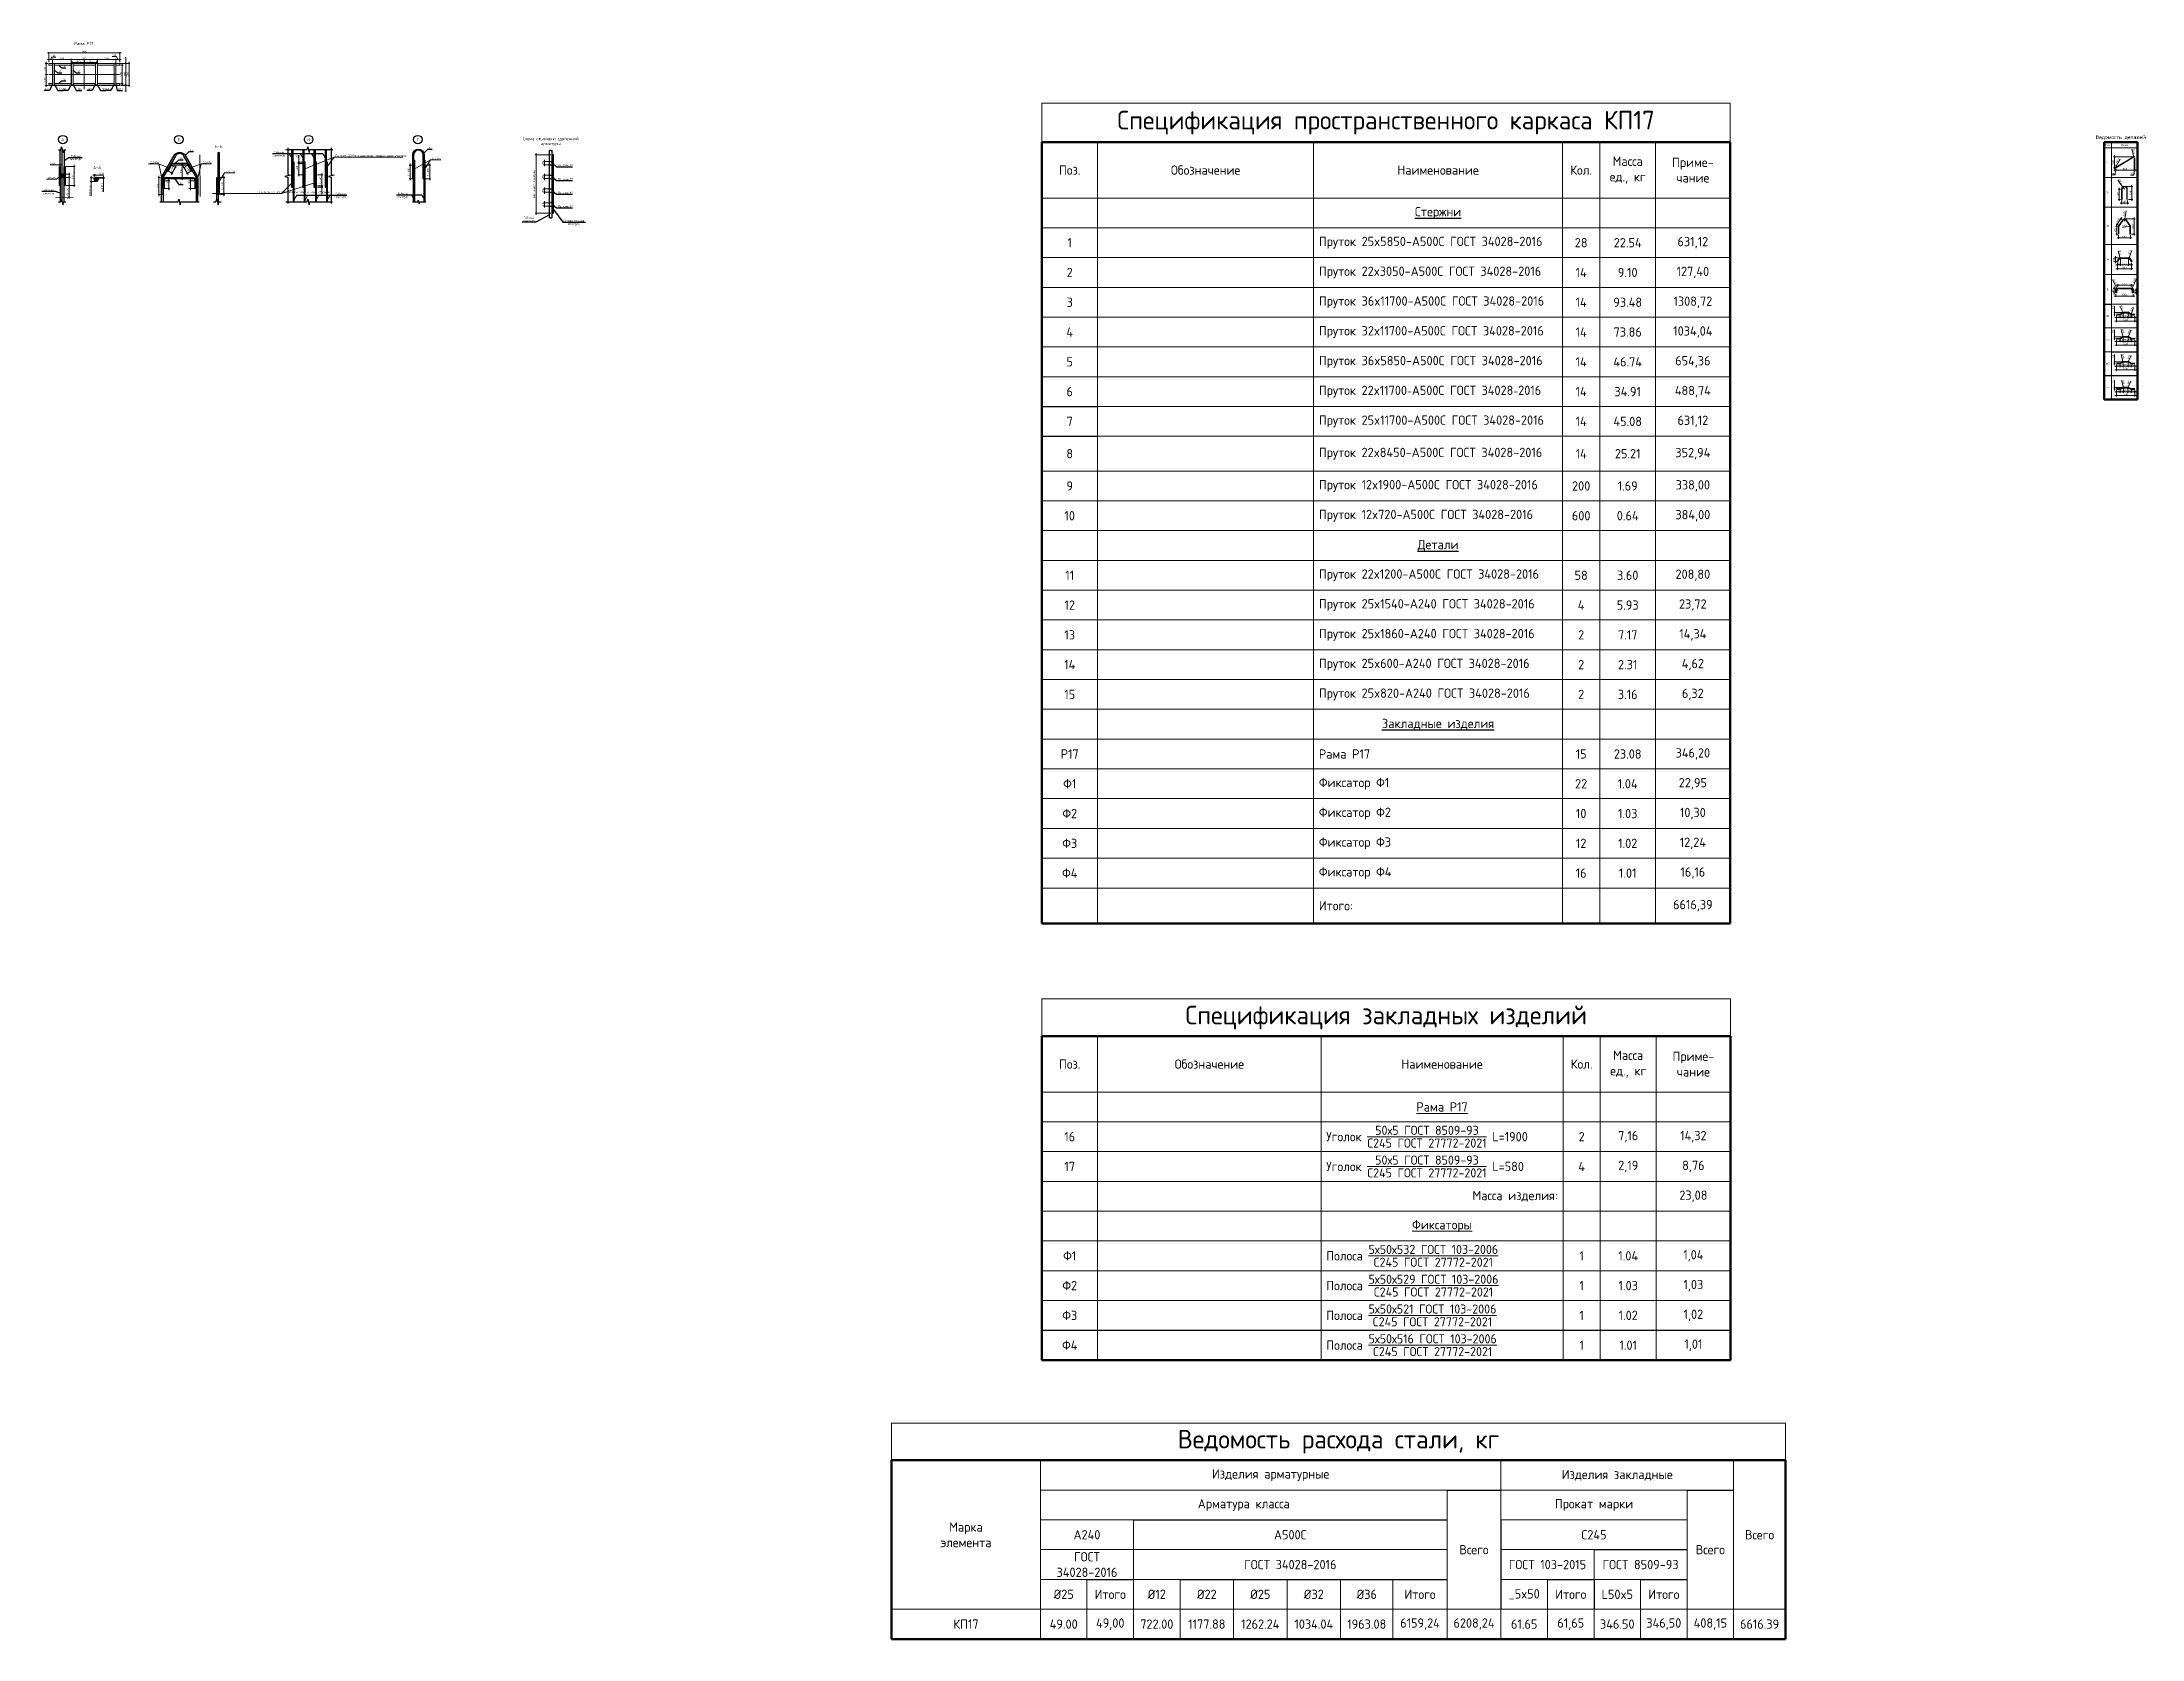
# Model space of a CAD drawing. Header units: millimetres. Extents: x -65574 to 111613, y -106550 to -50518.
# Drawn here: x 55211 to 111613, y -106550 to -63654 of the extents above; entities that cross this region are included whole.
import ezdxf
from ezdxf import colors
from ezdxf.entities.mleader import LeaderData, LeaderLine
from ezdxf.math import Vec2, Vec3

# ---------------------------------------------------------------- set-up
doc = ezdxf.new("R2010")
doc.units = ezdxf.units.MM
doc.linetypes.add('CENTER2', pattern=[28.575, 19.05, -3.175, 3.175, -3.175])
doc.linetypes.add('PDF_IMPORT', pattern=[1, 0.8, -0.2])
doc.layers.get('Defpoints').update_dxf_attribs({"color": 6})
doc.layers.add('Gen_Dim', color=11, linetype='Continuous', lineweight=13)
for name, color, linetype in [('PDF _(0.25)оси', 7, 'Continuous'), ('PDF _0', 7, 'Continuous'), ('PDF _ОПП_ОС_Арматура', 7, 'Continuous'), ('PDF _ОПП_ОС_Оси', 7, 'Continuous'), ('PDF _ОПП_ОС_Оформление', 7, 'Continuous'), ('ФВ-5', 7, 'Continuous')]:
    doc.layers.add(name, color=color, linetype=linetype)
doc.styles.add('GOST-2.304_Type-B', font='GOST Common.ttf')
doc.styles.add('METRO-STYLE', font='isocpeur.ttf')
doc.styles.add('mpp', font='mipgost.shx')
doc.dimstyles.new('УРСТ', dxfattribs={"dimtxt": 2.5, "dimasz": 2, "dimexe": 1.2, "dimexo": 1.5, "dimtad": 1, "dimdec": 0, "dimrnd": 1, "dimtxsty": 'GOST-2.304_Type-B', "dimblk": 'ARCHTICK', "dimcen": 2, "dimdle": 2, "dimazin": 3, "dimtfac": 1, "dimtdec": 0, "dimtmove": 1, "dimatfit": 0, "dimldrblk": 'NONE', "dimlwd": 15, "dimlwe": 15})

msp = doc.modelspace()

# ---------------------------------------------------------------- texts
at = {"char_height": 80, "attachment_point": 5, "style": 'GOST-2.304_Type-B'}
for s, insert, width in [('\\pxqc;Рама Р17', (56332.8, -63694.1), 720.502), ('\\pxqc;А', (55768.1, -66277.5), 720.502), ('\\pxqc;Б', (58892.2, -66278.5), 720.502), ('\\pxqc;Б-Б', (59953.1, -66465.2), 252.144), ('\\pxqc;В', (62376.4, -66277.3), 720.502), ('\\pxqc;Г', (65311.7, -66276.2), 720.502), ('\\pxqc;А-А', (56692.2, -67026.6), 252.144)]:
    msp.add_mtext(s, dxfattribs=dict(at, insert=insert, width=width))
at = {"color": 0, "style": 'GOST-2.304_Type-B'}
for s, insert, char_height, width, attachment_point in [('Схема стыковки сдвоенной арматуры', (68877.6, -66329.1), 80, 1354.83, 5), ('Ведомость деталей', (111042.4, -66274.8), 100, 3700, 8)]:
    msp.add_mtext(s, dxfattribs=dict(at, insert=insert, char_height=char_height, width=width, attachment_point=attachment_point))

# ---------------------------------------------------------------- blocks, each defined once
blk = doc.blocks.new('_ArchTick')
at = {"color": 0, "linetype": 'ByBlock', "const_width": 0.15}
blk.add_lwpolyline([(-0.5, -0.5), (0.5, 0.5)], dxfattribs=at)
blk = doc.blocks.new('*D129')
at = {"color": 0, "lineweight": 15, "ltscale": 100, "transparency": 16777216}
for p, q in [((57327, -64229), (57574, -64229)), ((57550, -64189), (57550, -64859)), ((57327, -64819), (57574, -64819))]:
    blk.add_line(p, q, dxfattribs=at)
at = {"layer": 'Defpoints', "color": 0, "lineweight": -2, "ltscale": 100, "transparency": 16777216}
for p in [(57297, -64229), (57297, -64819), (57550, -64819)]:
    blk.add_point(p, dxfattribs=at)
at = {"color": 0, "lineweight": 15, "ltscale": 100, "transparency": 16777216, "xscale": 40, "yscale": 40, "zscale": 40}
for p, rotation in [((57550, -64229), 90), ((57550, -64819), 270)]:
    blk.add_blockref('_ArchTick', p, dxfattribs=dict(at, rotation=rotation))
at = {"color": 0, "lineweight": 15, "ltscale": 100, "transparency": 16777216, "insert": (57513, -64524), "char_height": 50, "attachment_point": 5, "rotation": 90, "style": 'GOST-2.304_Type-B'}
blk.add_mtext('\\A1;590', dxfattribs=at)
blk = doc.blocks.new('_None')
blk = doc.blocks.new('*D130')
at = {"color": 0, "lineweight": 15, "ltscale": 100, "transparency": 16777216}
for p, q in [((57227, -64234), (57488, -64234)), ((57464, -64194), (57464, -64854)), ((57327, -64814), (57488, -64814))]:
    blk.add_line(p, q, dxfattribs=at)
at = {"layer": 'Defpoints', "color": 0, "lineweight": -2, "ltscale": 100, "transparency": 16777216}
for p in [(57197, -64234), (57297, -64814), (57464, -64814)]:
    blk.add_point(p, dxfattribs=at)
at = {"color": 0, "lineweight": 15, "ltscale": 100, "transparency": 16777216, "xscale": 40, "yscale": 40, "zscale": 40}
for p, rotation in [((57464, -64234), 90), ((57464, -64814), 270)]:
    blk.add_blockref('_ArchTick', p, dxfattribs=dict(at, rotation=rotation))
at = {"color": 0, "lineweight": 15, "ltscale": 100, "transparency": 16777216, "insert": (57427, -64524), "char_height": 50, "attachment_point": 5, "rotation": 90, "style": 'GOST-2.304_Type-B'}
blk.add_mtext('\\A1;580', dxfattribs=at)
blk = doc.blocks.new('*D131')
at = {"color": 0, "lineweight": 15, "ltscale": 100, "transparency": 16777216}
for p, q in [((57327, -64279), (57391, -64279)), ((57367, -64239), (57367, -64809)), ((57327, -64769), (57391, -64769))]:
    blk.add_line(p, q, dxfattribs=at)
at = {"layer": 'Defpoints', "color": 0, "lineweight": -2, "ltscale": 100, "transparency": 16777216}
for p in [(57297, -64279), (57297, -64769), (57367, -64769)]:
    blk.add_point(p, dxfattribs=at)
at = {"color": 0, "lineweight": 15, "ltscale": 100, "transparency": 16777216, "xscale": 40, "yscale": 40, "zscale": 40}
for p, rotation in [((57367, -64279), 90), ((57367, -64769), 270)]:
    blk.add_blockref('_ArchTick', p, dxfattribs=dict(at, rotation=rotation))
at = {"color": 0, "lineweight": 15, "ltscale": 100, "transparency": 16777216, "insert": (57330, -64524), "char_height": 50, "attachment_point": 5, "rotation": 90, "style": 'GOST-2.304_Type-B'}
blk.add_mtext('\\A1;490', dxfattribs=at)
blk = doc.blocks.new('*D132')
at = {"color": 0, "lineweight": 15, "ltscale": 100, "transparency": 16777216}
for p, q in [((55397, -64128), (55357, -64128)), ((55397, -64199), (55397, -64104)), ((55397, -64128), (55497, -64128)), ((55397, -64128), (55497, -64128)), ((55447, -64128), (55468, -64060)), ((55468, -64060), (55578, -64060)), ((55497, -64219), (55497, -64104)), ((55497, -64128), (55537, -64128))]:
    blk.add_line(p, q, dxfattribs=at)
at = {"layer": 'Defpoints', "color": 0, "lineweight": -2, "ltscale": 100, "transparency": 16777216}
for p in [(55397, -64229), (55497, -64128), (55497, -64249)]:
    blk.add_point(p, dxfattribs=at)
at = {"color": 0, "lineweight": 15, "ltscale": 100, "transparency": 16777216, "xscale": 40, "yscale": 40, "zscale": 40}
blk.add_blockref('_ArchTick', (55397, -64128), dxfattribs=at)
at = {"color": 0, "lineweight": 15, "ltscale": 100, "transparency": 16777216, "xscale": 40, "yscale": 40, "zscale": 40, "rotation": 180}
blk.add_blockref('_ArchTick', (55497, -64128), dxfattribs=at)
at = {"color": 0, "lineweight": 15, "ltscale": 100, "transparency": 16777216, "insert": (55523, -64022), "char_height": 50, "attachment_point": 5, "style": 'GOST-2.304_Type-B'}
blk.add_mtext('\\A1;100', dxfattribs=at)
blk = doc.blocks.new('*D133')
at = {"color": 0, "lineweight": 15, "ltscale": 100, "transparency": 16777216}
for p, q in [((55457, -64128), (56037, -64128)), ((55497, -64219), (55497, -64104)), ((55997, -64219), (55997, -64104))]:
    blk.add_line(p, q, dxfattribs=at)
at = {"layer": 'Defpoints', "color": 0, "lineweight": -2, "ltscale": 100, "transparency": 16777216}
for p in [(55497, -64249), (55997, -64128), (55997, -64249)]:
    blk.add_point(p, dxfattribs=at)
at = {"color": 0, "lineweight": 15, "ltscale": 100, "transparency": 16777216, "xscale": 40, "yscale": 40, "zscale": 40, "rotation": 180}
blk.add_blockref('_ArchTick', (55497, -64128), dxfattribs=at)
at = {"color": 0, "lineweight": 15, "ltscale": 100, "transparency": 16777216, "xscale": 40, "yscale": 40, "zscale": 40}
blk.add_blockref('_ArchTick', (55997, -64128), dxfattribs=at)
at = {"color": 0, "lineweight": 15, "ltscale": 100, "transparency": 16777216, "insert": (55747, -64090), "char_height": 50, "attachment_point": 5, "style": 'GOST-2.304_Type-B'}
blk.add_mtext('\\A1;500', dxfattribs=at)
blk = doc.blocks.new('*D134')
at = {"color": 0, "lineweight": 15, "ltscale": 100, "transparency": 16777216}
for p, q in [((55957, -64128), (56737, -64128)), ((55997, -64219), (55997, -64104)), ((56697, -64219), (56697, -64104))]:
    blk.add_line(p, q, dxfattribs=at)
at = {"layer": 'Defpoints', "color": 0, "lineweight": -2, "ltscale": 100, "transparency": 16777216}
for p in [(55997, -64249), (56697, -64128), (56697, -64249)]:
    blk.add_point(p, dxfattribs=at)
at = {"color": 0, "lineweight": 15, "ltscale": 100, "transparency": 16777216, "xscale": 40, "yscale": 40, "zscale": 40, "rotation": 180}
blk.add_blockref('_ArchTick', (55997, -64128), dxfattribs=at)
at = {"color": 0, "lineweight": 15, "ltscale": 100, "transparency": 16777216, "xscale": 40, "yscale": 40, "zscale": 40}
blk.add_blockref('_ArchTick', (56697, -64128), dxfattribs=at)
at = {"color": 0, "lineweight": 15, "ltscale": 100, "transparency": 16777216, "insert": (56347, -64090), "char_height": 50, "attachment_point": 5, "style": 'GOST-2.304_Type-B'}
blk.add_mtext('\\A1;700', dxfattribs=at)
blk = doc.blocks.new('*D135')
at = {"color": 0, "lineweight": 15, "ltscale": 100, "transparency": 16777216}
for p, q in [((56657, -64128), (57237, -64128)), ((56697, -64219), (56697, -64104)), ((57197, -64219), (57197, -64104))]:
    blk.add_line(p, q, dxfattribs=at)
at = {"layer": 'Defpoints', "color": 0, "lineweight": -2, "ltscale": 100, "transparency": 16777216}
for p in [(56697, -64249), (57197, -64128), (57197, -64249)]:
    blk.add_point(p, dxfattribs=at)
at = {"color": 0, "lineweight": 15, "ltscale": 100, "transparency": 16777216, "xscale": 40, "yscale": 40, "zscale": 40, "rotation": 180}
blk.add_blockref('_ArchTick', (56697, -64128), dxfattribs=at)
at = {"color": 0, "lineweight": 15, "ltscale": 100, "transparency": 16777216, "xscale": 40, "yscale": 40, "zscale": 40}
blk.add_blockref('_ArchTick', (57197, -64128), dxfattribs=at)
at = {"color": 0, "lineweight": 15, "ltscale": 100, "transparency": 16777216, "insert": (56947, -64090), "char_height": 50, "attachment_point": 5, "style": 'GOST-2.304_Type-B'}
blk.add_mtext('\\A1;500', dxfattribs=at)
blk = doc.blocks.new('*D136')
at = {"color": 0, "lineweight": 15, "ltscale": 100, "transparency": 16777216}
for p, q in [((57209, -64048), (57099, -64048)), ((57197, -64128), (57157, -64128)), ((57197, -64219), (57197, -64104)), ((57197, -64128), (57297, -64128)), ((57197, -64128), (57297, -64128)), ((57247, -64128), (57209, -64048)), ((57297, -64199), (57297, -64104)), ((57297, -64128), (57337, -64128))]:
    blk.add_line(p, q, dxfattribs=at)
at = {"layer": 'Defpoints', "color": 0, "lineweight": -2, "ltscale": 100, "transparency": 16777216}
for p in [(57197, -64249), (57297, -64128), (57297, -64229)]:
    blk.add_point(p, dxfattribs=at)
at = {"color": 0, "lineweight": 15, "ltscale": 100, "transparency": 16777216, "xscale": 40, "yscale": 40, "zscale": 40}
blk.add_blockref('_ArchTick', (57197, -64128), dxfattribs=at)
at = {"color": 0, "lineweight": 15, "ltscale": 100, "transparency": 16777216, "xscale": 40, "yscale": 40, "zscale": 40, "rotation": 180}
blk.add_blockref('_ArchTick', (57297, -64128), dxfattribs=at)
at = {"color": 0, "lineweight": 15, "ltscale": 100, "transparency": 16777216, "insert": (57154, -64011), "char_height": 50, "attachment_point": 5, "style": 'GOST-2.304_Type-B'}
blk.add_mtext('\\A1;100', dxfattribs=at)
blk = doc.blocks.new('_DotSmall')
at = {"color": 0, "linetype": 'ByBlock', "const_width": 0.5}
blk.add_lwpolyline([(-0.0625, 0, 1), (0.0625, 0, 1)], format="xyb", close=True, dxfattribs=at)
blk = doc.blocks.new('*D137')
at = {"color": 0, "lineweight": 15, "ltscale": 100, "transparency": 16777216}
for p, q in [((55357, -63947), (57337, -63947)), ((55397, -64199), (55397, -63923)), ((57297, -64199), (57297, -63923))]:
    blk.add_line(p, q, dxfattribs=at)
at = {"layer": 'Defpoints', "color": 0, "lineweight": -2, "ltscale": 100, "transparency": 16777216}
for p in [(55397, -64229), (57297, -63947), (57297, -64229)]:
    blk.add_point(p, dxfattribs=at)
at = {"color": 0, "lineweight": 15, "ltscale": 100, "transparency": 16777216, "xscale": 40, "yscale": 40, "zscale": 40, "rotation": 180}
blk.add_blockref('_ArchTick', (55397, -63947), dxfattribs=at)
at = {"color": 0, "lineweight": 15, "ltscale": 100, "transparency": 16777216, "xscale": 40, "yscale": 40, "zscale": 40}
blk.add_blockref('_ArchTick', (57297, -63947), dxfattribs=at)
at = {"color": 0, "lineweight": 15, "ltscale": 100, "transparency": 16777216, "insert": (56347, -63909), "char_height": 50, "attachment_point": 5, "style": 'GOST-2.304_Type-B'}
blk.add_mtext('\\A1;1900', dxfattribs=at)
blk = doc.blocks.new('*D127')
at = {"color": 0, "lineweight": 15, "ltscale": 100, "transparency": 16777216}
for p, q in [((57327, -64229), (57488, -64229)), ((57327, -64234), (57488, -64234)), ((57464, -64058), (57464, -64229)), ((57464, -64229), (57464, -64189)), ((57464, -64234), (57464, -64229)), ((57464, -64234), (57464, -64229)), ((57464, -64234), (57464, -64274))]:
    blk.add_line(p, q, dxfattribs=at)
at = {"layer": 'Defpoints', "color": 0, "lineweight": -2, "ltscale": 100, "transparency": 16777216}
for p in [(57297, -64229), (57297, -64234), (57464, -64229)]:
    blk.add_point(p, dxfattribs=at)
at = {"color": 0, "lineweight": 15, "ltscale": 100, "transparency": 16777216, "xscale": 40, "yscale": 40, "zscale": 40}
for p, rotation in [((57464, -64229), 270), ((57464, -64234), 90)]:
    blk.add_blockref('_ArchTick', p, dxfattribs=dict(at, rotation=rotation))
at = {"color": 0, "lineweight": 15, "ltscale": 100, "transparency": 16777216, "insert": (57427, -64083), "char_height": 50, "attachment_point": 5, "rotation": 90, "style": 'GOST-2.304_Type-B'}
blk.add_mtext('\\A1;5', dxfattribs=at)
blk = doc.blocks.new('*D128')
at = {"color": 0, "lineweight": 15, "ltscale": 100, "transparency": 16777216}
for p, q in [((57327, -64814), (57488, -64814)), ((57327, -64819), (57488, -64819)), ((57464, -64814), (57464, -64774)), ((57464, -64814), (57464, -64819)), ((57464, -64814), (57464, -64819)), ((57464, -64819), (57464, -64859)), ((57464, -64990), (57464, -64819))]:
    blk.add_line(p, q, dxfattribs=at)
at = {"layer": 'Defpoints', "color": 0, "lineweight": -2, "ltscale": 100, "transparency": 16777216}
for p in [(57297, -64814), (57297, -64819), (57464, -64819)]:
    blk.add_point(p, dxfattribs=at)
at = {"color": 0, "lineweight": 15, "ltscale": 100, "transparency": 16777216, "xscale": 40, "yscale": 40, "zscale": 40}
for p, rotation in [((57464, -64814), 270), ((57464, -64819), 90)]:
    blk.add_blockref('_ArchTick', p, dxfattribs=dict(at, rotation=rotation))
at = {"color": 0, "lineweight": 15, "ltscale": 100, "transparency": 16777216, "insert": (57427, -64965), "char_height": 50, "attachment_point": 5, "rotation": 90, "style": 'GOST-2.304_Type-B'}
blk.add_mtext('\\A1;5', dxfattribs=at)
blk = doc.blocks.new('*T37')
at = {"color": 7, "lineweight": 50, "transparency": 16777216}
for p, q in [((0, -1050), (18486, -1050)), ((0, -1050), (0, -22033)), ((18486, -1050), (18486, -22033)), ((0, -22033), (18486, -22033))]:
    blk.add_line(p, q, dxfattribs=at)
at = {"color": 7, "lineweight": 20, "transparency": 16777216}
for p, q in [((1500, -1050), (1500, -22033)), ((7301, -1050), (7301, -22033)), ((13986, -1050), (13986, -22033)), ((14986, -1050), (14986, -22033)), ((16486, -1050), (16486, -22033)), ((0, -2550), (18486, -2550)), ((0, -3350), (18486, -3350)), ((0, -4150), (18486, -4150)), ((0, -4950), (18486, -4950)), ((0, -5750), (18486, -5750)), ((0, -6550), (18486, -6550)), ((0, -7350), (18486, -7350)), ((1500, -8150), (18486, -8150)), ((1500, -8950), (18486, -8950)), ((0, -9883), (18486, -9883)), ((0, -10683), (18486, -10683)), ((0, -11483), (18486, -11483)), ((0, -12283), (18486, -12283)), ((0, -13083), (18486, -13083)), ((0, -13883), (18486, -13883)), ((0, -14683), (18486, -14683)), ((0, -15483), (18486, -15483)), ((0, -16283), (18486, -16283)), ((0, -17083), (18486, -17083)), ((0, -17883), (18486, -17883)), ((0, -18683), (18486, -18683)), ((0, -19483), (18486, -19483)), ((0, -20283), (18486, -20283)), ((0, -21083), (18486, -21083))]:
    blk.add_line(p, q, dxfattribs=at)
at = {"color": 0, "lineweight": -2, "transparency": 16777216}
for p, q in [((0, -8150), (1500, -8150)), ((0, -8950), (1500, -8950))]:
    blk.add_line(p, q, dxfattribs=at)
at = {"layer": 'Defpoints', "color": 8, "linetype": 'ByBlock', "lineweight": 0, "transparency": 16777216}
for p, q in [((0, 0), (18486, 0)), ((0, 0), (0, -1050)), ((18486, 0), (18486, -1050))]:
    blk.add_line(p, q, dxfattribs=at)
at = {"color": 0, "transparency": 16777216}
for s, insert, char_height, width, attachment_point, style in [('Спецификация пространственного каркаса КП17', (9243, -525), 500, 18205.6, 5, 'GOST-2.304_Type-B'), ('{\\H250.00\\W1.00;Поз.}', (750, -1800), 250, 1220, 5, 'GOST-2.304_Type-B'), ('{\\H250.00\\W1.00;Обозначение}', (4400, -1800), 250, 5520.74, 5, 'GOST-2.304_Type-B'), ('{\\H250.00\\W1.00;Наименование}', (10643, -1800), 250, 6404.85, 5, 'GOST-2.304_Type-B'), ('{\\H250.00\\W1.00;Кол.}', (14486, -1800), 250, 720, 5, 'GOST-2.304_Type-B'), ('{\\H250.00\\W1.00;Масса\\Pед., кг}', (15736, -1800), 250, 1220, 5, 'GOST-2.304_Type-B'), ('Приме-\\Pчание', (17486, -1800), 250, 1720, 5, 'GOST-2.304_Type-B'), ('{\\H250.00\\W1.00;\\LСтержни}', (10643, -2950), 250, 6404.85, 5, 'GOST-2.304_Type-B'), ('1', (750, -3750), 250, 1220, 5, 'GOST-2.304_Type-B'), ('{\\C256;Пруток 25x5850-А500С ГОСТ 34028-2016}', (7441, -3750), 250, 6404.85, 4, 'GOST-2.304_Type-B'), ('28', (14486, -3750), 250, 720, 5, 'GOST-2.304_Type-B'), ('22.54', (15736, -3750), 250, 1220, 5, 'GOST-2.304_Type-B'), ('631,12', (17486, -3750), 250, 1720, 5, 'GOST-2.304_Type-B'), ('2', (750, -4550), 250, 1220, 5, 'GOST-2.304_Type-B'), ('{\\C256;Пруток 22x3050-А500С ГОСТ 34028-2016}', (7441, -4550), 250, 6404.85, 4, 'GOST-2.304_Type-B'), ('14', (14486, -4550), 250, 720, 5, 'GOST-2.304_Type-B'), ('9.10', (15736, -4550), 250, 1220, 5, 'GOST-2.304_Type-B'), ('127,40', (17486, -4550), 250, 1720, 5, 'GOST-2.304_Type-B'), ('3', (750, -5350), 250, 1220, 5, 'GOST-2.304_Type-B'), ('{\\C256;Пруток 36x11700-А500С ГОСТ 34028-2016}', (7441, -5350), 250, 6404.85, 4, 'GOST-2.304_Type-B'), ('14', (14486, -5350), 250, 720, 5, 'GOST-2.304_Type-B'), ('{\\C256;93.48', (15736, -5350), 250, 1220, 5, 'GOST-2.304_Type-B'), ('1308,72', (17486, -5350), 250, 1720, 5, 'GOST-2.304_Type-B'), ('4', (750, -6150), 250, 1220, 5, 'GOST-2.304_Type-B'), ('{\\C256;Пруток 32x11700-А500С ГОСТ 34028-2016}', (7441, -6150), 250, 6404.85, 4, 'GOST-2.304_Type-B'), ('14', (14486, -6150), 250, 720, 5, 'GOST-2.304_Type-B'), ('73.86', (15736, -6150), 250, 1220, 5, 'GOST-2.304_Type-B'), ('1034,04', (17486, -6150), 250, 1720, 5, 'GOST-2.304_Type-B'), ('5', (750, -6950), 250, 1220, 5, 'GOST-2.304_Type-B'), ('{\\C256;Пруток 36x5850-А500С ГОСТ 34028-2016}', (7441, -6950), 250, 6404.85, 4, 'GOST-2.304_Type-B'), ('14', (14486, -6950), 250, 720, 5, 'GOST-2.304_Type-B'), ('{\\C256;46.74', (15736, -6950), 250, 1220, 5, 'GOST-2.304_Type-B'), ('654,36', (17486, -6950), 250, 1720, 5, 'GOST-2.304_Type-B'), ('6', (750, -7750), 250, 1220, 5, 'GOST-2.304_Type-B'), ('{\\C256;Пруток 22x11700\\H0.8x;-\\H1.25x;А500С ГОСТ 34028\\H0.8x;-\\H1.25x;2016}', (7441, -7750), 250, 6404.85, 4, 'GOST-2.304_Type-B'), ('14', (14486, -7750), 250, 720, 5, 'GOST-2.304_Type-B'), ('{\\C256;34.91', (15736, -7750), 250, 1220, 5, 'GOST-2.304_Type-B'), ('488,74', (17486, -7750), 250, 1720, 5, 'GOST-2.304_Type-B'), ('7', (750, -8550), 250, 1220, 5, 'GOST-2.304_Type-B'), ('{\\C256;Пруток 25x11700-А500С ГОСТ 34028-2016}', (7441, -8550), 250, 6404.85, 4, 'GOST-2.304_Type-B'), ('14', (14486, -8550), 250, 720, 5, 'GOST-2.304_Type-B'), ('45.08', (15736, -8550), 250, 1220, 5, 'GOST-2.304_Type-B'), ('631,12', (17486, -8550), 250, 1720, 5, 'GOST-2.304_Type-B'), ('8', (750, -9417), 250, 1220, 5, 'GOST-2.304_Type-B'), ('{\\fGOST Common|b0|i0|c204|p34;\\C256;Пруток 22x\\fGOST Common|b0|i0|c0|p34;8450\\fGOST Common|b0|i0|c204|p34;-А500С ГОСТ 34028-2016}', (7441, -9417), 250, 6404.85, 4, 'mpp'), ('14', (14486, -9417), 250, 720, 5, 'GOST-2.304_Type-B'), ('{\\C256;25.21', (15736, -9417), 250, 1220, 5, 'GOST-2.304_Type-B'), ('352,94', (17486, -9417), 250, 1720, 5, 'GOST-2.304_Type-B'), ('{\\C256;Пруток 12x1900-А500С }ГОСТ 34028-2016', (7441, -10283), 250, 6404.85, 4, 'GOST-2.304_Type-B'), ('338,00', (17486, -10283), 250, 1720, 5, 'GOST-2.304_Type-B'), ('9', (750, -10283), 250, 1220, 5, 'GOST-2.304_Type-B'), ('200', (14486, -10283), 250, 720, 5, 'GOST-2.304_Type-B'), ('1.69', (15736, -10283), 250, 1220, 5, 'GOST-2.304_Type-B'), ('10', (750, -11083), 250, 1220, 5, 'GOST-2.304_Type-B'), ('Пруток 12x720-А500С ГОСТ 34028-2016', (7441, -11083), 250, 6404.85, 4, 'GOST-2.304_Type-B'), ('600', (14486, -11083), 250, 720, 5, 'GOST-2.304_Type-B'), ('0.64', (15736, -11083), 250, 1220, 5, 'GOST-2.304_Type-B'), ('384,00', (17486, -11083), 250, 1720, 5, 'GOST-2.304_Type-B'), ('{\\H250.00\\W1.00;\\LДетали}', (10643, -11883), 250, 6404.85, 5, 'GOST-2.304_Type-B'), ('11', (750, -12683), 250, 1220, 5, 'GOST-2.304_Type-B'), ('{\\C256;Пруток 22x1200-А500С }ГОСТ 34028-2016', (7441, -12683), 250, 6404.85, 4, 'GOST-2.304_Type-B'), ('58', (14486, -12683), 250, 720, 5, 'GOST-2.304_Type-B'), ('3.60', (15736, -12683), 250, 1220, 5, 'GOST-2.304_Type-B'), ('208,80', (17486, -12683), 250, 1720, 5, 'GOST-2.304_Type-B'), ('12', (750, -13483), 250, 1220, 5, 'GOST-2.304_Type-B'), ('{\\C256;Пруток 25x1540-А240 }ГОСТ 34028-2016', (7441, -13483), 250, 6404.85, 4, 'GOST-2.304_Type-B'), ('4', (14486, -13483), 250, 720, 5, 'GOST-2.304_Type-B'), ('5.93', (15736, -13483), 250, 1220, 5, 'GOST-2.304_Type-B'), ('23,72', (17486, -13483), 250, 1720, 5, 'GOST-2.304_Type-B'), ('13', (750, -14283), 250, 1220, 5, 'GOST-2.304_Type-B'), ('{\\C256;Пруток 25x1860-А240 }ГОСТ 34028-2016', (7441, -14283), 250, 6404.85, 4, 'GOST-2.304_Type-B'), ('2', (14486, -14283), 250, 720, 5, 'GOST-2.304_Type-B'), ('7.17', (15736, -14283), 250, 1220, 5, 'GOST-2.304_Type-B'), ('14,34', (17486, -14283), 250, 1720, 5, 'GOST-2.304_Type-B'), ('14', (750, -15083), 250, 1220, 5, 'GOST-2.304_Type-B'), ('{\\C256;Пруток 25x600-А240 }ГОСТ 34028-2016', (7441, -15083), 250, 6404.85, 4, 'GOST-2.304_Type-B'), ('2', (14486, -15083), 250, 720, 5, 'GOST-2.304_Type-B'), ('2.31', (15736, -15083), 250, 1220, 5, 'GOST-2.304_Type-B'), ('4,62', (17486, -15083), 250, 1720, 5, 'GOST-2.304_Type-B'), ('15', (750, -15883), 250, 1220, 5, 'GOST-2.304_Type-B'), ('{\\C256;Пруток 25x820-А240 }ГОСТ 34028-2016', (7441, -15883), 250, 6404.85, 4, 'GOST-2.304_Type-B'), ('2', (14486, -15883), 250, 720, 5, 'GOST-2.304_Type-B'), ('3.16', (15736, -15883), 250, 1220, 5, 'GOST-2.304_Type-B'), ('6,32', (17486, -15883), 250, 1720, 5, 'GOST-2.304_Type-B'), ('{\\LЗакладные изделия}', (10643, -16683), 250, 6404.85, 5, 'GOST-2.304_Type-B'), ('Р17', (750, -17483), 250, 1220, 5, 'GOST-2.304_Type-B'), ('Рама Р17', (7441, -17483), 250, 6404.85, 4, 'GOST-2.304_Type-B'), ('15', (14486, -17483), 250, 720, 5, 'GOST-2.304_Type-B'), ('23.08', (15736, -17483), 250, 1220, 5, 'GOST-2.304_Type-B'), ('346,20', (17486, -17483), 250, 1720, 5, 'GOST-2.304_Type-B'), ('Ф1', (750, -18283), 250, 1220, 5, 'GOST-2.304_Type-B'), ('Фиксатор Ф1', (7441, -18283), 250, 6404.85, 4, 'GOST-2.304_Type-B'), ('22', (14486, -18283), 250, 720, 5, 'GOST-2.304_Type-B'), ('1.04', (15736, -18283), 250, 1220, 5, 'GOST-2.304_Type-B'), ('22,95', (17486, -18283), 250, 1720, 5, 'GOST-2.304_Type-B'), ('Ф2', (750, -19083), 250, 1220, 5, 'GOST-2.304_Type-B'), ('Фиксатор Ф2', (7441, -19083), 250, 6404.85, 4, 'GOST-2.304_Type-B'), ('10', (14486, -19083), 250, 720, 5, 'GOST-2.304_Type-B'), ('1.03', (15736, -19083), 250, 1220, 5, 'GOST-2.304_Type-B'), ('10,30', (17486, -19083), 250, 1720, 5, 'GOST-2.304_Type-B'), ('Фиксатор Ф3', (7441, -19883), 250, 6404.85, 4, 'GOST-2.304_Type-B'), ('12,24', (17486, -19883), 250, 1720, 5, 'GOST-2.304_Type-B'), ('Ф3', (750, -19883), 250, 1220, 5, 'GOST-2.304_Type-B'), ('12', (14486, -19883), 250, 720, 5, 'GOST-2.304_Type-B'), ('1.02', (15736, -19883), 250, 1220, 5, 'GOST-2.304_Type-B'), ('Ф4', (750, -20683), 250, 1220, 5, 'GOST-2.304_Type-B'), ('Фиксатор Ф4', (7441, -20683), 250, 6404.85, 4, 'GOST-2.304_Type-B'), ('16', (14486, -20683), 250, 720, 5, 'GOST-2.304_Type-B'), ('1.01', (15736, -20683), 250, 1220, 5, 'GOST-2.304_Type-B'), ('16,16', (17486, -20683), 250, 1720, 5, 'GOST-2.304_Type-B'), ('6616,39', (17486, -21558), 250, 1720, 5, 'GOST-2.304_Type-B'), ('Итого:', (7441, -21558), 250, 6404.85, 4, 'GOST-2.304_Type-B')]:
    blk.add_mtext(s, dxfattribs=dict(at, insert=insert, char_height=char_height, width=width, attachment_point=attachment_point, style=style))
blk = doc.blocks.new('*T38')
at = {"layer": 'Defpoints', "color": 8, "linetype": 'ByBlock', "lineweight": 0, "transparency": 16777216}
for p, q in [((0, 0), (18500, 0)), ((0, 0), (0, -1000)), ((18500, 0), (18500, -1000))]:
    blk.add_line(p, q, dxfattribs=at)
at = {"layer": 'Gen_Dim', "color": 0, "lineweight": 50, "transparency": 16777216}
for p, q in [((0, -1000), (18500, -1000)), ((0, -1000), (0, -9700)), ((18500, -1000), (18500, -9700)), ((0, -9700), (18500, -9700))]:
    blk.add_line(p, q, dxfattribs=at)
at = {"layer": 'Gen_Dim', "color": 0, "lineweight": 20, "transparency": 16777216}
for p, q in [((1500, -1000), (1500, -9700)), ((7500, -1000), (7500, -9700)), ((14000, -1000), (14000, -9700)), ((15000, -1000), (15000, -9700)), ((16500, -1000), (16500, -9700)), ((0, -2500), (18500, -2500)), ((0, -3300), (18500, -3300)), ((0, -4100), (18500, -4100)), ((0, -4900), (18500, -4900)), ((0, -5700), (18500, -5700)), ((0, -6500), (18500, -6500)), ((0, -7300), (18500, -7300))]:
    blk.add_line(p, q, dxfattribs=at)
at = {"layer": 'Gen_Dim', "color": 0, "lineweight": 15, "transparency": 16777216}
blk.add_line((0, -8100), (18500, -8100), dxfattribs=at)
at = {"layer": 'Gen_Dim', "color": 0, "lineweight": -2, "transparency": 16777216}
blk.add_line((0, -8900), (18500, -8900), dxfattribs=at)
at = {"layer": 'Gen_Dim', "color": 7, "transparency": 16777216, "style": 'GOST-2.304_Type-B'}
for s, insert, char_height, width, attachment_point in [('Спецификация закладных изделий', (9250, -500), 500, 18220, 5), ('{\\H250.00\\W1.00;Поз.}', (750, -1750), 250, 1220, 5), ('Обозначение', (4500, -1750), 250, 5720, 5), ('{\\H250.00\\W1.00;Наименование}', (10750, -1750), 250, 6220, 5), ('{\\H250.00\\W1.00;Кол.}', (14500, -1750), 250, 720, 5), ('{\\H250.00\\W1.00;Масса\\Pед., кг}', (15750, -1750), 250, 1220, 5), ('Приме-\\Pчание', (17500, -1750), 250, 1720, 5), ('{\\LРама Р17}', (10750, -2900), 250, 6220, 5), ('16', (750, -3700), 250, 1220, 5), ('\\A1;Уголок {\\H0.98x;\\S50х5 ГОСТ 8509-93/С245 ГОСТ 27772-2021;\\H1.0204x; L=1900}', (7640, -3700), 250, 6220, 4), ('2', (14500, -3700), 250, 720, 5), ('7,16', (15750, -3700), 250, 1220, 5), ('14,32', (17500, -3700), 250, 1720, 5), ('17', (750, -4500), 250, 1220, 5), ('\\A1;Уголок {\\H0.98x;\\S50х5 ГОСТ 8509-93/С245 ГОСТ 27772-2021;\\H1.0204x; L=580}', (7640, -4500), 250, 6220, 4), ('4', (14500, -4500), 250, 720, 5), ('2,19', (15750, -4500), 250, 1220, 5), ('8,76', (17500, -4500), 250, 1720, 5), ('{\\H250.00\\W1.00;Масса изделия:}', (13860, -5300), 250, 6220, 6), ('23,08', (17500, -5300), 250, 1720, 5), ('{\\LФиксаторы}', (10750, -6100), 250, 6220, 5), ('\\A1;Полоса {\\H0.98x;\\S5х50х532 ГОСТ 103-2006/С245 ГОСТ 27772-2021;}', (7640, -6900), 250, 6220, 4), ('1,04', (17500, -6900), 250, 1720, 5), ('Ф1', (750, -6900), 250, 1220, 5), ('1', (14500, -6900), 250, 720, 5), ('1.04', (15750, -6900), 250, 1220, 5), ('Ф2', (750, -7700), 250, 1220, 5), ('\\A1;Полоса {\\H0.98x;\\S5х50х529 ГОСТ 103-2006/С245 ГОСТ 27772-2021;}', (7640, -7700), 250, 6220, 4), ('1', (14500, -7700), 250, 720, 5), ('1.03', (15750, -7700), 250, 1220, 5), ('1,03', (17500, -7700), 250, 1720, 5), ('Ф3', (750, -8500), 250, 1220, 5), ('\\A1;Полоса {\\H0.98x;\\S5х50х521 ГОСТ 103-2006/С245 ГОСТ 27772-2021;}', (7640, -8500), 250, 6220, 4), ('1', (14500, -8500), 250, 720, 5), ('1.02', (15750, -8500), 250, 1220, 5), ('1,02', (17500, -8500), 250, 1720, 5), ('\\A1;Полоса {\\H0.98x;\\S5х50х516 ГОСТ 103-2006/С245 ГОСТ 27772-2021;}', (7640, -9300), 250, 6220, 4), ('Ф4', (750, -9300), 250, 1220, 5), ('1', (14500, -9300), 250, 720, 5), ('1.01', (15750, -9300), 250, 1220, 5), ('1,01', (17500, -9300), 250, 1720, 5)]:
    blk.add_mtext(s, dxfattribs=dict(at, insert=insert, char_height=char_height, width=width, attachment_point=attachment_point))
blk = doc.blocks.new('*T39')
at = {"layer": 'Defpoints', "color": 8, "linetype": 'ByBlock', "lineweight": 0, "transparency": 16777216}
for p, q in [((0, 0), (24012, 0)), ((0, 0), (0, -1000)), ((24012, 0), (24012, -1000))]:
    blk.add_line(p, q, dxfattribs=at)
at = {"layer": 'Gen_Dim', "color": 0, "lineweight": 50, "transparency": 16777216}
for p, q in [((0, -1000), (24012, -1000)), ((0, -1000), (0, -5800)), ((24012, -1000), (24012, -5800)), ((0, -5800), (24012, -5800))]:
    blk.add_line(p, q, dxfattribs=at)
at = {"layer": 'Gen_Dim', "color": 0, "lineweight": 15, "transparency": 16777216}
for p, q in [((4000, -1000), (4000, -5000)), ((16368, -1000), (16368, -2600)), ((22618, -1000), (22618, -5000)), ((4000, -1800), (14922, -1800)), ((14922, -1800), (14922, -5000)), ((16368, -1800), (21368, -1800)), ((21368, -1800), (21368, -5000)), ((4000, -2600), (6500, -2600)), ((6500, -2600), (6500, -5000)), ((16368, -2600), (21368, -2600)), ((4000, -3400), (14922, -3400)), ((16368, -3400), (18868, -3400)), ((18868, -3400), (18868, -4200)), ((4000, -4200), (5250, -4200)), ((5250, -4200), (5250, -5000)), ((6500, -4200), (7750, -4200)), ((7750, -4200), (7750, -5000)), ((9187, -4200), (9187, -5000)), ((10624, -4200), (10624, -5000)), ((12061, -4200), (12061, -5000)), ((13468, -4200), (13468, -5000)), ((16368, -4200), (17618, -4200)), ((17618, -4200), (17618, -5000)), ((18868, -4200), (20118, -4200)), ((20118, -4200), (20118, -5000))]:
    blk.add_line(p, q, dxfattribs=at)
at = {"layer": 'Gen_Dim', "color": 0, "lineweight": -2, "transparency": 16777216}
for p, q in [((14922, -1800), (16368, -1800)), ((21368, -1800), (22618, -1800)), ((6500, -2600), (14922, -2600)), ((16368, -2600), (16368, -5000)), ((18868, -3400), (21368, -3400)), ((5250, -4200), (6500, -4200)), ((7750, -4200), (14922, -4200)), ((17618, -4200), (18868, -4200)), ((18868, -4200), (18868, -5000)), ((20118, -4200), (21368, -4200))]:
    blk.add_line(p, q, dxfattribs=at)
at = {"layer": 'Gen_Dim', "color": 0, "lineweight": 20, "transparency": 16777216}
for p, q in [((0, -5000), (24012, -5000)), ((4000, -5000), (4000, -5800)), ((5250, -5000), (5250, -5800)), ((6500, -5000), (6500, -5800)), ((7750, -5000), (7750, -5800)), ((9187, -5000), (9187, -5800)), ((10624, -5000), (10624, -5800)), ((12061, -5000), (12061, -5800)), ((13468, -5000), (13468, -5800)), ((14922, -5000), (14922, -5800)), ((16368, -5000), (16368, -5800)), ((17618, -5000), (17618, -5800)), ((18868, -5000), (18868, -5800)), ((20118, -5000), (20118, -5800)), ((21368, -5000), (21368, -5800)), ((22618, -5000), (22618, -5800))]:
    blk.add_line(p, q, dxfattribs=at)
at = {"layer": 'Gen_Dim', "color": 7, "transparency": 16777216, "attachment_point": 5, "style": 'GOST-2.304_Type-B'}
for s, insert, char_height, width in [('Ведомость расхода стали, кг', (12006, -500), 500, 23731.72), ('Изделия арматурные', (10184, -1400), 250, 12088.08), ('Изделия закладные', (19493, -1400), 250, 5970), ('{\\W1;Арматура класса}', (9461, -2200), 250, 10642.02), ('Прокат марки', (18868, -2200), 250, 4720), ('Марка\\Pэлемента', (2000, -3000), 250, 3720), ('{\\W1;А240}', (5250, -3000), 250, 2220), ('{\\H250.00\\W1.00;А500С}', (10711, -3000), 250, 8142.02), ('Всего', (15645, -3400), 250, 1166.06), ('{\\H250.00\\W1.00;С245}', (18868, -3000), 250, 4720), ('Всего', (21993, -3400), 250, 970), ('ГОСТ 34028-2016', (5250, -3800), 250, 2220), ('ГОСТ 34028-2016', (10711, -3800), 250, 8142.02), ('ГОСТ 103-2015', (17618, -3800), 250, 2220), ('ГОСТ 8509-93', (20118, -3800), 250, 2220), ('{\\W1;%%C25}', (4625, -4600), 250, 970), ('Итого', (5875, -4600), 250, 970), ('%%C12', (7125, -4600), 250, 970), ('%%C22', (8468, -4600), 250, 1156.84), ('%%C25', (9905, -4600), 250, 1156.84), ('%%C32', (11342, -4600), 250, 1156.84), ('%%C36', (12764, -4600), 250, 1127.07), ('Итого', (14195, -4600), 250, 1174.43), ('_5x50', (16993, -4600), 250, 970), ('Итого', (18243, -4600), 250, 970), ('L50x5', (19493, -4600), 250, 970), ('Итого', (20743, -4600), 250, 970), ('КП17', (2000, -5400), 250, 3720), ('{\\C0;49.00', (4625, -5400), 250, 970), ('49,00', (5875, -5400), 250, 970), ('722.00', (7125, -5400), 250, 970), ('1177.88', (8468, -5400), 250, 1156.84), ('1262.24', (9905, -5400), 250, 1156.84), ('1034.04', (11342, -5400), 250, 1156.84), ('1963.08', (12764, -5400), 250, 1127.07), ('6159,24', (14195, -5400), 250, 1174.43), ('6208,24', (15645, -5400), 250, 1166.06), ('61.65', (16993, -5400), 250, 970), ('61,65', (18243, -5400), 250, 970), ('346.50', (19493, -5400), 250, 970), ('346,50', (20743, -5400), 250, 970), ('408,15', (21993, -5400), 250, 970), ('6616.39', (23315, -5400), 250, 1113.64)]:
    blk.add_mtext(s, dxfattribs=dict(at, insert=insert, char_height=char_height, width=width))
at = {"layer": 'Gen_Dim', "color": 0, "transparency": 16777216, "insert": (23315, -3000), "char_height": 250, "width": 1113.64, "attachment_point": 5, "style": 'GOST-2.304_Type-B'}
blk.add_mtext('Всего', dxfattribs=at)
blk = doc.blocks.new('*D121')
at = {"color": 0, "lineweight": 15, "ltscale": 100, "transparency": 16777216}
for p, q in [((55982, -64205), (56388, -64205)), ((56022, -64204), (56022, -64181)), ((56348, -64204), (56348, -64181))]:
    blk.add_line(p, q, dxfattribs=at)
at = {"layer": 'Defpoints', "color": 0, "lineweight": -2, "ltscale": 100, "transparency": 16777216}
for p in [(56022, -64234), (56348, -64205), (56348, -64234)]:
    blk.add_point(p, dxfattribs=at)
at = {"color": 0, "lineweight": 15, "ltscale": 100, "transparency": 16777216, "xscale": 40, "yscale": 40, "zscale": 40, "rotation": 180}
blk.add_blockref('_ArchTick', (56022, -64205), dxfattribs=at)
at = {"color": 0, "lineweight": 15, "ltscale": 100, "transparency": 16777216, "xscale": 40, "yscale": 40, "zscale": 40}
blk.add_blockref('_ArchTick', (56348, -64205), dxfattribs=at)
at = {"color": 0, "lineweight": 15, "ltscale": 100, "transparency": 16777216, "insert": (56185, -64168), "char_height": 50, "attachment_point": 5, "style": 'GOST-2.304_Type-B'}
blk.add_mtext('\\A1;325', dxfattribs=at)
blk = doc.blocks.new('*D122')
at = {"color": 0, "lineweight": 15, "ltscale": 100, "transparency": 16777216}
for p, q in [((56713, -64205), (56308, -64205)), ((56348, -64204), (56348, -64181)), ((56673, -64204), (56673, -64181))]:
    blk.add_line(p, q, dxfattribs=at)
at = {"layer": 'Defpoints', "color": 0, "lineweight": -2, "ltscale": 100, "transparency": 16777216}
for p in [(56348, -64205), (56348, -64234), (56673, -64234)]:
    blk.add_point(p, dxfattribs=at)
at = {"color": 0, "lineweight": 15, "ltscale": 100, "transparency": 16777216, "xscale": 40, "yscale": 40, "zscale": 40, "rotation": 180}
blk.add_blockref('_ArchTick', (56348, -64205), dxfattribs=at)
at = {"color": 0, "lineweight": 15, "ltscale": 100, "transparency": 16777216, "xscale": 40, "yscale": 40, "zscale": 40}
blk.add_blockref('_ArchTick', (56673, -64205), dxfattribs=at)
at = {"color": 0, "lineweight": 15, "ltscale": 100, "transparency": 16777216, "insert": (56510, -64168), "char_height": 50, "attachment_point": 5, "style": 'GOST-2.304_Type-B'}
blk.add_mtext('\\A1;325', dxfattribs=at)
blk = doc.blocks.new('*D123')
at = {"color": 0, "lineweight": 15, "ltscale": 100, "transparency": 16777216}
for p, q in [((55367, -64229), (55300, -64229)), ((55324, -64189), (55324, -64564)), ((55367, -64524), (55300, -64524))]:
    blk.add_line(p, q, dxfattribs=at)
at = {"layer": 'Defpoints', "color": 0, "lineweight": -2, "ltscale": 100, "transparency": 16777216}
for p in [(55397, -64229), (55324, -64524), (55397, -64524)]:
    blk.add_point(p, dxfattribs=at)
at = {"color": 0, "lineweight": 15, "ltscale": 100, "transparency": 16777216, "xscale": 40, "yscale": 40, "zscale": 40}
for p, rotation in [((55324, -64229), 90), ((55324, -64524), 270)]:
    blk.add_blockref('_ArchTick', p, dxfattribs=dict(at, rotation=rotation))
at = {"color": 0, "lineweight": 15, "ltscale": 100, "transparency": 16777216, "insert": (55286, -64376), "char_height": 50, "attachment_point": 5, "rotation": 90, "style": 'GOST-2.304_Type-B'}
blk.add_mtext('\\A1;295', dxfattribs=at)
blk = doc.blocks.new('*D124')
at = {"color": 0, "lineweight": 15, "ltscale": 100, "transparency": 16777216}
for p, q in [((55367, -64524), (55300, -64524)), ((55367, -64819), (55300, -64819)), ((55324, -64859), (55324, -64484))]:
    blk.add_line(p, q, dxfattribs=at)
at = {"layer": 'Defpoints', "color": 0, "lineweight": -2, "ltscale": 100, "transparency": 16777216}
for p in [(55324, -64524), (55397, -64524), (55397, -64819)]:
    blk.add_point(p, dxfattribs=at)
at = {"color": 0, "lineweight": 15, "ltscale": 100, "transparency": 16777216, "xscale": 40, "yscale": 40, "zscale": 40}
for p, rotation in [((55324, -64524), 90), ((55324, -64819), 270)]:
    blk.add_blockref('_ArchTick', p, dxfattribs=dict(at, rotation=rotation))
at = {"color": 0, "lineweight": 15, "ltscale": 100, "transparency": 16777216, "insert": (55286, -64671), "char_height": 50, "attachment_point": 5, "rotation": 90, "style": 'GOST-2.304_Type-B'}
blk.add_mtext('\\A1;295', dxfattribs=at)
blk = doc.blocks.new('*D62')
at = {"color": 0, "lineweight": 15, "transparency": 16777216}
for p, q in [((56695, -67313), (56891, -67313)), ((56710, -67297), (56891, -67297)), ((56867, -67297), (56867, -67257)), ((56867, -67297), (56867, -67313)), ((56867, -67297), (56867, -67313)), ((56867, -67313), (56867, -67353)), ((56867, -67682), (56867, -67313))]:
    blk.add_line(p, q, dxfattribs=at)
at = {"layer": 'Defpoints', "color": 0, "lineweight": -2, "transparency": 16777216}
for p in [(56665, -67313), (56680, -67297), (56867, -67313)]:
    blk.add_point(p, dxfattribs=at)
at = {"color": 0, "lineweight": 15, "transparency": 16777216, "xscale": 40, "yscale": 40, "zscale": 40}
for p, rotation in [((56867, -67297), 270), ((56867, -67313), 90)]:
    blk.add_blockref('_ArchTick', p, dxfattribs=dict(at, rotation=rotation))
at = {"color": 0, "lineweight": 15, "transparency": 16777216, "insert": (56830, -67562), "char_height": 50, "attachment_point": 5, "rotation": 90, "style": 'GOST-2.304_Type-B'}
blk.add_mtext('\\A1;h≤0.05d', dxfattribs=at)
blk = doc.blocks.new('*D63')
at = {"color": 0, "lineweight": 15, "transparency": 16777216}
for p, q in [((56615, -67228), (56575, -67228)), ((56615, -67269), (56615, -67204)), ((56615, -67228), (56629, -67228)), ((56615, -67228), (56629, -67228)), ((56629, -67269), (56629, -67204)), ((56629, -67228), (56669, -67228)), ((56871, -67228), (56629, -67228))]:
    blk.add_line(p, q, dxfattribs=at)
at = {"layer": 'Defpoints', "color": 0, "lineweight": -2, "transparency": 16777216}
for p in [(56615, -67299), (56629, -67228), (56629, -67299)]:
    blk.add_point(p, dxfattribs=at)
at = {"color": 0, "lineweight": 15, "transparency": 16777216, "xscale": 40, "yscale": 40, "zscale": 40}
blk.add_blockref('_ArchTick', (56615, -67228), dxfattribs=at)
at = {"color": 0, "lineweight": 15, "transparency": 16777216, "xscale": 40, "yscale": 40, "zscale": 40, "rotation": 180}
blk.add_blockref('_ArchTick', (56629, -67228), dxfattribs=at)
at = {"color": 0, "lineweight": 15, "transparency": 16777216, "insert": (56809, -67191), "char_height": 50, "attachment_point": 5, "style": 'GOST-2.304_Type-B'}
blk.add_mtext('\\A1;S=8', dxfattribs=at)
blk = doc.blocks.new('*D64')
at = {"color": 0, "lineweight": 15, "transparency": 16777216}
for p, q in [((55426, -66953), (55678, -66953)), ((55678, -66953), (55638, -66953)), ((55678, -66965), (55678, -66929)), ((55701, -66953), (55678, -66953)), ((55701, -66953), (55678, -66953)), ((55701, -66965), (55701, -66929)), ((55701, -66953), (55741, -66953))]:
    blk.add_line(p, q, dxfattribs=at)
at = {"layer": 'Defpoints', "color": 0, "lineweight": -2, "transparency": 16777216}
for p in [(55678, -66953), (55678, -66995), (55701, -66995)]:
    blk.add_point(p, dxfattribs=at)
at = {"color": 0, "lineweight": 15, "transparency": 16777216, "xscale": 40, "yscale": 40, "zscale": 40}
blk.add_blockref('_ArchTick', (55678, -66953), dxfattribs=at)
at = {"color": 0, "lineweight": 15, "transparency": 16777216, "xscale": 40, "yscale": 40, "zscale": 40, "rotation": 180}
blk.add_blockref('_ArchTick', (55701, -66953), dxfattribs=at)
at = {"color": 0, "lineweight": 15, "transparency": 16777216, "insert": (55488, -66915), "char_height": 50, "attachment_point": 5, "style": 'GOST-2.304_Type-B'}
blk.add_mtext('\\A1;S=8', dxfattribs=at)
blk = doc.blocks.new('*D59')
at = {"color": 0, "lineweight": 15, "transparency": 16777216}
for p, q in [((56585, -67299), (56508, -67299)), ((56635, -67399), (56508, -67399)), ((56532, -67299), (56532, -67259)), ((56532, -67299), (56532, -67399)), ((56532, -67299), (56532, -67399)), ((56532, -67399), (56532, -67439)), ((56532, -67785), (56532, -67399))]:
    blk.add_line(p, q, dxfattribs=at)
at = {"layer": 'Defpoints', "color": 0, "lineweight": -2, "transparency": 16777216}
for p in [(56532, -67399), (56615, -67299), (56665, -67399)]:
    blk.add_point(p, dxfattribs=at)
at = {"color": 0, "lineweight": 15, "transparency": 16777216, "xscale": 40, "yscale": 40, "zscale": 40}
for p, rotation in [((56532, -67299), 270), ((56532, -67399), 90)]:
    blk.add_blockref('_ArchTick', p, dxfattribs=dict(at, rotation=rotation))
at = {"color": 0, "lineweight": 15, "transparency": 16777216, "insert": (56494, -67647), "char_height": 50, "attachment_point": 5, "rotation": 90, "style": 'GOST-2.304_Type-B'}
blk.add_mtext('\\A1;H≤1.2d+S', dxfattribs=at)
blk = doc.blocks.new('*D60')
at = {"color": 0, "lineweight": 15, "transparency": 16777216}
for p, q in [((55863, -66995), (56102, -66995)), ((56078, -66955), (56078, -67545)), ((55863, -67505), (56102, -67505))]:
    blk.add_line(p, q, dxfattribs=at)
at = {"layer": 'Defpoints', "color": 0, "lineweight": -2, "transparency": 16777216}
for p in [(55833, -66995), (55833, -67505), (56078, -67505)]:
    blk.add_point(p, dxfattribs=at)
at = {"color": 0, "lineweight": 15, "transparency": 16777216, "xscale": 40, "yscale": 40, "zscale": 40}
for p, rotation in [((56078, -66995), 90), ((56078, -67505), 270)]:
    blk.add_blockref('_ArchTick', p, dxfattribs=dict(at, rotation=rotation))
at = {"color": 0, "lineweight": 15, "transparency": 16777216, "insert": (56040, -67250), "char_height": 50, "attachment_point": 5, "rotation": 90, "style": 'GOST-2.304_Type-B'}
blk.add_mtext('\\A1;4d+l{\\H0.7x;\\S^ ш;}', dxfattribs=at)
blk = doc.blocks.new('*D61')
at = {"color": 0, "lineweight": 15, "transparency": 16777216}
for p, q in [((55840, -67207), (55963, -67207)), ((55840, -67294), (55963, -67294)), ((55939, -67207), (55939, -67167)), ((55939, -67207), (55939, -67294)), ((55939, -67207), (55939, -67294)), ((55939, -67294), (55939, -67334)), ((55939, -67858), (55939, -67294))]:
    blk.add_line(p, q, dxfattribs=at)
at = {"layer": 'Defpoints', "color": 0, "lineweight": -2, "transparency": 16777216}
for p in [(55810, -67207), (55810, -67294), (55939, -67294)]:
    blk.add_point(p, dxfattribs=at)
at = {"color": 0, "lineweight": 15, "transparency": 16777216, "xscale": 40, "yscale": 40, "zscale": 40}
for p, rotation in [((55939, -67207), 270), ((55939, -67294), 90)]:
    blk.add_blockref('_ArchTick', p, dxfattribs=dict(at, rotation=rotation))
at = {"color": 0, "lineweight": 15, "transparency": 16777216, "insert": (55902, -67718), "char_height": 50, "attachment_point": 5, "rotation": 90, "style": 'GOST-2.304_Type-B'}
blk.add_mtext('\\A1;l{\\H0.7x;\\S^ ш;}=10...20', dxfattribs=at)
blk = doc.blocks.new('p_sv')
at = {"color": 0}
blk.add_solid([(-2.7, 0.7), (-2, 0), (0, 0)], dxfattribs=at)
blk = doc.blocks.new('*U12')
at = {"linetype": 'ByBlock', "lineweight": 15, "ltscale": 100}
blk.add_lwpolyline([(33, -57), (-33, 57)], dxfattribs=at)
blk = doc.blocks.new('*U13')
at = {"color": 0, "linetype": 'ByBlock', "lineweight": -2, "transparency": 16777216}
for p in [(0, 0), (299, 0), (598, 0), (897, 0)]:
    blk.add_blockref('*U12', p, dxfattribs=at)
blk = doc.blocks.new('*U14')
at = {"linetype": 'ByBlock', "lineweight": 15, "ltscale": 100}
blk.add_lwpolyline([(33, -57), (-33, 57)], dxfattribs=at)
blk = doc.blocks.new('*U15')
at = {"color": 0, "linetype": 'ByBlock', "lineweight": -2, "transparency": 16777216}
for p in [(0, 0), (299, 0), (598, 0), (897, 0)]:
    blk.add_blockref('*U14', p, dxfattribs=at)
blk = doc.blocks.new('*D74')
at = {"color": 0, "lineweight": 15, "transparency": 16777216}
for p, q in [((62223, -66881), (62082, -66881)), ((62223, -66918), (62082, -66918)), ((62106, -66693), (62106, -66881)), ((62106, -66881), (62106, -66841)), ((62106, -66881), (62106, -66918)), ((62106, -66881), (62106, -66918)), ((62106, -66918), (62106, -66958))]:
    blk.add_line(p, q, dxfattribs=at)
at = {"layer": 'Defpoints', "color": 0, "lineweight": -2, "transparency": 16777216}
for p in [(62106, -66918), (62253, -66881), (62253, -66918)]:
    blk.add_point(p, dxfattribs=at)
at = {"color": 0, "lineweight": 15, "transparency": 16777216, "xscale": 40, "yscale": 40, "zscale": 40}
for p, rotation in [((62106, -66881), 270), ((62106, -66918), 90)]:
    blk.add_blockref('_ArchTick', p, dxfattribs=dict(at, rotation=rotation))
at = {"color": 0, "lineweight": 15, "transparency": 16777216, "insert": (62069, -66736), "char_height": 50, "attachment_point": 5, "rotation": 90, "style": 'GOST-2.304_Type-B'}
blk.add_mtext('\\A1;25', dxfattribs=at)
blk = doc.blocks.new('*D75')
at = {"color": 0, "lineweight": 15, "transparency": 16777216}
for p, q in [((62223, -66918), (62082, -66918)), ((62106, -66878), (62106, -67258)), ((62223, -67218), (62082, -67218))]:
    blk.add_line(p, q, dxfattribs=at)
at = {"layer": 'Defpoints', "color": 0, "lineweight": -2, "transparency": 16777216}
for p in [(62253, -66918), (62106, -67218), (62253, -67218)]:
    blk.add_point(p, dxfattribs=at)
at = {"color": 0, "lineweight": 15, "transparency": 16777216, "xscale": 40, "yscale": 40, "zscale": 40}
for p, rotation in [((62106, -66918), 90), ((62106, -67218), 270)]:
    blk.add_blockref('_ArchTick', p, dxfattribs=dict(at, rotation=rotation))
at = {"color": 0, "lineweight": 15, "transparency": 16777216, "insert": (62069, -67068), "char_height": 50, "attachment_point": 5, "rotation": 90, "style": 'GOST-2.304_Type-B'}
blk.add_mtext('\\A1;l{\\H0.7x;\\S^ ш;}=8d', dxfattribs=at)
blk = doc.blocks.new('*D76')
at = {"color": 0, "lineweight": 15, "transparency": 16777216}
for p, q in [((62612, -67518), (62752, -67518)), ((62612, -67556), (62752, -67556)), ((62728, -67518), (62728, -67478)), ((62728, -67556), (62728, -67518)), ((62728, -67556), (62728, -67518)), ((62728, -67556), (62728, -67596)), ((62728, -67743), (62728, -67556))]:
    blk.add_line(p, q, dxfattribs=at)
at = {"layer": 'Defpoints', "color": 0, "lineweight": -2, "transparency": 16777216}
for p in [(62582, -67518), (62582, -67556), (62728, -67518)]:
    blk.add_point(p, dxfattribs=at)
at = {"color": 0, "lineweight": 15, "transparency": 16777216, "xscale": 40, "yscale": 40, "zscale": 40}
for p, rotation in [((62728, -67518), 270), ((62728, -67556), 90)]:
    blk.add_blockref('_ArchTick', p, dxfattribs=dict(at, rotation=rotation))
at = {"color": 0, "lineweight": 15, "transparency": 16777216, "insert": (62691, -67700), "char_height": 50, "attachment_point": 5, "rotation": 90, "style": 'GOST-2.304_Type-B'}
blk.add_mtext('\\A1;25', dxfattribs=at)
blk = doc.blocks.new('*D77')
at = {"color": 0, "lineweight": 15, "transparency": 16777216}
for p, q in [((62612, -67218), (62752, -67218)), ((62612, -67518), (62752, -67518)), ((62728, -67558), (62728, -67178))]:
    blk.add_line(p, q, dxfattribs=at)
at = {"layer": 'Defpoints', "color": 0, "lineweight": -2, "transparency": 16777216}
for p in [(62582, -67218), (62582, -67518), (62728, -67218)]:
    blk.add_point(p, dxfattribs=at)
at = {"color": 0, "lineweight": 15, "transparency": 16777216, "xscale": 40, "yscale": 40, "zscale": 40}
for p, rotation in [((62728, -67218), 90), ((62728, -67518), 270)]:
    blk.add_blockref('_ArchTick', p, dxfattribs=dict(at, rotation=rotation))
at = {"color": 0, "lineweight": 15, "transparency": 16777216, "insert": (62691, -67368), "char_height": 50, "attachment_point": 5, "rotation": 90, "style": 'GOST-2.304_Type-B'}
blk.add_mtext('\\A1;l{\\H0.7x;\\S^ ш;}=8d', dxfattribs=at)
blk = doc.blocks.new('*D71')
at = {"color": 0, "lineweight": 15, "transparency": 16777216}
for p, q in [((58813, -66991), (58683, -67216)), ((58685, -66963), (58814, -67038)), ((58595, -67119), (58724, -67193))]:
    blk.add_line(p, q, dxfattribs=at)
at = {"layer": 'Defpoints', "color": 0, "lineweight": -2, "transparency": 16777216}
for p in [(58569, -67104), (58659, -66948), (58703, -67181)]:
    blk.add_point(p, dxfattribs=at)
at = {"color": 0, "lineweight": 15, "transparency": 16777216, "xscale": 40, "yscale": 40, "zscale": 40}
for p, rotation in [((58793, -67026), 59.9816325723253), ((58703, -67181), 239.9816325723253)]:
    blk.add_blockref('_ArchTick', p, dxfattribs=dict(at, rotation=rotation))
at = {"color": 0, "lineweight": 15, "transparency": 16777216, "insert": (58694, -67079), "char_height": 50, "attachment_point": 5, "rotation": 59.9816, "style": 'GOST-2.304_Type-B'}
blk.add_mtext('\\A1;l{\\H0.7x;\\S^ ш;}=120', dxfattribs=at)
blk = doc.blocks.new('*D72')
at = {"color": 0, "lineweight": 15, "transparency": 16777216}
for p, q in [((59135, -66963), (59006, -67038)), ((59006, -66991), (59137, -67216)), ((59225, -67119), (59096, -67193))]:
    blk.add_line(p, q, dxfattribs=at)
at = {"layer": 'Defpoints', "color": 0, "lineweight": -2, "transparency": 16777216}
for p in [(59161, -66948), (59251, -67104), (59117, -67181)]:
    blk.add_point(p, dxfattribs=at)
at = {"color": 0, "lineweight": 15, "transparency": 16777216, "xscale": 40, "yscale": 40, "zscale": 40}
for p, rotation in [((59026, -67026), 120.0183674276747), ((59117, -67181), 300.0183674276747)]:
    blk.add_blockref('_ArchTick', p, dxfattribs=dict(at, rotation=rotation))
at = {"color": 0, "lineweight": 15, "transparency": 16777216, "insert": (59125, -67079), "char_height": 50, "attachment_point": 5, "rotation": 300.0184, "style": 'GOST-2.304_Type-B'}
blk.add_mtext('\\A1;l{\\H0.7x;\\S^ ш;}=120', dxfattribs=at)
blk = doc.blocks.new('*D73')
at = {"color": 0, "lineweight": 15, "transparency": 16777216}
for p, q in [((58961, -66938), (59003, -66938)), ((58979, -66898), (58979, -67352)), ((58961, -67312), (59003, -67312))]:
    blk.add_line(p, q, dxfattribs=at)
at = {"layer": 'Defpoints', "color": 0, "lineweight": -2, "transparency": 16777216}
for p in [(58931, -66938), (58931, -67312), (58979, -67312)]:
    blk.add_point(p, dxfattribs=at)
at = {"color": 0, "lineweight": 15, "transparency": 16777216, "xscale": 40, "yscale": 40, "zscale": 40}
for p, rotation in [((58979, -66938), 90), ((58979, -67312), 270)]:
    blk.add_blockref('_ArchTick', p, dxfattribs=dict(at, rotation=rotation))
at = {"color": 0, "lineweight": 15, "transparency": 16777216, "insert": (58941, -67125), "char_height": 50, "attachment_point": 5, "rotation": 90, "style": 'GOST-2.304_Type-B'}
blk.add_mtext('\\A1;250', dxfattribs=at)
blk = doc.blocks.new('*D68')
at = {"color": 0, "lineweight": 15, "transparency": 16777216}
for p, q in [((58389, -67293), (58327, -67293)), ((58351, -67253), (58351, -67794)), ((58394, -67754), (58327, -67754))]:
    blk.add_line(p, q, dxfattribs=at)
at = {"layer": 'Defpoints', "color": 0, "lineweight": -2, "transparency": 16777216}
for p in [(58419, -67293), (58351, -67754), (58424, -67754)]:
    blk.add_point(p, dxfattribs=at)
at = {"color": 0, "lineweight": 15, "transparency": 16777216, "xscale": 40, "yscale": 40, "zscale": 40}
for p, rotation in [((58351, -67293), 90), ((58351, -67754), 270)]:
    blk.add_blockref('_ArchTick', p, dxfattribs=dict(at, rotation=rotation))
at = {"color": 0, "lineweight": 15, "transparency": 16777216, "insert": (58313, -67523), "char_height": 50, "attachment_point": 5, "rotation": 90, "style": 'GOST-2.304_Type-B'}
blk.add_mtext('\\A1;300', dxfattribs=at)
blk = doc.blocks.new('*D69')
at = {"color": 0, "lineweight": 15, "transparency": 16777216}
for p, q in [((58487, -67384), (58642, -67384)), ((58487, -67593), (58642, -67593)), ((58618, -67344), (58618, -67633))]:
    blk.add_line(p, q, dxfattribs=at)
at = {"layer": 'Defpoints', "color": 0, "lineweight": -2, "transparency": 16777216}
for p in [(58457, -67384), (58457, -67593), (58618, -67593)]:
    blk.add_point(p, dxfattribs=at)
at = {"color": 0, "lineweight": 15, "transparency": 16777216, "xscale": 40, "yscale": 40, "zscale": 40}
for p, rotation in [((58618, -67384), 90), ((58618, -67593), 270)]:
    blk.add_blockref('_ArchTick', p, dxfattribs=dict(at, rotation=rotation))
at = {"color": 0, "lineweight": 15, "transparency": 16777216, "insert": (58581, -67488), "char_height": 50, "attachment_point": 5, "rotation": 90, "style": 'GOST-2.304_Type-B'}
blk.add_mtext('\\A1;l{\\H0.7x;\\S^ ш;}=140', dxfattribs=at)
blk = doc.blocks.new('*D70')
at = {"color": 0, "lineweight": 15, "transparency": 16777216}
for p, q in [((59330, -67384), (59174, -67384)), ((59330, -67593), (59174, -67593)), ((59198, -67344), (59198, -67633))]:
    blk.add_line(p, q, dxfattribs=at)
at = {"layer": 'Defpoints', "color": 0, "lineweight": -2, "transparency": 16777216}
for p in [(59198, -67593), (59360, -67384), (59360, -67593)]:
    blk.add_point(p, dxfattribs=at)
at = {"color": 0, "lineweight": 15, "transparency": 16777216, "xscale": 40, "yscale": 40, "zscale": 40}
for p, rotation in [((59198, -67384), 90), ((59198, -67593), 270)]:
    blk.add_blockref('_ArchTick', p, dxfattribs=dict(at, rotation=rotation))
at = {"color": 0, "lineweight": 15, "transparency": 16777216, "insert": (59160, -67488), "char_height": 50, "attachment_point": 5, "rotation": 90, "style": 'GOST-2.304_Type-B'}
blk.add_mtext('\\A1;l{\\H0.7x;\\S^ ш;}=140', dxfattribs=at)
blk = doc.blocks.new('*D65')
at = {"color": 0, "lineweight": 15, "transparency": 16777216}
for p, q in [((59970, -67293), (60121, -67293)), ((60097, -67253), (60097, -67794)), ((60003, -67754), (60121, -67754))]:
    blk.add_line(p, q, dxfattribs=at)
at = {"layer": 'Defpoints', "color": 0, "lineweight": -2, "transparency": 16777216}
for p in [(59940, -67293), (59973, -67754), (60097, -67754)]:
    blk.add_point(p, dxfattribs=at)
at = {"color": 0, "lineweight": 15, "transparency": 16777216, "xscale": 40, "yscale": 40, "zscale": 40}
for p, rotation in [((60097, -67293), 90), ((60097, -67754), 270)]:
    blk.add_blockref('_ArchTick', p, dxfattribs=dict(at, rotation=rotation))
at = {"color": 0, "lineweight": 15, "transparency": 16777216, "insert": (60059, -67523), "char_height": 50, "attachment_point": 5, "rotation": 90, "style": 'GOST-2.304_Type-B'}
blk.add_mtext('\\A1;l{\\H0.7x;\\S^ ш;}=300', dxfattribs=at)
blk = doc.blocks.new('*D66')
at = {"color": 0, "lineweight": 15, "transparency": 16777216}
for p, q in [((65163, -66958), (65075, -66958)), ((65099, -67369), (65099, -66918)), ((65163, -67329), (65075, -67329))]:
    blk.add_line(p, q, dxfattribs=at)
at = {"layer": 'Defpoints', "color": 0, "lineweight": -2, "transparency": 16777216}
for p in [(65099, -66958), (65193, -66958), (65193, -67329)]:
    blk.add_point(p, dxfattribs=at)
at = {"color": 0, "lineweight": 15, "transparency": 16777216, "xscale": 40, "yscale": 40, "zscale": 40}
for p, rotation in [((65099, -66958), 90), ((65099, -67329), 270)]:
    blk.add_blockref('_ArchTick', p, dxfattribs=dict(at, rotation=rotation))
at = {"color": 0, "lineweight": 15, "transparency": 16777216, "insert": (65062, -67143), "char_height": 50, "attachment_point": 5, "rotation": 90, "style": 'GOST-2.304_Type-B'}
blk.add_mtext('\\A1;l{\\H0.7x;\\S^ ш;}=300', dxfattribs=at)
blk = doc.blocks.new('*D67')
at = {"color": 0, "lineweight": 15, "transparency": 16777216}
for p, q in [((65478, -66958), (65649, -66958)), ((65625, -67369), (65625, -66918)), ((65478, -67329), (65649, -67329))]:
    blk.add_line(p, q, dxfattribs=at)
at = {"layer": 'Defpoints', "color": 0, "lineweight": -2, "transparency": 16777216}
for p in [(65448, -66958), (65625, -66958), (65448, -67329)]:
    blk.add_point(p, dxfattribs=at)
at = {"color": 0, "lineweight": 15, "transparency": 16777216, "xscale": 40, "yscale": 40, "zscale": 40}
for p, rotation in [((65625, -66958), 90), ((65625, -67329), 270)]:
    blk.add_blockref('_ArchTick', p, dxfattribs=dict(at, rotation=rotation))
at = {"color": 0, "lineweight": 15, "transparency": 16777216, "insert": (65587, -67143), "char_height": 50, "attachment_point": 5, "rotation": 90, "style": 'GOST-2.304_Type-B'}
blk.add_mtext('\\A1;l{\\H0.7x;\\S^ ш;}=300', dxfattribs=at)
blk = doc.blocks.new('*D464')
at = {"color": 0, "lineweight": 15, "ltscale": 100, "transparency": 16777216}
for p, q in [((68811, -66863), (68679, -66863)), ((68811, -66953), (68679, -66953)), ((68703, -66823), (68703, -66993))]:
    blk.add_line(p, q, dxfattribs=at)
at = {"layer": 'Defpoints', "color": 0, "lineweight": -2, "ltscale": 100, "transparency": 16777216}
for p in [(68703, -66953), (68841, -66863), (68841, -66953)]:
    blk.add_point(p, dxfattribs=at)
at = {"color": 0, "lineweight": 15, "ltscale": 100, "transparency": 16777216, "xscale": 40, "yscale": 40, "zscale": 40}
for p, rotation in [((68703, -66863), 90), ((68703, -66953), 270)]:
    blk.add_blockref('_ArchTick', p, dxfattribs=dict(at, rotation=rotation))
at = {"color": 0, "lineweight": 15, "ltscale": 100, "transparency": 16777216, "insert": (68665, -66908), "char_height": 50, "attachment_point": 5, "rotation": 90, "style": 'GOST-2.304_Type-B'}
blk.add_mtext('\\A1;90', dxfattribs=at)
blk = doc.blocks.new('*D465')
at = {"color": 0, "lineweight": 15, "ltscale": 100, "transparency": 16777216}
for p, q in [((68811, -67601), (68679, -67601)), ((68703, -67731), (68703, -67561)), ((68811, -67691), (68679, -67691))]:
    blk.add_line(p, q, dxfattribs=at)
at = {"layer": 'Defpoints', "color": 0, "lineweight": -2, "ltscale": 100, "transparency": 16777216}
for p in [(68703, -67601), (68841, -67601), (68841, -67691)]:
    blk.add_point(p, dxfattribs=at)
at = {"color": 0, "lineweight": 15, "ltscale": 100, "transparency": 16777216, "xscale": 40, "yscale": 40, "zscale": 40}
for p, rotation in [((68703, -67601), 90), ((68703, -67691), 270)]:
    blk.add_blockref('_ArchTick', p, dxfattribs=dict(at, rotation=rotation))
at = {"color": 0, "lineweight": 15, "ltscale": 100, "transparency": 16777216, "insert": (68665, -67646), "char_height": 50, "attachment_point": 5, "rotation": 90, "style": 'GOST-2.304_Type-B'}
blk.add_mtext('\\A1;90', dxfattribs=at)
blk = doc.blocks.new('*D466')
at = {"color": 0, "lineweight": 15, "ltscale": 100, "transparency": 16777216}
for p, q in [((68877, -66682), (68455, -66682)), ((68479, -66642), (68479, -68294)), ((68877, -68254), (68455, -68254))]:
    blk.add_line(p, q, dxfattribs=at)
at = {"layer": 'Defpoints', "color": 0, "lineweight": -2, "ltscale": 100, "transparency": 16777216}
for p in [(68907, -66682), (68479, -68254), (68907, -68254)]:
    blk.add_point(p, dxfattribs=at)
at = {"color": 0, "lineweight": 15, "ltscale": 100, "transparency": 16777216, "xscale": 40, "yscale": 40, "zscale": 40}
for p, rotation in [((68479, -66682), 90), ((68479, -68254), 270)]:
    blk.add_blockref('_ArchTick', p, dxfattribs=dict(at, rotation=rotation))
at = {"color": 0, "lineweight": 15, "ltscale": 100, "transparency": 16777216, "insert": (68434, -67468), "char_height": 50, "attachment_point": 5, "rotation": 90, "style": 'GOST-2.304_Type-B'}
blk.add_mtext('\\A1;длина доп. арматуры', dxfattribs=at)
blk = doc.blocks.new('*D467')
at = {"color": 0, "lineweight": 15, "ltscale": 100, "transparency": 16777216}
for p, q in [((68811, -67232), (68679, -67232)), ((68811, -67322), (68679, -67322)), ((68703, -67362), (68703, -67192))]:
    blk.add_line(p, q, dxfattribs=at)
at = {"layer": 'Defpoints', "color": 0, "lineweight": -2, "ltscale": 100, "transparency": 16777216}
for p in [(68703, -67232), (68841, -67232), (68841, -67322)]:
    blk.add_point(p, dxfattribs=at)
at = {"color": 0, "lineweight": 15, "ltscale": 100, "transparency": 16777216, "xscale": 40, "yscale": 40, "zscale": 40}
for p, rotation in [((68703, -67232), 90), ((68703, -67322), 270)]:
    blk.add_blockref('_ArchTick', p, dxfattribs=dict(at, rotation=rotation))
at = {"color": 0, "lineweight": 15, "ltscale": 100, "transparency": 16777216, "insert": (68665, -67277), "char_height": 50, "attachment_point": 5, "rotation": 90, "style": 'GOST-2.304_Type-B'}
blk.add_mtext('\\A1;90', dxfattribs=at)
blk = doc.blocks.new('*D468')
at = {"color": 0, "lineweight": 15, "ltscale": 100, "transparency": 16777216}
for p, q in [((68811, -67970), (68679, -67970)), ((68811, -68060), (68679, -68060)), ((68703, -68100), (68703, -67930))]:
    blk.add_line(p, q, dxfattribs=at)
at = {"layer": 'Defpoints', "color": 0, "lineweight": -2, "ltscale": 100, "transparency": 16777216}
for p in [(68703, -67970), (68841, -67970), (68841, -68060)]:
    blk.add_point(p, dxfattribs=at)
at = {"color": 0, "lineweight": 15, "ltscale": 100, "transparency": 16777216, "xscale": 40, "yscale": 40, "zscale": 40}
for p, rotation in [((68703, -67970), 90), ((68703, -68060), 270)]:
    blk.add_blockref('_ArchTick', p, dxfattribs=dict(at, rotation=rotation))
at = {"color": 0, "lineweight": 15, "ltscale": 100, "transparency": 16777216, "insert": (68665, -68015), "char_height": 50, "attachment_point": 5, "rotation": 90, "style": 'GOST-2.304_Type-B'}
blk.add_mtext('\\A1;90', dxfattribs=at)
blk = doc.blocks.new('*T36')
at = {"color": 7, "lineweight": 50, "transparency": 16777216}
for p, q in [((0, 0), (900, 0)), ((0, 0), (0, -6910)), ((900, 0), (900, -6910)), ((0, -6910), (900, -6910))]:
    blk.add_line(p, q, dxfattribs=at)
at = {"color": 7, "lineweight": 20, "transparency": 16777216}
for p, q in [((200, 0), (200, -6910)), ((0, -150), (900, -150)), ((0, -950), (900, -950)), ((0, -1750), (900, -1750)), ((0, -2750), (900, -2750)), ((0, -3550), (900, -3550)), ((200, -4350), (900, -4350)), ((0, -4990), (900, -4990))]:
    blk.add_line(p, q, dxfattribs=at)
at = {"color": 0, "lineweight": -2, "transparency": 16777216}
blk.add_line((0, -4350), (200, -4350), dxfattribs=at)
at = {"color": 7, "lineweight": 15, "transparency": 16777216}
blk.add_line((0, -5630), (900, -5630), dxfattribs=at)
at = {"color": 7, "lineweight": -2, "transparency": 16777216}
blk.add_line((0, -6270), (900, -6270), dxfattribs=at)
at = {"transparency": 16777216, "attachment_point": 5, "style": 'GOST-2.304_Type-B'}
for s, insert, char_height, width in [('Поз.', (100, -75), 50, 199.4), ('{\\H0.28571x;11}', (100, -550), 175, 199.4), ('{\\H20x;Эскиз}', (550, -75), 2.5, 699.4), ('12', (100, -1350), 50, 199.4), ('{\\H0.28571x;13}', (100, -2250), 175, 199.4), ('14', (100, -3150), 50, 199.4), ('{\\H0.28571x;15}', (100, -3950), 175, 199.4), ('Ф1', (100, -4670), 50, 199.4), ('Ф2', (100, -5310), 50, 199.4), ('Ф3', (100, -5950), 50, 199.4), ('Ф4', (100, -6590), 50, 199.4)]:
    blk.add_mtext(s, dxfattribs=dict(at, insert=insert, char_height=char_height, width=width))
blk = doc.blocks.new('*D41')
at = {"color": 0, "lineweight": 15, "transparency": 16777216}
for p, q in [((111075, -70920), (110854, -70920)), ((110894, -70978), (110854, -70978)), ((110878, -70746), (110878, -70920)), ((110878, -70920), (110878, -70880)), ((110878, -70920), (110878, -70978)), ((110878, -70920), (110878, -70978)), ((110878, -70978), (110878, -71018))]:
    blk.add_line(p, q, dxfattribs=at)
at = {"layer": 'Defpoints', "color": 0, "lineweight": -2, "transparency": 16777216}
for p in [(110878, -70978), (110924, -70978), (111105, -70920)]:
    blk.add_point(p, dxfattribs=at)
at = {"color": 0, "lineweight": 15, "transparency": 16777216, "xscale": 40, "yscale": 40, "zscale": 40}
for p, rotation in [((110878, -70920), 270), ((110878, -70978), 90)]:
    blk.add_blockref('_ArchTick', p, dxfattribs=dict(at, rotation=rotation))
at = {"color": 0, "lineweight": 15, "transparency": 16777216, "insert": (110841, -70789), "char_height": 50, "attachment_point": 5, "rotation": 90, "style": 'GOST-2.304_Type-B'}
blk.add_mtext('\\A1;58', dxfattribs=at)
blk = doc.blocks.new('*D42')
at = {"color": 0, "lineweight": 15, "transparency": 16777216}
for p, q in [((110884, -71052), (111064, -71052)), ((110924, -71008), (110924, -71076)), ((111024, -71008), (111024, -71076))]:
    blk.add_line(p, q, dxfattribs=at)
at = {"layer": 'Defpoints', "color": 0, "lineweight": -2, "transparency": 16777216}
for p in [(110924, -70978), (111024, -70978), (111024, -71052)]:
    blk.add_point(p, dxfattribs=at)
at = {"color": 0, "lineweight": 15, "transparency": 16777216, "xscale": 40, "yscale": 40, "zscale": 40, "rotation": 180}
blk.add_blockref('_ArchTick', (110924, -71052), dxfattribs=at)
at = {"color": 0, "lineweight": 15, "transparency": 16777216, "xscale": 40, "yscale": 40, "zscale": 40}
blk.add_blockref('_ArchTick', (111024, -71052), dxfattribs=at)
at = {"color": 0, "lineweight": 15, "transparency": 16777216, "insert": (110974, -71015), "char_height": 50, "attachment_point": 5, "style": 'GOST-2.304_Type-B'}
blk.add_mtext('\\A1;100', dxfattribs=at)
blk = doc.blocks.new('*D43')
at = {"color": 0, "lineweight": 15, "transparency": 16777216}
for p, q in [((110984, -71052), (111147, -71052)), ((111024, -71008), (111024, -71076)), ((111107, -70955), (111107, -71076))]:
    blk.add_line(p, q, dxfattribs=at)
at = {"layer": 'Defpoints', "color": 0, "lineweight": -2, "transparency": 16777216}
for p in [(111024, -70978), (111107, -70925), (111107, -71052)]:
    blk.add_point(p, dxfattribs=at)
at = {"color": 0, "lineweight": 15, "transparency": 16777216, "xscale": 40, "yscale": 40, "zscale": 40, "rotation": 180}
blk.add_blockref('_ArchTick', (111024, -71052), dxfattribs=at)
at = {"color": 0, "lineweight": 15, "transparency": 16777216, "xscale": 40, "yscale": 40, "zscale": 40}
blk.add_blockref('_ArchTick', (111107, -71052), dxfattribs=at)
at = {"color": 0, "lineweight": 15, "transparency": 16777216, "insert": (111067, -71015), "char_height": 50, "attachment_point": 5, "style": 'GOST-2.304_Type-B'}
blk.add_mtext('\\A1;83', dxfattribs=at)
blk = doc.blocks.new('*D44')
at = {"color": 0, "lineweight": 15, "transparency": 16777216}
for p, q in [((111067, -71052), (111281, -71052)), ((111107, -70955), (111107, -71076)), ((111241, -70955), (111241, -71076))]:
    blk.add_line(p, q, dxfattribs=at)
at = {"layer": 'Defpoints', "color": 0, "lineweight": -2, "transparency": 16777216}
for p in [(111107, -70925), (111241, -70925), (111241, -71052)]:
    blk.add_point(p, dxfattribs=at)
at = {"color": 0, "lineweight": 15, "transparency": 16777216, "xscale": 40, "yscale": 40, "zscale": 40, "rotation": 180}
blk.add_blockref('_ArchTick', (111107, -71052), dxfattribs=at)
at = {"color": 0, "lineweight": 15, "transparency": 16777216, "xscale": 40, "yscale": 40, "zscale": 40}
blk.add_blockref('_ArchTick', (111241, -71052), dxfattribs=at)
at = {"color": 0, "lineweight": 15, "transparency": 16777216, "insert": (111174, -71015), "char_height": 50, "attachment_point": 5, "style": 'GOST-2.304_Type-B'}
blk.add_mtext('\\A1;134', dxfattribs=at)
blk = doc.blocks.new('*D45')
at = {"color": 0, "lineweight": 15, "transparency": 16777216}
for p, q in [((111201, -71052), (111364, -71052)), ((111241, -70955), (111241, -71076)), ((111324, -71008), (111324, -71076))]:
    blk.add_line(p, q, dxfattribs=at)
at = {"layer": 'Defpoints', "color": 0, "lineweight": -2, "transparency": 16777216}
for p in [(111241, -70925), (111324, -70978), (111324, -71052)]:
    blk.add_point(p, dxfattribs=at)
at = {"color": 0, "lineweight": 15, "transparency": 16777216, "xscale": 40, "yscale": 40, "zscale": 40, "rotation": 180}
blk.add_blockref('_ArchTick', (111241, -71052), dxfattribs=at)
at = {"color": 0, "lineweight": 15, "transparency": 16777216, "xscale": 40, "yscale": 40, "zscale": 40}
blk.add_blockref('_ArchTick', (111324, -71052), dxfattribs=at)
at = {"color": 0, "lineweight": 15, "transparency": 16777216, "insert": (111283, -71015), "char_height": 50, "attachment_point": 5, "style": 'GOST-2.304_Type-B'}
blk.add_mtext('\\A1;83', dxfattribs=at)
blk = doc.blocks.new('*D46')
at = {"color": 0, "lineweight": 15, "transparency": 16777216}
for p, q in [((111284, -71052), (111464, -71052)), ((111324, -71008), (111324, -71076)), ((111424, -71008), (111424, -71076))]:
    blk.add_line(p, q, dxfattribs=at)
at = {"layer": 'Defpoints', "color": 0, "lineweight": -2, "transparency": 16777216}
for p in [(111324, -70978), (111424, -70978), (111424, -71052)]:
    blk.add_point(p, dxfattribs=at)
at = {"color": 0, "lineweight": 15, "transparency": 16777216, "xscale": 40, "yscale": 40, "zscale": 40, "rotation": 180}
blk.add_blockref('_ArchTick', (111324, -71052), dxfattribs=at)
at = {"color": 0, "lineweight": 15, "transparency": 16777216, "xscale": 40, "yscale": 40, "zscale": 40}
blk.add_blockref('_ArchTick', (111424, -71052), dxfattribs=at)
at = {"color": 0, "lineweight": 15, "transparency": 16777216, "insert": (111374, -71015), "char_height": 50, "attachment_point": 5, "style": 'GOST-2.304_Type-B'}
blk.add_mtext('\\A1;100', dxfattribs=at)
blk = doc.blocks.new('*D47')
at = {"color": 0, "lineweight": 15, "transparency": 16777216}
for p, q in [((110924, -71008), (110924, -71175)), ((111424, -71008), (111424, -71175)), ((110884, -71151), (111464, -71151))]:
    blk.add_line(p, q, dxfattribs=at)
at = {"layer": 'Defpoints', "color": 0, "lineweight": -2, "transparency": 16777216}
for p in [(110924, -70978), (111424, -70978), (111424, -71151)]:
    blk.add_point(p, dxfattribs=at)
at = {"color": 0, "lineweight": 15, "transparency": 16777216, "xscale": 40, "yscale": 40, "zscale": 40, "rotation": 180}
blk.add_blockref('_ArchTick', (110924, -71151), dxfattribs=at)
at = {"color": 0, "lineweight": 15, "transparency": 16777216, "xscale": 40, "yscale": 40, "zscale": 40}
blk.add_blockref('_ArchTick', (111424, -71151), dxfattribs=at)
at = {"color": 0, "lineweight": 15, "transparency": 16777216, "insert": (111174, -71114), "char_height": 50, "attachment_point": 5, "style": 'GOST-2.304_Type-B'}
blk.add_mtext('\\A1;500', dxfattribs=at)
blk = doc.blocks.new('*D48')
at = {"color": 0, "lineweight": 15, "transparency": 16777216}
for p, q in [((110884, -71696), (111064, -71696)), ((110924, -71654), (110924, -71720)), ((111024, -71654), (111024, -71720))]:
    blk.add_line(p, q, dxfattribs=at)
at = {"layer": 'Defpoints', "color": 0, "lineweight": -2, "transparency": 16777216}
for p in [(110924, -71624), (111024, -71624), (111024, -71696)]:
    blk.add_point(p, dxfattribs=at)
at = {"color": 0, "lineweight": 15, "transparency": 16777216, "xscale": 40, "yscale": 40, "zscale": 40, "rotation": 180}
blk.add_blockref('_ArchTick', (110924, -71696), dxfattribs=at)
at = {"color": 0, "lineweight": 15, "transparency": 16777216, "xscale": 40, "yscale": 40, "zscale": 40}
blk.add_blockref('_ArchTick', (111024, -71696), dxfattribs=at)
at = {"color": 0, "lineweight": 15, "transparency": 16777216, "insert": (110974, -71659), "char_height": 50, "attachment_point": 5, "style": 'GOST-2.304_Type-B'}
blk.add_mtext('\\A1;100', dxfattribs=at)
blk = doc.blocks.new('*D49')
at = {"color": 0, "lineweight": 15, "transparency": 16777216}
for p, q in [((111107, -71604), (111107, -71720)), ((110984, -71696), (111147, -71696)), ((111024, -71654), (111024, -71720))]:
    blk.add_line(p, q, dxfattribs=at)
at = {"layer": 'Defpoints', "color": 0, "lineweight": -2, "transparency": 16777216}
for p in [(111024, -71624), (111107, -71574), (111107, -71696)]:
    blk.add_point(p, dxfattribs=at)
at = {"color": 0, "lineweight": 15, "transparency": 16777216, "xscale": 40, "yscale": 40, "zscale": 40, "rotation": 180}
blk.add_blockref('_ArchTick', (111024, -71696), dxfattribs=at)
at = {"color": 0, "lineweight": 15, "transparency": 16777216, "xscale": 40, "yscale": 40, "zscale": 40}
blk.add_blockref('_ArchTick', (111107, -71696), dxfattribs=at)
at = {"color": 0, "lineweight": 15, "transparency": 16777216, "insert": (111067, -71659), "char_height": 50, "attachment_point": 5, "style": 'GOST-2.304_Type-B'}
blk.add_mtext('\\A1;83', dxfattribs=at)
blk = doc.blocks.new('*D50')
at = {"color": 0, "lineweight": 15, "transparency": 16777216}
for p, q in [((111107, -71604), (111107, -71720)), ((111241, -71604), (111241, -71720)), ((111067, -71696), (111281, -71696))]:
    blk.add_line(p, q, dxfattribs=at)
at = {"layer": 'Defpoints', "color": 0, "lineweight": -2, "transparency": 16777216}
for p in [(111107, -71574), (111241, -71574), (111241, -71696)]:
    blk.add_point(p, dxfattribs=at)
at = {"color": 0, "lineweight": 15, "transparency": 16777216, "xscale": 40, "yscale": 40, "zscale": 40, "rotation": 180}
blk.add_blockref('_ArchTick', (111107, -71696), dxfattribs=at)
at = {"color": 0, "lineweight": 15, "transparency": 16777216, "xscale": 40, "yscale": 40, "zscale": 40}
blk.add_blockref('_ArchTick', (111241, -71696), dxfattribs=at)
at = {"color": 0, "lineweight": 15, "transparency": 16777216, "insert": (111174, -71659), "char_height": 50, "attachment_point": 5, "style": 'GOST-2.304_Type-B'}
blk.add_mtext('\\A1;134', dxfattribs=at)
blk = doc.blocks.new('*D51')
at = {"color": 0, "lineweight": 15, "transparency": 16777216}
for p, q in [((111241, -71604), (111241, -71720)), ((111201, -71696), (111364, -71696)), ((111324, -71654), (111324, -71720))]:
    blk.add_line(p, q, dxfattribs=at)
at = {"layer": 'Defpoints', "color": 0, "lineweight": -2, "transparency": 16777216}
for p in [(111241, -71574), (111324, -71624), (111324, -71696)]:
    blk.add_point(p, dxfattribs=at)
at = {"color": 0, "lineweight": 15, "transparency": 16777216, "xscale": 40, "yscale": 40, "zscale": 40, "rotation": 180}
blk.add_blockref('_ArchTick', (111241, -71696), dxfattribs=at)
at = {"color": 0, "lineweight": 15, "transparency": 16777216, "xscale": 40, "yscale": 40, "zscale": 40}
blk.add_blockref('_ArchTick', (111324, -71696), dxfattribs=at)
at = {"color": 0, "lineweight": 15, "transparency": 16777216, "insert": (111283, -71659), "char_height": 50, "attachment_point": 5, "style": 'GOST-2.304_Type-B'}
blk.add_mtext('\\A1;83', dxfattribs=at)
blk = doc.blocks.new('*D52')
at = {"color": 0, "lineweight": 15, "transparency": 16777216}
for p, q in [((111284, -71696), (111464, -71696)), ((111324, -71654), (111324, -71720)), ((111424, -71654), (111424, -71720))]:
    blk.add_line(p, q, dxfattribs=at)
at = {"layer": 'Defpoints', "color": 0, "lineweight": -2, "transparency": 16777216}
for p in [(111324, -71624), (111424, -71624), (111424, -71696)]:
    blk.add_point(p, dxfattribs=at)
at = {"color": 0, "lineweight": 15, "transparency": 16777216, "xscale": 40, "yscale": 40, "zscale": 40, "rotation": 180}
blk.add_blockref('_ArchTick', (111324, -71696), dxfattribs=at)
at = {"color": 0, "lineweight": 15, "transparency": 16777216, "xscale": 40, "yscale": 40, "zscale": 40}
blk.add_blockref('_ArchTick', (111424, -71696), dxfattribs=at)
at = {"color": 0, "lineweight": 15, "transparency": 16777216, "insert": (111374, -71659), "char_height": 50, "attachment_point": 5, "style": 'GOST-2.304_Type-B'}
blk.add_mtext('\\A1;100', dxfattribs=at)
blk = doc.blocks.new('*D53')
at = {"color": 0, "lineweight": 15, "transparency": 16777216}
for p, q in [((110884, -71795), (111464, -71795)), ((110924, -71654), (110924, -71819)), ((111424, -71654), (111424, -71819))]:
    blk.add_line(p, q, dxfattribs=at)
at = {"layer": 'Defpoints', "color": 0, "lineweight": -2, "transparency": 16777216}
for p in [(110924, -71624), (111424, -71624), (111424, -71795)]:
    blk.add_point(p, dxfattribs=at)
at = {"color": 0, "lineweight": 15, "transparency": 16777216, "xscale": 40, "yscale": 40, "zscale": 40, "rotation": 180}
blk.add_blockref('_ArchTick', (110924, -71795), dxfattribs=at)
at = {"color": 0, "lineweight": 15, "transparency": 16777216, "xscale": 40, "yscale": 40, "zscale": 40}
blk.add_blockref('_ArchTick', (111424, -71795), dxfattribs=at)
at = {"color": 0, "lineweight": 15, "transparency": 16777216, "insert": (111174, -71758), "char_height": 50, "attachment_point": 5, "style": 'GOST-2.304_Type-B'}
blk.add_mtext('\\A1;500', dxfattribs=at)
blk = doc.blocks.new('*D54')
at = {"color": 0, "lineweight": 15, "transparency": 16777216}
for p, q in [((111082, -71569), (110854, -71569)), ((110894, -71624), (110854, -71624)), ((110878, -71384), (110878, -71569)), ((110878, -71569), (110878, -71529)), ((110878, -71569), (110878, -71624)), ((110878, -71569), (110878, -71624)), ((110878, -71624), (110878, -71664))]:
    blk.add_line(p, q, dxfattribs=at)
at = {"layer": 'Defpoints', "color": 0, "lineweight": -2, "transparency": 16777216}
for p in [(110878, -71624), (110924, -71624), (111112, -71569)]:
    blk.add_point(p, dxfattribs=at)
at = {"color": 0, "lineweight": 15, "transparency": 16777216, "xscale": 40, "yscale": 40, "zscale": 40}
for p, rotation in [((110878, -71569), 270), ((110878, -71624), 90)]:
    blk.add_blockref('_ArchTick', p, dxfattribs=dict(at, rotation=rotation))
at = {"color": 0, "lineweight": 15, "transparency": 16777216, "insert": (110841, -71427), "char_height": 50, "attachment_point": 5, "rotation": 90, "style": 'GOST-2.304_Type-B'}
blk.add_mtext('\\A1;55', dxfattribs=at)
blk = doc.blocks.new('*D55')
at = {"color": 0, "lineweight": 15, "transparency": 16777216}
blk.add_line((111324, -71397), (111244, -71575), dxfattribs=at)
at = {"layer": 'Defpoints', "color": 0, "lineweight": -2, "transparency": 16777216}
for p in [(111244, -71575), (111248, -71566)]:
    blk.add_point(p, dxfattribs=at)
at = {"color": 0, "lineweight": 15, "transparency": 16777216, "xscale": 40, "yscale": 40, "zscale": 40, "rotation": 245.9743672828913}
blk.add_blockref('_ArchTick', (111244, -71575), dxfattribs=at)
at = {"color": 0, "lineweight": 15, "transparency": 16777216, "insert": (111266, -71434), "char_height": 50, "attachment_point": 5, "rotation": 65.9744, "style": 'GOST-2.304_Type-B'}
blk.add_mtext('\\A1;R10', dxfattribs=at)
blk = doc.blocks.new('*D56')
at = {"color": 0, "lineweight": 15, "transparency": 16777216}
for p in [(111052, -71376), (111104, -71575)]:
    blk.add_line(p, (111102, -71565), dxfattribs=at)
at = {"layer": 'Defpoints', "color": 0, "lineweight": -2, "transparency": 16777216}
for p in [(111102, -71565), (111104, -71575)]:
    blk.add_point(p, dxfattribs=at)
at = {"color": 0, "lineweight": 15, "transparency": 16777216, "xscale": 40, "yscale": 40, "zscale": 40, "rotation": 284.660519879294}
blk.add_blockref('_ArchTick', (111102, -71565), dxfattribs=at)
at = {"color": 0, "lineweight": 15, "transparency": 16777216, "insert": (111103, -71423), "char_height": 50, "attachment_point": 5, "rotation": 284.6605, "style": 'GOST-2.304_Type-B'}
blk.add_mtext('\\A1;R10', dxfattribs=at)
blk = doc.blocks.new('*D57')
at = {"color": 0, "lineweight": 15, "transparency": 16777216}
for p in [(111013, -70753), (111107, -70935)]:
    blk.add_line(p, (111103, -70926), dxfattribs=at)
at = {"layer": 'Defpoints', "color": 0, "lineweight": -2, "transparency": 16777216}
for p in [(111103, -70926), (111107, -70935)]:
    blk.add_point(p, dxfattribs=at)
at = {"color": 0, "lineweight": 15, "transparency": 16777216, "xscale": 40, "yscale": 40, "zscale": 40, "rotation": 297.506042984648}
blk.add_blockref('_ArchTick', (111103, -70926), dxfattribs=at)
at = {"color": 0, "lineweight": 15, "transparency": 16777216, "insert": (111072, -70787), "char_height": 50, "attachment_point": 5, "rotation": 297.506, "style": 'GOST-2.304_Type-B'}
blk.add_mtext('\\A1;R10', dxfattribs=at)
blk = doc.blocks.new('*D58')
at = {"color": 0, "lineweight": 15, "transparency": 16777216}
blk.add_line((111387, -70788), (111323, -70972), dxfattribs=at)
at = {"layer": 'Defpoints', "color": 0, "lineweight": -2, "transparency": 16777216}
for p in [(111323, -70972), (111326, -70963)]:
    blk.add_point(p, dxfattribs=at)
at = {"color": 0, "lineweight": 15, "transparency": 16777216, "xscale": 40, "yscale": 40, "zscale": 40, "rotation": 250.900383106945}
blk.add_blockref('_ArchTick', (111323, -70972), dxfattribs=at)
at = {"color": 0, "lineweight": 15, "transparency": 16777216, "insert": (111333, -70830), "char_height": 50, "attachment_point": 5, "rotation": 70.9004, "style": 'GOST-2.304_Type-B'}
blk.add_mtext('\\A1;R10', dxfattribs=at)
blk = doc.blocks.new('*D40')
at = {"color": 0, "lineweight": 15, "transparency": 16777216}
for p, q in [((111036, -67610), (110977, -67610)), ((111001, -67570), (111001, -67924)), ((111036, -67884), (110977, -67884))]:
    blk.add_line(p, q, dxfattribs=at)
at = {"layer": 'Defpoints', "color": 0, "lineweight": -2, "transparency": 16777216}
for p in [(111066, -67610), (111001, -67884), (111066, -67884)]:
    blk.add_point(p, dxfattribs=at)
at = {"color": 0, "lineweight": 15, "transparency": 16777216, "xscale": 40, "yscale": 40, "zscale": 40}
for p, rotation in [((111001, -67610), 90), ((111001, -67884), 270)]:
    blk.add_blockref('_ArchTick', p, dxfattribs=dict(at, rotation=rotation))
at = {"color": 0, "lineweight": 15, "transparency": 16777216, "insert": (110963, -67747), "char_height": 50, "attachment_point": 5, "rotation": 90, "style": 'GOST-2.304_Type-B'}
blk.add_mtext('\\A1;548', dxfattribs=at)
blk = doc.blocks.new('*D100')
at = {"color": 0, "lineweight": 15, "transparency": 16777216}
for p, q in [((111172, -67534), (111364, -67534)), ((111340, -67494), (111340, -67924)), ((111249, -67884), (111364, -67884))]:
    blk.add_line(p, q, dxfattribs=at)
at = {"layer": 'Defpoints', "color": 0, "lineweight": -2, "transparency": 16777216}
for p in [(111142, -67534), (111219, -67884), (111340, -67884)]:
    blk.add_point(p, dxfattribs=at)
at = {"color": 0, "lineweight": 15, "transparency": 16777216, "xscale": 40, "yscale": 40, "zscale": 40}
for p, rotation in [((111340, -67534), 90), ((111340, -67884), 270)]:
    blk.add_blockref('_ArchTick', p, dxfattribs=dict(at, rotation=rotation))
at = {"color": 0, "lineweight": 15, "transparency": 16777216, "insert": (111303, -67709), "char_height": 50, "attachment_point": 5, "rotation": 90, "style": 'GOST-2.304_Type-B'}
blk.add_mtext('\\A1;700', dxfattribs=at)
blk = doc.blocks.new('*D101')
at = {"color": 0, "lineweight": 15, "transparency": 16777216}
for p, q in [((111026, -67983), (111259, -67983)), ((111066, -67914), (111066, -68007)), ((111219, -67914), (111219, -68007))]:
    blk.add_line(p, q, dxfattribs=at)
at = {"layer": 'Defpoints', "color": 0, "lineweight": -2, "transparency": 16777216}
for p in [(111066, -67884), (111219, -67884), (111219, -67983)]:
    blk.add_point(p, dxfattribs=at)
at = {"color": 0, "lineweight": 15, "transparency": 16777216, "xscale": 40, "yscale": 40, "zscale": 40, "rotation": 180}
blk.add_blockref('_ArchTick', (111066, -67983), dxfattribs=at)
at = {"color": 0, "lineweight": 15, "transparency": 16777216, "xscale": 40, "yscale": 40, "zscale": 40}
blk.add_blockref('_ArchTick', (111219, -67983), dxfattribs=at)
at = {"color": 0, "lineweight": 15, "transparency": 16777216, "insert": (111142, -67945), "char_height": 50, "attachment_point": 5, "style": 'GOST-2.304_Type-B'}
blk.add_mtext('\\A1;305', dxfattribs=at)
blk = doc.blocks.new('*D102')
at = {"color": 0, "lineweight": 15, "transparency": 16777216}
for p in [(110962, -67363), (111142, -67610)]:
    blk.add_line(p, (111097, -67549), dxfattribs=at)
at = {"layer": 'Defpoints', "color": 0, "lineweight": -2, "transparency": 16777216}
for p in [(111097, -67549), (111142, -67610)]:
    blk.add_point(p, dxfattribs=at)
at = {"color": 0, "lineweight": 15, "transparency": 16777216, "xscale": 40, "yscale": 40, "zscale": 40, "rotation": 306.213549739436}
blk.add_blockref('_ArchTick', (111097, -67549), dxfattribs=at)
at = {"color": 0, "lineweight": 15, "transparency": 16777216, "insert": (111036, -67401), "char_height": 50, "attachment_point": 5, "rotation": 306.2135, "style": 'GOST-2.304_Type-B'}
blk.add_mtext('\\A1;R153', dxfattribs=at)
blk = doc.blocks.new('*D103')
at = {"color": 0, "lineweight": 15, "transparency": 16777216}
for p, q in [((110893, -67096), (110853, -67096)), ((110893, -67063), (110893, -67120)), ((110904, -67096), (110893, -67222)), ((110893, -67096), (110914, -67096)), ((110893, -67096), (110914, -67096)), ((110914, -67063), (110914, -67120)), ((110914, -67096), (110954, -67096)), ((110893, -67222), (110803, -67222))]:
    blk.add_line(p, q, dxfattribs=at)
at = {"layer": 'Defpoints', "color": 0, "lineweight": -2, "transparency": 16777216}
for p in [(110893, -67033), (110914, -67033), (110914, -67096)]:
    blk.add_point(p, dxfattribs=at)
at = {"color": 0, "lineweight": 15, "transparency": 16777216, "xscale": 40, "yscale": 40, "zscale": 40}
blk.add_blockref('_ArchTick', (110893, -67096), dxfattribs=at)
at = {"color": 0, "lineweight": 15, "transparency": 16777216, "xscale": 40, "yscale": 40, "zscale": 40, "rotation": 180}
blk.add_blockref('_ArchTick', (110914, -67096), dxfattribs=at)
at = {"color": 0, "lineweight": 15, "transparency": 16777216, "insert": (110848, -67184), "char_height": 50, "attachment_point": 5, "style": 'GOST-2.304_Type-B'}
blk.add_mtext('\\A1;40', dxfattribs=at)
blk = doc.blocks.new('*D104')
at = {"color": 0, "lineweight": 15, "transparency": 16777216}
for p, q in [((111398, -67096), (111358, -67096)), ((111408, -67096), (111395, -67227)), ((111398, -66778), (111398, -67120)), ((111398, -67096), (111418, -67096)), ((111398, -67096), (111418, -67096)), ((111418, -66778), (111418, -67120)), ((111418, -67096), (111458, -67096)), ((111395, -67227), (111305, -67227))]:
    blk.add_line(p, q, dxfattribs=at)
at = {"layer": 'Defpoints', "color": 0, "lineweight": -2, "transparency": 16777216}
for p in [(111398, -66748), (111418, -66748), (111418, -67096)]:
    blk.add_point(p, dxfattribs=at)
at = {"color": 0, "lineweight": 15, "transparency": 16777216, "xscale": 40, "yscale": 40, "zscale": 40}
blk.add_blockref('_ArchTick', (111398, -67096), dxfattribs=at)
at = {"color": 0, "lineweight": 15, "transparency": 16777216, "xscale": 40, "yscale": 40, "zscale": 40, "rotation": 180}
blk.add_blockref('_ArchTick', (111418, -67096), dxfattribs=at)
at = {"color": 0, "lineweight": 15, "transparency": 16777216, "insert": (111350, -67189), "char_height": 50, "attachment_point": 5, "style": 'GOST-2.304_Type-B'}
blk.add_mtext('\\A1;40', dxfattribs=at)
blk = doc.blocks.new('*D105')
at = {"color": 0, "lineweight": 15, "transparency": 16777216}
for p, q in [((111376, -66738), (110848, -66738)), ((110874, -67033), (110848, -67033)), ((110872, -66698), (110872, -67073))]:
    blk.add_line(p, q, dxfattribs=at)
at = {"layer": 'Defpoints', "color": 0, "lineweight": -2, "transparency": 16777216}
for p in [(110872, -67033), (110904, -67033), (111406, -66738)]:
    blk.add_point(p, dxfattribs=at)
at = {"color": 0, "lineweight": 15, "transparency": 16777216, "xscale": 40, "yscale": 40, "zscale": 40}
for p, rotation in [((110872, -66738), 90), ((110872, -67033), 270)]:
    blk.add_blockref('_ArchTick', p, dxfattribs=dict(at, rotation=rotation))
at = {"color": 0, "lineweight": 15, "transparency": 16777216, "insert": (110835, -66885), "char_height": 50, "attachment_point": 5, "rotation": 90, "style": 'GOST-2.304_Type-B'}
blk.add_mtext('\\A1;590', dxfattribs=at)
blk = doc.blocks.new('*D106')
at = {"color": 0, "lineweight": 15, "transparency": 16777216}
for p, q in [((110874, -67096), (111438, -67096)), ((110914, -67063), (110914, -67120)), ((111398, -66778), (111398, -67120))]:
    blk.add_line(p, q, dxfattribs=at)
at = {"layer": 'Defpoints', "color": 0, "lineweight": -2, "transparency": 16777216}
for p in [(110914, -67033), (111398, -66748), (111398, -67096)]:
    blk.add_point(p, dxfattribs=at)
at = {"color": 0, "lineweight": 15, "transparency": 16777216, "xscale": 40, "yscale": 40, "zscale": 40, "rotation": 180}
blk.add_blockref('_ArchTick', (110914, -67096), dxfattribs=at)
at = {"color": 0, "lineweight": 15, "transparency": 16777216, "xscale": 40, "yscale": 40, "zscale": 40}
blk.add_blockref('_ArchTick', (111398, -67096), dxfattribs=at)
at = {"color": 0, "lineweight": 15, "transparency": 16777216, "insert": (111156, -67058), "char_height": 50, "attachment_point": 5, "style": 'GOST-2.304_Type-B'}
blk.add_mtext('\\A1;968', dxfattribs=at)
blk = doc.blocks.new('*D114')
at = {"color": 0, "lineweight": 15, "transparency": 16777216}
for p in [(111339, -66534), (111394, -66758)]:
    blk.add_line(p, (111389, -66738), dxfattribs=at)
at = {"layer": 'Defpoints', "color": 0, "lineweight": -2, "transparency": 16777216}
for p in [(111389, -66738), (111394, -66758)]:
    blk.add_point(p, dxfattribs=at)
at = {"color": 0, "lineweight": 15, "transparency": 16777216, "xscale": 40, "yscale": 40, "zscale": 40, "rotation": 283.8245501433294}
blk.add_blockref('_ArchTick', (111389, -66738), dxfattribs=at)
at = {"color": 0, "lineweight": 15, "transparency": 16777216, "insert": (111391, -66588), "char_height": 50, "attachment_point": 5, "rotation": 283.8246, "style": 'GOST-2.304_Type-B'}
blk.add_mtext('\\A1;R40', dxfattribs=at)
blk = doc.blocks.new('*D115')
at = {"color": 0, "lineweight": 15, "transparency": 16777216}
for p, q in [((110952, -68608), (110910, -68608)), ((110934, -68855), (110934, -68568)), ((110952, -68815), (110910, -68815))]:
    blk.add_line(p, q, dxfattribs=at)
at = {"layer": 'Defpoints', "color": 0, "lineweight": -2, "transparency": 16777216}
for p in [(110934, -68608), (110982, -68608), (110982, -68815)]:
    blk.add_point(p, dxfattribs=at)
at = {"color": 0, "lineweight": 15, "transparency": 16777216, "xscale": 40, "yscale": 40, "zscale": 40}
for p, rotation in [((110934, -68608), 90), ((110934, -68815), 270)]:
    blk.add_blockref('_ArchTick', p, dxfattribs=dict(at, rotation=rotation))
at = {"color": 0, "lineweight": 15, "transparency": 16777216, "insert": (110896, -68711), "char_height": 50, "attachment_point": 5, "rotation": 90, "style": 'GOST-2.304_Type-B'}
blk.add_mtext('\\A1;415', dxfattribs=at)
blk = doc.blocks.new('*D116')
at = {"color": 0, "lineweight": 15, "transparency": 16777216}
for p, q in [((111075, -68365), (110923, -68582)), ((110967, -68564), (110926, -68536)), ((111073, -68412), (111032, -68384))]:
    blk.add_line(p, q, dxfattribs=at)
at = {"layer": 'Defpoints', "color": 0, "lineweight": -2, "transparency": 16777216}
for p in [(110946, -68549), (110991, -68581), (111097, -68430)]:
    blk.add_point(p, dxfattribs=at)
at = {"color": 0, "lineweight": 15, "transparency": 16777216, "xscale": 40, "yscale": 40, "zscale": 40}
for p, rotation in [((110946, -68549), 235.0142953446217), ((111052, -68398), 55.01429534462169)]:
    blk.add_blockref('_ArchTick', p, dxfattribs=dict(at, rotation=rotation))
at = {"color": 0, "lineweight": 15, "transparency": 16777216, "insert": (110968, -68452), "char_height": 50, "attachment_point": 5, "rotation": 55.0143, "style": 'GOST-2.304_Type-B'}
blk.add_mtext('\\A1;370', dxfattribs=at)
blk = doc.blocks.new('*D117')
at = {"color": 0, "lineweight": 15, "transparency": 16777216}
for p, q in [((111173, -68406), (111427, -68406)), ((111403, -68366), (111403, -68855)), ((111333, -68815), (111427, -68815))]:
    blk.add_line(p, q, dxfattribs=at)
at = {"layer": 'Defpoints', "color": 0, "lineweight": -2, "transparency": 16777216}
for p in [(111143, -68406), (111303, -68815), (111403, -68815)]:
    blk.add_point(p, dxfattribs=at)
at = {"color": 0, "lineweight": 15, "transparency": 16777216, "xscale": 40, "yscale": 40, "zscale": 40}
for p, rotation in [((111403, -68406), 90), ((111403, -68815), 270)]:
    blk.add_blockref('_ArchTick', p, dxfattribs=dict(at, rotation=rotation))
at = {"color": 0, "lineweight": 15, "transparency": 16777216, "insert": (111365, -68611), "char_height": 50, "attachment_point": 5, "rotation": 90, "style": 'GOST-2.304_Type-B'}
blk.add_mtext('\\A1;818', dxfattribs=at)
blk = doc.blocks.new('*D118')
at = {"color": 0, "lineweight": 15, "transparency": 16777216}
for p, q in [((110942, -68914), (111343, -68914)), ((110982, -68845), (110982, -68938)), ((111303, -68845), (111303, -68938))]:
    blk.add_line(p, q, dxfattribs=at)
at = {"layer": 'Defpoints', "color": 0, "lineweight": -2, "transparency": 16777216}
for p in [(110982, -68815), (111303, -68815), (111303, -68914)]:
    blk.add_point(p, dxfattribs=at)
at = {"color": 0, "lineweight": 15, "transparency": 16777216, "xscale": 40, "yscale": 40, "zscale": 40, "rotation": 180}
blk.add_blockref('_ArchTick', (110982, -68914), dxfattribs=at)
at = {"color": 0, "lineweight": 15, "transparency": 16777216, "xscale": 40, "yscale": 40, "zscale": 40}
blk.add_blockref('_ArchTick', (111303, -68914), dxfattribs=at)
at = {"color": 0, "lineweight": 15, "transparency": 16777216, "insert": (111142, -68877), "char_height": 50, "attachment_point": 5, "style": 'GOST-2.304_Type-B'}
blk.add_mtext('\\A1;642', dxfattribs=at)
blk = doc.blocks.new('*D119')
at = {"color": 0, "lineweight": 15, "transparency": 16777216}
blk.add_line((111088, -68640), (111290, -68602), dxfattribs=at)
at = {"layer": 'Defpoints', "color": 0, "lineweight": -2, "transparency": 16777216}
for p in [(111260, -68608), (111290, -68602)]:
    blk.add_point(p, dxfattribs=at)
at = {"color": 0, "lineweight": 15, "transparency": 16777216, "xscale": 40, "yscale": 40, "zscale": 40, "rotation": 10.66693131159625}
blk.add_blockref('_ArchTick', (111290, -68602), dxfattribs=at)
at = {"color": 0, "lineweight": 15, "transparency": 16777216, "insert": (111143, -68592), "char_height": 50, "attachment_point": 5, "rotation": 10.6669, "style": 'GOST-2.304_Type-B'}
blk.add_mtext('\\A1;R60', dxfattribs=at)
blk = doc.blocks.new('*D120')
at = {"color": 0, "lineweight": 15, "transparency": 16777216}
for p in [(111184, -68189), (111143, -68464)]:
    blk.add_line(p, (111152, -68407), dxfattribs=at)
at = {"layer": 'Defpoints', "color": 0, "lineweight": -2, "transparency": 16777216}
for p in [(111143, -68464), (111152, -68407)]:
    blk.add_point(p, dxfattribs=at)
at = {"color": 0, "lineweight": 15, "transparency": 16777216, "xscale": 40, "yscale": 40, "zscale": 40, "rotation": 261.6874365820295}
blk.add_blockref('_ArchTick', (111152, -68407), dxfattribs=at)
at = {"color": 0, "lineweight": 15, "transparency": 16777216, "insert": (111136, -68253), "char_height": 50, "attachment_point": 5, "rotation": 81.6874, "style": 'GOST-2.304_Type-B'}
blk.add_mtext('\\A1;R115', dxfattribs=at)
blk = doc.blocks.new('*D93')
at = {"color": 0, "lineweight": 15, "transparency": 16777216}
for p, q in [((111006, -69447), (110873, -69447)), ((110924, -69557), (110873, -69557)), ((110897, -69407), (110897, -69597))]:
    blk.add_line(p, q, dxfattribs=at)
at = {"layer": 'Defpoints', "color": 0, "lineweight": -2, "transparency": 16777216}
for p in [(110897, -69557), (110954, -69557), (111036, -69447)]:
    blk.add_point(p, dxfattribs=at)
at = {"color": 0, "lineweight": 15, "transparency": 16777216, "xscale": 40, "yscale": 40, "zscale": 40}
for p, rotation in [((110897, -69447), 90), ((110897, -69557), 270)]:
    blk.add_blockref('_ArchTick', p, dxfattribs=dict(at, rotation=rotation))
at = {"color": 0, "lineweight": 15, "transparency": 16777216, "insert": (110860, -69502), "char_height": 50, "attachment_point": 5, "rotation": 90, "style": 'GOST-2.304_Type-B'}
blk.add_mtext('\\A1;138', dxfattribs=at)
blk = doc.blocks.new('*D94')
at = {"color": 0, "lineweight": 15, "transparency": 16777216}
for p, q in [((110914, -69640), (111076, -69640)), ((110954, -69587), (110954, -69664)), ((111036, -69497), (111036, -69664))]:
    blk.add_line(p, q, dxfattribs=at)
at = {"layer": 'Defpoints', "color": 0, "lineweight": -2, "transparency": 16777216}
for p in [(110954, -69557), (111036, -69467), (111036, -69640)]:
    blk.add_point(p, dxfattribs=at)
at = {"color": 0, "lineweight": 15, "transparency": 16777216, "xscale": 40, "yscale": 40, "zscale": 40, "rotation": 180}
blk.add_blockref('_ArchTick', (110954, -69640), dxfattribs=at)
at = {"color": 0, "lineweight": 15, "transparency": 16777216, "xscale": 40, "yscale": 40, "zscale": 40}
blk.add_blockref('_ArchTick', (111036, -69640), dxfattribs=at)
at = {"color": 0, "lineweight": 15, "transparency": 16777216, "insert": (110996, -69602), "char_height": 50, "attachment_point": 5, "style": 'GOST-2.304_Type-B'}
blk.add_mtext('\\A1;102', dxfattribs=at)
blk = doc.blocks.new('*D95')
at = {"color": 0, "lineweight": 15, "transparency": 16777216}
for p, q in [((110996, -69640), (111286, -69640)), ((111036, -69497), (111036, -69664)), ((111246, -69497), (111246, -69664))]:
    blk.add_line(p, q, dxfattribs=at)
at = {"layer": 'Defpoints', "color": 0, "lineweight": -2, "transparency": 16777216}
for p in [(111036, -69467), (111246, -69467), (111246, -69640)]:
    blk.add_point(p, dxfattribs=at)
at = {"color": 0, "lineweight": 15, "transparency": 16777216, "xscale": 40, "yscale": 40, "zscale": 40, "rotation": 180}
blk.add_blockref('_ArchTick', (111036, -69640), dxfattribs=at)
at = {"color": 0, "lineweight": 15, "transparency": 16777216, "xscale": 40, "yscale": 40, "zscale": 40}
blk.add_blockref('_ArchTick', (111246, -69640), dxfattribs=at)
at = {"color": 0, "lineweight": 15, "transparency": 16777216, "insert": (111141, -69602), "char_height": 50, "attachment_point": 5, "style": 'GOST-2.304_Type-B'}
blk.add_mtext('\\A1;263', dxfattribs=at)
blk = doc.blocks.new('*D96')
at = {"color": 0, "lineweight": 15, "transparency": 16777216}
for p, q in [((111206, -69640), (111368, -69640)), ((111246, -69497), (111246, -69664)), ((111328, -69587), (111328, -69664))]:
    blk.add_line(p, q, dxfattribs=at)
at = {"layer": 'Defpoints', "color": 0, "lineweight": -2, "transparency": 16777216}
for p in [(111246, -69467), (111328, -69557), (111328, -69640)]:
    blk.add_point(p, dxfattribs=at)
at = {"color": 0, "lineweight": 15, "transparency": 16777216, "xscale": 40, "yscale": 40, "zscale": 40, "rotation": 180}
blk.add_blockref('_ArchTick', (111246, -69640), dxfattribs=at)
at = {"color": 0, "lineweight": 15, "transparency": 16777216, "xscale": 40, "yscale": 40, "zscale": 40}
blk.add_blockref('_ArchTick', (111328, -69640), dxfattribs=at)
at = {"color": 0, "lineweight": 15, "transparency": 16777216, "insert": (111287, -69602), "char_height": 50, "attachment_point": 5, "style": 'GOST-2.304_Type-B'}
blk.add_mtext('\\A1;102', dxfattribs=at)
blk = doc.blocks.new('*D97')
at = {"color": 0, "lineweight": 15, "transparency": 16777216}
for p in [(111336, -69258), (111248, -69503)]:
    blk.add_line(p, (111267, -69450), dxfattribs=at)
at = {"layer": 'Defpoints', "color": 0, "lineweight": -2, "transparency": 16777216}
for p in [(111248, -69503), (111267, -69450)]:
    blk.add_point(p, dxfattribs=at)
at = {"color": 0, "lineweight": 15, "transparency": 16777216, "xscale": 40, "yscale": 40, "zscale": 40, "rotation": 250.2282242848704}
blk.add_blockref('_ArchTick', (111267, -69450), dxfattribs=at)
at = {"color": 0, "lineweight": 15, "transparency": 16777216, "insert": (111279, -69304), "char_height": 50, "attachment_point": 5, "rotation": 70.2282, "style": 'GOST-2.304_Type-B'}
blk.add_mtext('\\A1;R70', dxfattribs=at)
blk = doc.blocks.new('*D98')
at = {"color": 0, "lineweight": 15, "transparency": 16777216}
for p, q in [((110914, -69748), (111368, -69748)), ((110954, -69587), (110954, -69772)), ((111328, -69587), (111328, -69772))]:
    blk.add_line(p, q, dxfattribs=at)
at = {"layer": 'Defpoints', "color": 0, "lineweight": -2, "transparency": 16777216}
for p in [(110954, -69557), (111328, -69557), (111328, -69748)]:
    blk.add_point(p, dxfattribs=at)
at = {"color": 0, "lineweight": 15, "transparency": 16777216, "xscale": 40, "yscale": 40, "zscale": 40, "rotation": 180}
blk.add_blockref('_ArchTick', (110954, -69748), dxfattribs=at)
at = {"color": 0, "lineweight": 15, "transparency": 16777216, "xscale": 40, "yscale": 40, "zscale": 40}
blk.add_blockref('_ArchTick', (111328, -69748), dxfattribs=at)
at = {"color": 0, "lineweight": 15, "transparency": 16777216, "insert": (111141, -69710), "char_height": 50, "attachment_point": 5, "style": 'GOST-2.304_Type-B'}
blk.add_mtext('\\A1;467', dxfattribs=at)
blk = doc.blocks.new('*D99')
at = {"color": 0, "lineweight": 15, "transparency": 16777216}
for p, q in [((110932, -70262), (110845, -70262)), ((110876, -70394), (110845, -70394)), ((110869, -70222), (110869, -70434))]:
    blk.add_line(p, q, dxfattribs=at)
at = {"layer": 'Defpoints', "color": 0, "lineweight": -2, "transparency": 16777216}
for p in [(110869, -70394), (110906, -70394), (110962, -70262)]:
    blk.add_point(p, dxfattribs=at)
at = {"color": 0, "lineweight": 15, "transparency": 16777216, "xscale": 40, "yscale": 40, "zscale": 40}
for p, rotation in [((110869, -70262), 90), ((110869, -70394), 270)]:
    blk.add_blockref('_ArchTick', p, dxfattribs=dict(at, rotation=rotation))
at = {"color": 0, "lineweight": 15, "transparency": 16777216, "insert": (110831, -70328), "char_height": 50, "attachment_point": 5, "rotation": 90, "style": 'GOST-2.304_Type-B'}
blk.add_mtext('\\A1;165', dxfattribs=at)
blk = doc.blocks.new('*D107')
at = {"color": 0, "lineweight": 15, "transparency": 16777216}
for p, q in [((110922, -70187), (111363, -70187)), ((110962, -70232), (110962, -70163)), ((111323, -70232), (111323, -70163))]:
    blk.add_line(p, q, dxfattribs=at)
at = {"layer": 'Defpoints', "color": 0, "lineweight": -2, "transparency": 16777216}
for p in [(110962, -70262), (111323, -70187), (111323, -70262)]:
    blk.add_point(p, dxfattribs=at)
at = {"color": 0, "lineweight": 15, "transparency": 16777216, "xscale": 40, "yscale": 40, "zscale": 40, "rotation": 180}
blk.add_blockref('_ArchTick', (110962, -70187), dxfattribs=at)
at = {"color": 0, "lineweight": 15, "transparency": 16777216, "xscale": 40, "yscale": 40, "zscale": 40}
blk.add_blockref('_ArchTick', (111323, -70187), dxfattribs=at)
at = {"color": 0, "lineweight": 15, "transparency": 16777216, "insert": (111142, -70149), "char_height": 50, "attachment_point": 5, "style": 'GOST-2.304_Type-B'}
blk.add_mtext('\\A1;452', dxfattribs=at)
blk = doc.blocks.new('*D108')
at = {"color": 0, "lineweight": 15, "transparency": 16777216}
for p, q in [((111419, -70479), (110866, -70479)), ((110906, -70424), (110906, -70503)), ((111379, -70424), (111379, -70503))]:
    blk.add_line(p, q, dxfattribs=at)
at = {"layer": 'Defpoints', "color": 0, "lineweight": -2, "transparency": 16777216}
for p in [(110906, -70394), (110906, -70479), (111379, -70394)]:
    blk.add_point(p, dxfattribs=at)
at = {"color": 0, "lineweight": 15, "transparency": 16777216, "xscale": 40, "yscale": 40, "zscale": 40, "rotation": 180}
blk.add_blockref('_ArchTick', (110906, -70479), dxfattribs=at)
at = {"color": 0, "lineweight": 15, "transparency": 16777216, "xscale": 40, "yscale": 40, "zscale": 40}
blk.add_blockref('_ArchTick', (111379, -70479), dxfattribs=at)
at = {"color": 0, "lineweight": 15, "transparency": 16777216, "insert": (111142, -70441), "char_height": 50, "attachment_point": 5, "style": 'GOST-2.304_Type-B'}
blk.add_mtext('\\A1;592', dxfattribs=at)
blk = doc.blocks.new('*D109')
at = {"color": 0, "lineweight": 15, "transparency": 16777216}
for p, q in [((111409, -70318), (111482, -70318)), ((111409, -70394), (111482, -70394)), ((111458, -70434), (111458, -70278))]:
    blk.add_line(p, q, dxfattribs=at)
at = {"layer": 'Defpoints', "color": 0, "lineweight": -2, "transparency": 16777216}
for p in [(111379, -70318), (111379, -70394), (111458, -70318)]:
    blk.add_point(p, dxfattribs=at)
at = {"color": 0, "lineweight": 15, "transparency": 16777216, "xscale": 40, "yscale": 40, "zscale": 40}
for p, rotation in [((111458, -70318), 90), ((111458, -70394), 270)]:
    blk.add_blockref('_ArchTick', p, dxfattribs=dict(at, rotation=rotation))
at = {"color": 0, "lineweight": 15, "transparency": 16777216, "insert": (111420, -70356), "char_height": 50, "attachment_point": 5, "rotation": 90, "style": 'GOST-2.304_Type-B'}
blk.add_mtext('\\A1;95', dxfattribs=at)
blk = doc.blocks.new('*D110')
at = {"color": 0, "lineweight": 15, "transparency": 16777216}
for p in [(111323, -70318), (111465, -70017)]:
    blk.add_line(p, (111347, -70267), dxfattribs=at)
at = {"layer": 'Defpoints', "color": 0, "lineweight": -2, "transparency": 16777216}
for p in [(111323, -70318), (111347, -70267)]:
    blk.add_point(p, dxfattribs=at)
at = {"color": 0, "lineweight": 15, "transparency": 16777216, "xscale": 40, "yscale": 40, "zscale": 40, "rotation": 244.8443818153568}
blk.add_blockref('_ArchTick', (111347, -70267), dxfattribs=at)
at = {"color": 0, "lineweight": 15, "transparency": 16777216, "insert": (111404, -70058), "char_height": 50, "attachment_point": 5, "rotation": 64.8444, "style": 'GOST-2.304_Type-B'}
blk.add_mtext('\\A1;R70', dxfattribs=at)
blk = doc.blocks.new('*D111')
at = {"color": 0, "lineweight": 15, "transparency": 16777216}
for p in [(110819, -70042), (110962, -70318)]:
    blk.add_line(p, (110945, -70286), dxfattribs=at)
at = {"layer": 'Defpoints', "color": 0, "lineweight": -2, "transparency": 16777216}
for p in [(110945, -70286), (110962, -70318)]:
    blk.add_point(p, dxfattribs=at)
at = {"color": 0, "lineweight": 15, "transparency": 16777216, "xscale": 40, "yscale": 40, "zscale": 40, "rotation": 297.3032923165702}
blk.add_blockref('_ArchTick', (110945, -70286), dxfattribs=at)
at = {"color": 0, "lineweight": 15, "transparency": 16777216, "insert": (110882, -70082), "char_height": 50, "attachment_point": 5, "rotation": 297.3033, "style": 'GOST-2.304_Type-B'}
blk.add_mtext('\\A1;R45', dxfattribs=at)
blk = doc.blocks.new('*D112')
at = {"color": 0, "lineweight": 15, "transparency": 16777216}
for p in [(110972, -69266), (111036, -69503)]:
    blk.add_line(p, (111027, -69468), dxfattribs=at)
at = {"layer": 'Defpoints', "color": 0, "lineweight": -2, "transparency": 16777216}
for p in [(111027, -69468), (111036, -69503)]:
    blk.add_point(p, dxfattribs=at)
at = {"color": 0, "lineweight": 15, "transparency": 16777216, "xscale": 40, "yscale": 40, "zscale": 40, "rotation": 285.1600962483718}
blk.add_blockref('_ArchTick', (111027, -69468), dxfattribs=at)
at = {"color": 0, "lineweight": 15, "transparency": 16777216, "insert": (111025, -69319), "char_height": 50, "attachment_point": 5, "rotation": 285.1601, "style": 'GOST-2.304_Type-B'}
blk.add_mtext('\\A1;R45', dxfattribs=at)
blk = doc.blocks.new('*D113')
at = {"color": 0, "lineweight": 15, "transparency": 16777216}
for p in [(110910, -67003), (111022, -66802)]:
    blk.add_line(p, (110920, -66985), dxfattribs=at)
blk.add_arc((110910, -67003), 20, 308.3547, 129.6726, dxfattribs=at)
at = {"layer": 'Defpoints', "color": 0, "lineweight": -2, "transparency": 16777216}
for p in [(110910, -67003), (110920, -66985)]:
    blk.add_point(p, dxfattribs=at)
at = {"color": 0, "lineweight": 15, "transparency": 16777216, "xscale": 40, "yscale": 40, "zscale": 40, "rotation": 240.9176738915612}
blk.add_blockref('_ArchTick', (110920, -66985), dxfattribs=at)
at = {"color": 0, "lineweight": 15, "transparency": 16777216, "insert": (110958, -66840), "char_height": 50, "attachment_point": 5, "rotation": 60.9177, "style": 'GOST-2.304_Type-B'}
blk.add_mtext('\\A1;R40', dxfattribs=at)
blk = doc.blocks.new('ф-3')
at = {"color": 2, "lineweight": -2}
blk.add_lwpolyline([(50720, -71227, 0.145063), (50721, -71222), (50721, -71153), (50721, -71084, 0.145063), (50720, -71078), (50673, -71006, -0.145063), (50671, -71001), (50671, -70903), (50666, -70903), (50666, -71003, 0.145063), (50668, -71008), (50715, -71080, -0.145063), (50716, -71086), (50716, -71153), (50716, -71220, -0.145063), (50715, -71225), (50668, -71297, 0.145063), (50666, -71303), (50666, -71403), (50671, -71403), (50671, -71305, -0.145063), (50673, -71299)], format="xyb", close=True, dxfattribs=at)
blk = doc.blocks.new('ФИКСАТОРРРРР')
at = {"color": 6, "lineweight": -2}
blk.add_lwpolyline([(109576, -70973), (109478, -70973, -0.126741), (109473, -70972), (109400, -70931, 0.126741), (109395, -70930), (109326, -70930), (109257, -70930, 0.126741), (109252, -70931), (109178, -70972, -0.126741), (109174, -70973), (109076, -70973), (109076, -70978), (109176, -70978, 0.126741), (109180, -70977), (109254, -70936, -0.126741), (109259, -70935), (109326, -70935), (109393, -70935, -0.126741), (109398, -70936), (109471, -70977, 0.126741), (109476, -70978), (109576, -70978)], format="xyb", close=True, dxfattribs=at)
blk = doc.blocks.new('ываыуааыу')
at = {"color": 3, "lineweight": -2}
blk.add_lwpolyline([(109752, 31840), (109837, 31803, 0.103926), (109841, 31802), (109939, 31802), (109939, 31797), (109839, 31797, -0.103926), (109835, 31798), (109750, 31835, 0.103926), (109746, 31836), (109631, 31836, 0.103926), (109627, 31835), (109543, 31798, -0.103926), (109539, 31797), (109439, 31797), (109439, 31802), (109536, 31802, 0.103926), (109540, 31803), (109625, 31840, -0.103926), (109629, 31841), (109748, 31841, -0.103926)], format="xyb", close=True, dxfattribs=at)
blk = doc.blocks.new('*D206')
at = {"color": 0, "lineweight": 15, "transparency": 16777216}
blk.add_line((111323, -72071), (111244, -72249), dxfattribs=at)
at = {"layer": 'Defpoints', "color": 0, "lineweight": -2, "transparency": 16777216}
for p in [(111244, -72249), (111248, -72240)]:
    blk.add_point(p, dxfattribs=at)
at = {"color": 0, "lineweight": 15, "transparency": 16777216, "xscale": 40, "yscale": 40, "zscale": 40, "rotation": 245.9743672828913}
blk.add_blockref('_ArchTick', (111244, -72249), dxfattribs=at)
at = {"color": 0, "lineweight": 15, "transparency": 16777216, "insert": (111266, -72108), "char_height": 50, "attachment_point": 5, "rotation": 65.9744, "style": 'GOST-2.304_Type-B'}
blk.add_mtext('\\A1;R10', dxfattribs=at)
blk = doc.blocks.new('*D207')
at = {"color": 0, "lineweight": 15, "transparency": 16777216}
for p in [(111053, -72050), (111105, -72249)]:
    blk.add_line(p, (111102, -72239), dxfattribs=at)
at = {"layer": 'Defpoints', "color": 0, "lineweight": -2, "transparency": 16777216}
for p in [(111102, -72239), (111105, -72249)]:
    blk.add_point(p, dxfattribs=at)
at = {"color": 0, "lineweight": 15, "transparency": 16777216, "xscale": 40, "yscale": 40, "zscale": 40, "rotation": 284.660519879294}
blk.add_blockref('_ArchTick', (111102, -72239), dxfattribs=at)
at = {"color": 0, "lineweight": 15, "transparency": 16777216, "insert": (111104, -72097), "char_height": 50, "attachment_point": 5, "rotation": 284.6605, "style": 'GOST-2.304_Type-B'}
blk.add_mtext('\\A1;R10', dxfattribs=at)
blk = doc.blocks.new('*D208')
at = {"color": 0, "lineweight": 15, "transparency": 16777216}
for p, q in [((110884, -72364), (111064, -72364)), ((110924, -72321), (110924, -72388)), ((111024, -72321), (111024, -72388))]:
    blk.add_line(p, q, dxfattribs=at)
at = {"layer": 'Defpoints', "color": 0, "lineweight": -2, "transparency": 16777216}
for p in [(110924, -72291), (111024, -72291), (111024, -72364)]:
    blk.add_point(p, dxfattribs=at)
at = {"color": 0, "lineweight": 15, "transparency": 16777216, "xscale": 40, "yscale": 40, "zscale": 40, "rotation": 180}
blk.add_blockref('_ArchTick', (110924, -72364), dxfattribs=at)
at = {"color": 0, "lineweight": 15, "transparency": 16777216, "xscale": 40, "yscale": 40, "zscale": 40}
blk.add_blockref('_ArchTick', (111024, -72364), dxfattribs=at)
at = {"color": 0, "lineweight": 15, "transparency": 16777216, "insert": (110974, -72326), "char_height": 50, "attachment_point": 5, "style": 'GOST-2.304_Type-B'}
blk.add_mtext('\\A1;100', dxfattribs=at)
blk = doc.blocks.new('*D209')
at = {"color": 0, "lineweight": 15, "transparency": 16777216}
for p, q in [((110984, -72364), (111147, -72364)), ((111024, -72321), (111024, -72388)), ((111107, -72278), (111107, -72388))]:
    blk.add_line(p, q, dxfattribs=at)
at = {"layer": 'Defpoints', "color": 0, "lineweight": -2, "transparency": 16777216}
for p in [(111024, -72291), (111107, -72248), (111107, -72364)]:
    blk.add_point(p, dxfattribs=at)
at = {"color": 0, "lineweight": 15, "transparency": 16777216, "xscale": 40, "yscale": 40, "zscale": 40, "rotation": 180}
blk.add_blockref('_ArchTick', (111024, -72364), dxfattribs=at)
at = {"color": 0, "lineweight": 15, "transparency": 16777216, "xscale": 40, "yscale": 40, "zscale": 40}
blk.add_blockref('_ArchTick', (111107, -72364), dxfattribs=at)
at = {"color": 0, "lineweight": 15, "transparency": 16777216, "insert": (111067, -72326), "char_height": 50, "attachment_point": 5, "style": 'GOST-2.304_Type-B'}
blk.add_mtext('\\A1;83', dxfattribs=at)
blk = doc.blocks.new('*D210')
at = {"color": 0, "lineweight": 15, "transparency": 16777216}
for p, q in [((111067, -72364), (111281, -72364)), ((111107, -72278), (111107, -72388)), ((111241, -72278), (111241, -72388))]:
    blk.add_line(p, q, dxfattribs=at)
at = {"layer": 'Defpoints', "color": 0, "lineweight": -2, "transparency": 16777216}
for p in [(111107, -72248), (111241, -72248), (111241, -72364)]:
    blk.add_point(p, dxfattribs=at)
at = {"color": 0, "lineweight": 15, "transparency": 16777216, "xscale": 40, "yscale": 40, "zscale": 40, "rotation": 180}
blk.add_blockref('_ArchTick', (111107, -72364), dxfattribs=at)
at = {"color": 0, "lineweight": 15, "transparency": 16777216, "xscale": 40, "yscale": 40, "zscale": 40}
blk.add_blockref('_ArchTick', (111241, -72364), dxfattribs=at)
at = {"color": 0, "lineweight": 15, "transparency": 16777216, "insert": (111174, -72326), "char_height": 50, "attachment_point": 5, "style": 'GOST-2.304_Type-B'}
blk.add_mtext('\\A1;134', dxfattribs=at)
blk = doc.blocks.new('*D211')
at = {"color": 0, "lineweight": 15, "transparency": 16777216}
for p, q in [((111201, -72364), (111364, -72364)), ((111241, -72278), (111241, -72388)), ((111324, -72321), (111324, -72388))]:
    blk.add_line(p, q, dxfattribs=at)
at = {"layer": 'Defpoints', "color": 0, "lineweight": -2, "transparency": 16777216}
for p in [(111241, -72248), (111324, -72291), (111324, -72364)]:
    blk.add_point(p, dxfattribs=at)
at = {"color": 0, "lineweight": 15, "transparency": 16777216, "xscale": 40, "yscale": 40, "zscale": 40, "rotation": 180}
blk.add_blockref('_ArchTick', (111241, -72364), dxfattribs=at)
at = {"color": 0, "lineweight": 15, "transparency": 16777216, "xscale": 40, "yscale": 40, "zscale": 40}
blk.add_blockref('_ArchTick', (111324, -72364), dxfattribs=at)
at = {"color": 0, "lineweight": 15, "transparency": 16777216, "insert": (111283, -72326), "char_height": 50, "attachment_point": 5, "style": 'GOST-2.304_Type-B'}
blk.add_mtext('\\A1;83', dxfattribs=at)
blk = doc.blocks.new('*D212')
at = {"color": 0, "lineweight": 15, "transparency": 16777216}
for p, q in [((111284, -72364), (111464, -72364)), ((111324, -72321), (111324, -72388)), ((111424, -72321), (111424, -72388))]:
    blk.add_line(p, q, dxfattribs=at)
at = {"layer": 'Defpoints', "color": 0, "lineweight": -2, "transparency": 16777216}
for p in [(111324, -72291), (111424, -72291), (111424, -72364)]:
    blk.add_point(p, dxfattribs=at)
at = {"color": 0, "lineweight": 15, "transparency": 16777216, "xscale": 40, "yscale": 40, "zscale": 40, "rotation": 180}
blk.add_blockref('_ArchTick', (111324, -72364), dxfattribs=at)
at = {"color": 0, "lineweight": 15, "transparency": 16777216, "xscale": 40, "yscale": 40, "zscale": 40}
blk.add_blockref('_ArchTick', (111424, -72364), dxfattribs=at)
at = {"color": 0, "lineweight": 15, "transparency": 16777216, "insert": (111374, -72326), "char_height": 50, "attachment_point": 5, "style": 'GOST-2.304_Type-B'}
blk.add_mtext('\\A1;100', dxfattribs=at)
blk = doc.blocks.new('*D213')
at = {"color": 0, "lineweight": 15, "transparency": 16777216}
for p, q in [((110884, -72463), (111464, -72463)), ((110924, -72321), (110924, -72487)), ((111424, -72321), (111424, -72487))]:
    blk.add_line(p, q, dxfattribs=at)
at = {"layer": 'Defpoints', "color": 0, "lineweight": -2, "transparency": 16777216}
for p in [(110924, -72291), (111424, -72291), (111424, -72463)]:
    blk.add_point(p, dxfattribs=at)
at = {"color": 0, "lineweight": 15, "transparency": 16777216, "xscale": 40, "yscale": 40, "zscale": 40, "rotation": 180}
blk.add_blockref('_ArchTick', (110924, -72463), dxfattribs=at)
at = {"color": 0, "lineweight": 15, "transparency": 16777216, "xscale": 40, "yscale": 40, "zscale": 40}
blk.add_blockref('_ArchTick', (111424, -72463), dxfattribs=at)
at = {"color": 0, "lineweight": 15, "transparency": 16777216, "insert": (111174, -72425), "char_height": 50, "attachment_point": 5, "style": 'GOST-2.304_Type-B'}
blk.add_mtext('\\A1;500', dxfattribs=at)
blk = doc.blocks.new('*D214')
at = {"color": 0, "lineweight": 15, "transparency": 16777216}
for p, q in [((110878, -72049), (110878, -72243)), ((111075, -72243), (110854, -72243)), ((110894, -72291), (110854, -72291)), ((110878, -72243), (110878, -72203)), ((110878, -72243), (110878, -72291)), ((110878, -72243), (110878, -72291)), ((110878, -72291), (110878, -72331))]:
    blk.add_line(p, q, dxfattribs=at)
at = {"layer": 'Defpoints', "color": 0, "lineweight": -2, "transparency": 16777216}
for p in [(110878, -72291), (110924, -72291), (111105, -72243)]:
    blk.add_point(p, dxfattribs=at)
at = {"color": 0, "lineweight": 15, "transparency": 16777216, "xscale": 40, "yscale": 40, "zscale": 40}
for p, rotation in [((110878, -72243), 270), ((110878, -72291), 90)]:
    blk.add_blockref('_ArchTick', p, dxfattribs=dict(at, rotation=rotation))
at = {"color": 0, "lineweight": 15, "transparency": 16777216, "insert": (110841, -72094), "char_height": 50, "attachment_point": 5, "rotation": 90, "style": 'GOST-2.304_Type-B'}
blk.add_mtext('\\A1;48', dxfattribs=at)
blk = doc.blocks.new('*D215')
at = {"color": 0, "lineweight": 15, "transparency": 16777216}
blk.add_line((111313, -72762), (111234, -72940), dxfattribs=at)
at = {"layer": 'Defpoints', "color": 0, "lineweight": -2, "transparency": 16777216}
for p in [(111234, -72940), (111238, -72931)]:
    blk.add_point(p, dxfattribs=at)
at = {"color": 0, "lineweight": 15, "transparency": 16777216, "xscale": 40, "yscale": 40, "zscale": 40, "rotation": 245.9743672829674}
blk.add_blockref('_ArchTick', (111234, -72940), dxfattribs=at)
at = {"color": 0, "lineweight": 15, "transparency": 16777216, "insert": (111255, -72799), "char_height": 50, "attachment_point": 5, "rotation": 65.9744, "style": 'GOST-2.304_Type-B'}
blk.add_mtext('\\A1;R10', dxfattribs=at)
blk = doc.blocks.new('*D216')
at = {"color": 0, "lineweight": 15, "transparency": 16777216}
for p in [(111063, -72742), (111115, -72940)]:
    blk.add_line(p, (111113, -72930), dxfattribs=at)
at = {"layer": 'Defpoints', "color": 0, "lineweight": -2, "transparency": 16777216}
for p in [(111113, -72930), (111115, -72940)]:
    blk.add_point(p, dxfattribs=at)
at = {"color": 0, "lineweight": 15, "transparency": 16777216, "xscale": 40, "yscale": 40, "zscale": 40, "rotation": 284.6605198794554}
blk.add_blockref('_ArchTick', (111113, -72930), dxfattribs=at)
at = {"color": 0, "lineweight": 15, "transparency": 16777216, "insert": (111114, -72788), "char_height": 50, "attachment_point": 5, "rotation": 284.6605, "style": 'GOST-2.304_Type-B'}
blk.add_mtext('\\A1;R10', dxfattribs=at)
blk = doc.blocks.new('*D217')
at = {"color": 0, "lineweight": 15, "transparency": 16777216}
for p, q in [((110884, -73051), (111064, -73051)), ((110924, -73009), (110924, -73075)), ((111024, -73009), (111024, -73075))]:
    blk.add_line(p, q, dxfattribs=at)
at = {"layer": 'Defpoints', "color": 0, "lineweight": -2, "transparency": 16777216}
for p in [(110924, -72979), (111024, -72979), (111024, -73051)]:
    blk.add_point(p, dxfattribs=at)
at = {"color": 0, "lineweight": 15, "transparency": 16777216, "xscale": 40, "yscale": 40, "zscale": 40, "rotation": 180}
blk.add_blockref('_ArchTick', (110924, -73051), dxfattribs=at)
at = {"color": 0, "lineweight": 15, "transparency": 16777216, "xscale": 40, "yscale": 40, "zscale": 40}
blk.add_blockref('_ArchTick', (111024, -73051), dxfattribs=at)
at = {"color": 0, "lineweight": 15, "transparency": 16777216, "insert": (110974, -73014), "char_height": 50, "attachment_point": 5, "style": 'GOST-2.304_Type-B'}
blk.add_mtext('\\A1;100', dxfattribs=at)
blk = doc.blocks.new('*D218')
at = {"color": 0, "lineweight": 15, "transparency": 16777216}
for p, q in [((110984, -73051), (111157, -73051)), ((111024, -73009), (111024, -73075)), ((111117, -72970), (111117, -73075))]:
    blk.add_line(p, q, dxfattribs=at)
at = {"layer": 'Defpoints', "color": 0, "lineweight": -2, "transparency": 16777216}
for p in [(111024, -72979), (111117, -72940), (111117, -73051)]:
    blk.add_point(p, dxfattribs=at)
at = {"color": 0, "lineweight": 15, "transparency": 16777216, "xscale": 40, "yscale": 40, "zscale": 40, "rotation": 180}
blk.add_blockref('_ArchTick', (111024, -73051), dxfattribs=at)
at = {"color": 0, "lineweight": 15, "transparency": 16777216, "xscale": 40, "yscale": 40, "zscale": 40}
blk.add_blockref('_ArchTick', (111117, -73051), dxfattribs=at)
at = {"color": 0, "lineweight": 15, "transparency": 16777216, "insert": (111067, -73014), "char_height": 50, "attachment_point": 5, "style": 'GOST-2.304_Type-B'}
blk.add_mtext('\\A1;93', dxfattribs=at)
blk = doc.blocks.new('*D219')
at = {"color": 0, "lineweight": 15, "transparency": 16777216}
for p, q in [((111077, -73051), (111272, -73051)), ((111117, -72970), (111117, -73075)), ((111232, -72970), (111232, -73075))]:
    blk.add_line(p, q, dxfattribs=at)
at = {"layer": 'Defpoints', "color": 0, "lineweight": -2, "transparency": 16777216}
for p in [(111117, -72940), (111232, -72940), (111232, -73051)]:
    blk.add_point(p, dxfattribs=at)
at = {"color": 0, "lineweight": 15, "transparency": 16777216, "xscale": 40, "yscale": 40, "zscale": 40, "rotation": 180}
blk.add_blockref('_ArchTick', (111117, -73051), dxfattribs=at)
at = {"color": 0, "lineweight": 15, "transparency": 16777216, "xscale": 40, "yscale": 40, "zscale": 40}
blk.add_blockref('_ArchTick', (111232, -73051), dxfattribs=at)
at = {"color": 0, "lineweight": 15, "transparency": 16777216, "insert": (111174, -73014), "char_height": 50, "attachment_point": 5, "style": 'GOST-2.304_Type-B'}
blk.add_mtext('\\A1;114', dxfattribs=at)
blk = doc.blocks.new('*D220')
at = {"color": 0, "lineweight": 15, "transparency": 16777216}
for p, q in [((111192, -73051), (111364, -73051)), ((111232, -72970), (111232, -73075)), ((111324, -73009), (111324, -73075))]:
    blk.add_line(p, q, dxfattribs=at)
at = {"layer": 'Defpoints', "color": 0, "lineweight": -2, "transparency": 16777216}
for p in [(111232, -72940), (111324, -72979), (111324, -73051)]:
    blk.add_point(p, dxfattribs=at)
at = {"color": 0, "lineweight": 15, "transparency": 16777216, "xscale": 40, "yscale": 40, "zscale": 40, "rotation": 180}
blk.add_blockref('_ArchTick', (111232, -73051), dxfattribs=at)
at = {"color": 0, "lineweight": 15, "transparency": 16777216, "xscale": 40, "yscale": 40, "zscale": 40}
blk.add_blockref('_ArchTick', (111324, -73051), dxfattribs=at)
at = {"color": 0, "lineweight": 15, "transparency": 16777216, "insert": (111283, -73014), "char_height": 50, "attachment_point": 5, "style": 'GOST-2.304_Type-B'}
blk.add_mtext('\\A1;93', dxfattribs=at)
blk = doc.blocks.new('*D221')
at = {"color": 0, "lineweight": 15, "transparency": 16777216}
for p, q in [((111284, -73051), (111464, -73051)), ((111324, -73009), (111324, -73075)), ((111424, -73009), (111424, -73075))]:
    blk.add_line(p, q, dxfattribs=at)
at = {"layer": 'Defpoints', "color": 0, "lineweight": -2, "transparency": 16777216}
for p in [(111324, -72979), (111424, -72979), (111424, -73051)]:
    blk.add_point(p, dxfattribs=at)
at = {"color": 0, "lineweight": 15, "transparency": 16777216, "xscale": 40, "yscale": 40, "zscale": 40, "rotation": 180}
blk.add_blockref('_ArchTick', (111324, -73051), dxfattribs=at)
at = {"color": 0, "lineweight": 15, "transparency": 16777216, "xscale": 40, "yscale": 40, "zscale": 40}
blk.add_blockref('_ArchTick', (111424, -73051), dxfattribs=at)
at = {"color": 0, "lineweight": 15, "transparency": 16777216, "insert": (111374, -73014), "char_height": 50, "attachment_point": 5, "style": 'GOST-2.304_Type-B'}
blk.add_mtext('\\A1;100', dxfattribs=at)
blk = doc.blocks.new('*D222')
at = {"color": 0, "lineweight": 15, "transparency": 16777216}
for p, q in [((110884, -73150), (111464, -73150)), ((110924, -73009), (110924, -73174)), ((111424, -73009), (111424, -73174))]:
    blk.add_line(p, q, dxfattribs=at)
at = {"layer": 'Defpoints', "color": 0, "lineweight": -2, "transparency": 16777216}
for p in [(110924, -72979), (111424, -72979), (111424, -73150)]:
    blk.add_point(p, dxfattribs=at)
at = {"color": 0, "lineweight": 15, "transparency": 16777216, "xscale": 40, "yscale": 40, "zscale": 40, "rotation": 180}
blk.add_blockref('_ArchTick', (110924, -73150), dxfattribs=at)
at = {"color": 0, "lineweight": 15, "transparency": 16777216, "xscale": 40, "yscale": 40, "zscale": 40}
blk.add_blockref('_ArchTick', (111424, -73150), dxfattribs=at)
at = {"color": 0, "lineweight": 15, "transparency": 16777216, "insert": (111174, -73113), "char_height": 50, "attachment_point": 5, "style": 'GOST-2.304_Type-B'}
blk.add_mtext('\\A1;500', dxfattribs=at)
blk = doc.blocks.new('*D223')
at = {"color": 0, "lineweight": 15, "transparency": 16777216}
for p, q in [((110878, -72734), (110878, -72935)), ((111085, -72935), (110854, -72935)), ((110894, -72979), (110854, -72979)), ((110878, -72935), (110878, -72895)), ((110878, -72935), (110878, -72979)), ((110878, -72935), (110878, -72979)), ((110878, -72979), (110878, -73019))]:
    blk.add_line(p, q, dxfattribs=at)
at = {"layer": 'Defpoints', "color": 0, "lineweight": -2, "transparency": 16777216}
for p in [(110878, -72979), (110924, -72979), (111115, -72935)]:
    blk.add_point(p, dxfattribs=at)
at = {"color": 0, "lineweight": 15, "transparency": 16777216, "xscale": 40, "yscale": 40, "zscale": 40}
for p, rotation in [((110878, -72935), 270), ((110878, -72979), 90)]:
    blk.add_blockref('_ArchTick', p, dxfattribs=dict(at, rotation=rotation))
at = {"color": 0, "lineweight": 15, "transparency": 16777216, "insert": (110841, -72781), "char_height": 50, "attachment_point": 5, "rotation": 90, "style": 'GOST-2.304_Type-B'}
blk.add_mtext('\\A1;44', dxfattribs=at)

# ---------------------------------------------------------------- dimensions: what is measured, and where the dimension line sits
at = {"lineweight": 15, "ltscale": 100}
for base, p1, p2, angle, picture, middle in [((55323.9, -64523.8), (55397.2, -64228.8), (55397.2, -64523.8), 90, '*D123', (55286.4, -64376.3)), ((56347.7, -64205.4), (56673.1, -64233.8), (56347.7, -64233.8), 180, '*D122', (56510.4, -64167.9)), ((57464.3, -64813.8), (57197.2, -64233.8), (57297.2, -64813.8), 90, '*D130', (57426.8, -64523.8)), ((57367.1, -64768.8), (57297.2, -64278.8), (57297.2, -64768.8), 90, '*D131', (57329.6, -64523.8)), ((57550.4, -64818.8), (57297.2, -64228.8), (57297.2, -64818.8), 90, '*D129', (57512.9, -64523.8)), ((55323.9, -64523.8), (55397.2, -64818.8), (55397.2, -64523.8), 270, '*D124', (55286.4, -64671.3))]:
    dim = msp.add_linear_dim(base=base, p1=p1, p2=p2, angle=angle, dimstyle='УРСТ', override={"dimscale": 0}, dxfattribs=at)
    dim.commit()
    dim.dimension.update_dxf_attribs({"geometry": picture, "text_midpoint": middle})
for base, p1, p2, picture, middle in [((57297.2, -63946.9), (55397.2, -64228.8), (57297.2, -64228.8), '*D137', (56347.2, -63909.4)), ((55497.2, -64127.7), (55397.2, -64228.8), (55497.2, -64248.8), '*D132', (55480.1, -64022.4)), ((55997.2, -64127.7), (55497.2, -64248.8), (55997.2, -64248.8), '*D133', (55747.2, -64090.2)), ((56697.2, -64127.7), (55997.2, -64248.8), (56697.2, -64248.8), '*D134', (56347.2, -64090.2)), ((56347.6811, -64205.4344), (56022.2384, -64233.7913), (56347.6811, -64233.7913), '*D121', (56184.9598, -64167.9344)), ((57197.2, -64127.7), (56697.2, -64248.8), (57197.2, -64248.8), '*D135', (56947.2, -64090.2))]:
    dim = msp.add_linear_dim(base=base, p1=p1, p2=p2, dimstyle='УРСТ', override={"dimscale": 0}, dxfattribs=at)
    dim.commit()
    dim.dimension.update_dxf_attribs({"geometry": picture, "text_midpoint": middle})
dim = msp.add_linear_dim(base=(57297.2, -64127.7), p1=(57197.2, -64248.8), p2=(57297.2, -64228.8), dimstyle='УРСТ', override={"dimscale": 0}, dxfattribs=at)
dim.commit()
dim.dimension.update_dxf_attribs({"geometry": '*D136', "text_midpoint": (57196.3, -64048.3), "dimtype": 160})
for base, p1, p2, angle, picture, middle in [((57464.3, -64228.8), (57297.2, -64233.8), (57297.2, -64228.8), 90, '*D127', (57462.7, -64082.8)), ((57464.3, -64818.8), (57297.2, -64813.8), (57297.2, -64818.8), 270, '*D128', (57462.7, -64964.8)), ((68702.7, -66952.8), (68841.2, -66862.8), (68841.2, -66952.8), 90, '*D464', (68702.7, -66907.8)), ((68702.7, -67231.7), (68841.2, -67321.7), (68841.2, -67231.7), 90, '*D467', (68702.7, -67276.7)), ((68702.7, -67600.6), (68841.2, -67690.6), (68841.2, -67600.6), 90, '*D465', (68702.7, -67645.6)), ((68702.7, -67969.5), (68841.2, -68059.5), (68841.2, -67969.5), 90, '*D468', (68702.7, -68014.5))]:
    dim = msp.add_linear_dim(base=base, p1=p1, p2=p2, angle=angle, dimstyle='УРСТ', override={"dimscale": 0}, dxfattribs=at)
    dim.commit()
    dim.dimension.update_dxf_attribs({"geometry": picture, "text_midpoint": middle, "dimtype": 160})
at = {"color": 0, "lineweight": 15}
for center, mpoint, text, picture, middle in [((111394.2, -66757.6), (111389.4, -66738.2), 'R40', '*D114', (111391.2, -66588.4)), ((110910.3, -67002.6), (110920, -66985.1), 'R40', '*D113', (110957.7, -66840.2)), ((111142.4, -67610.1), (111097.4, -67548.5), 'R153', '*D102', (111036.1, -67401.3)), ((111143.5, -68463.6), (111151.8, -68406.8), 'R115', '*D120', (111136.4, -68252.9)), ((111036.1, -69503.2), (111026.7, -69468.4), 'R45', '*D112', (111024.9, -69318.6)), ((111247.6, -69503.2), (111266.5, -69450.5), 'R70', '*D97', (111279.4, -69303.7))]:
    dim = msp.add_radius_dim(center=center, mpoint=mpoint, text=text, dimstyle='УРСТ', override={"dimscale": 0}, dxfattribs=at)
    dim.commit()
    dim.dimension.update_dxf_attribs({"geometry": picture, "text_midpoint": middle})
at = {"lineweight": 15}
for base, p1, p2, picture, middle in [((55677.5, -66952.6), (55701.3, -66994.8), (55677.5, -66994.8), '*D64', (55488.2, -66950.1)), ((56629.4, -67228), (56615.3, -67299.2), (56629.4, -67299.2), '*D63', (56808.9, -67227.5))]:
    dim = msp.add_linear_dim(base=base, p1=p1, p2=p2, text='S=8', dimstyle='УРСТ', override={"dimscale": 0}, dxfattribs=at)
    dim.commit()
    dim.dimension.update_dxf_attribs({"geometry": picture, "text_midpoint": middle, "dimtype": 160})
for base, p1, p2, angle, text, picture, middle in [((56077.8, -67505.1), (55833.4, -66994.8), (55833.4, -67505.1), 90, '4d+l{\\H0.7x;\\S^ ш;}', '*D60', (56040.3, -67250)), ((58978.7, -67312.5), (58930.7, -66937.5), (58930.7, -67312.5), 90, '250', '*D73', (58941.2, -67125)), ((62106.1, -67218), (62252.6, -66918), (62252.6, -67218), 90, 'l{\\H0.7x;\\S^ ш;}=8d', '*D75', (62068.6, -67068)), ((65099.1, -66957.6), (65192.6, -67328.7), (65192.6, -66957.6), 90, 'l{\\H0.7x;\\S^ ш;}=300', '*D66', (65061.6, -67143.2)), ((65625, -66957.6), (65447.6, -67328.7), (65447.6, -66957.6), 90, 'l{\\H0.7x;\\S^ ш;}=300', '*D67', (65587.5, -67143.2)), ((58350.8, -67753.7), (58419.2, -67293.1), (58423.7, -67753.7), 90, '300', '*D68', (58313.3, -67523.4)), ((58618.4, -67593.2), (58456.7, -67383.6), (58456.7, -67593.2), 90, 'l{\\H0.7x;\\S^ ш;}=140', '*D69', (58580.9, -67488.4)), ((59198, -67593.2), (59359.7, -67383.6), (59359.7, -67593.2), 90, 'l{\\H0.7x;\\S^ ш;}=140', '*D70', (59160.5, -67488.4)), ((60096.8, -67753.7), (59940.2, -67293.1), (59973.2, -67753.7), 90, 'l{\\H0.7x;\\S^ ш;}=300', '*D65', (60059.3, -67523.4)), ((62728.1, -67218), (62581.7, -67518.1), (62581.7, -67218), 270, 'l{\\H0.7x;\\S^ ш;}=8d', '*D77', (62690.6, -67368.1))]:
    dim = msp.add_linear_dim(base=base, p1=p1, p2=p2, angle=angle, text=text, dimstyle='УРСТ', override={"dimscale": 0}, dxfattribs=at)
    dim.commit()
    dim.dimension.update_dxf_attribs({"geometry": picture, "text_midpoint": middle})
for base, p1, p2, angle, text, picture, middle, dimtype in [((58702.8, -67181.3), (58658.6, -66948), (58568.6, -67103.8), 239.98163, 'l{\\H0.7x;\\S^ ш;}=120', '*D71', (58726.7, -67097.8), 161), ((59116.5, -67181.3), (59160.7, -66948), (59250.7, -67103.8), 300.01837, 'l{\\H0.7x;\\S^ ш;}=120', '*D72', (59092.6, -67097.8), 161), ((62106.1, -66918), (62252.6, -66880.5), (62252.6, -66918), 90, '25', '*D74', (62072.7, -66735.8), 160), ((55939.2, -67293.9), (55809.6, -67207.3), (55809.6, -67293.9), 90, 'l{\\H0.7x;\\S^ ш;}=10...20', '*D61', (55968, -67718.3), 160), ((56531.7, -67399.1), (56615.3, -67299.2), (56665.4, -67399.1), 90, 'H≤1.2d+S', '*D59', (56562.5, -67647.4), 160), ((56867.2, -67313.2), (56680.5, -67297.5), (56665.4, -67313.2), 90, 'h≤0.05d', '*D62', (56886.9, -67561.6), 160), ((62728.1, -67518.1), (62581.7, -67555.6), (62581.7, -67518.1), 270, '25', '*D76', (62761.6, -67700.3), 160)]:
    dim = msp.add_linear_dim(base=base, p1=p1, p2=p2, angle=angle, text=text, dimstyle='УРСТ', override={"dimscale": 0}, dxfattribs=at)
    dim.commit()
    dim.dimension.update_dxf_attribs({"geometry": picture, "text_midpoint": middle, "dimtype": dimtype})
at = {"lineweight": 15, "ltscale": 100}
dim = msp.add_linear_dim(base=(68479.2, -68253.7), p1=(68907.1, -66681.9), p2=(68907.1, -68253.7), angle=90, text='длина доп. арматуры', dimstyle='УРСТ', override={"dimscale": 0}, dxfattribs=at)
dim.commit()
dim.dimension.update_dxf_attribs({"geometry": '*D466', "text_midpoint": (68434.2, -67467.8)})
at = {"color": 0, "lineweight": 15}
for base, p1, p2, text, picture, middle in [((110872.4, -67032.6), (111406.2, -66737.6), (110903.5, -67032.6), '590', '*D105', (110834.9, -66885.1)), ((111001, -67883.8), (111066.2, -67610.1), (111066.2, -67883.8), '548', '*D40', (110963.5, -67746.9)), ((111340.3, -67883.8), (111142.4, -67533.8), (111218.7, -67883.8), '700', '*D100', (111302.8, -67708.8)), ((110933.9, -68607.7), (110981.7, -68815.2), (110981.7, -68607.7), '415', '*D115', (110896.4, -68711.5)), ((111402.6, -68815.2), (111143.5, -68406.1), (111302.7, -68815.2), '818', '*D117', (111365.1, -68610.7)), ((110897.3, -69557.3), (111036.1, -69447.2), (110954.3, -69557.3), '138', '*D93', (110859.8, -69502.2)), ((110868.6, -70393.9), (110961.6, -70261.9), (110905.6, -70393.9), '165', '*D99', (110831.1, -70327.9))]:
    dim = msp.add_linear_dim(base=base, p1=p1, p2=p2, angle=90, text=text, dimstyle='УРСТ', override={"dimscale": 0}, dxfattribs=at)
    dim.commit()
    dim.dimension.update_dxf_attribs({"geometry": picture, "text_midpoint": middle})
for base, p1, p2, text, picture, middle in [((110913.8, -67096), (110893.2, -67032.6), (110913.8, -67032.6), '40', '*D103', (110880.1, -67221.7)), ((111418.2, -67096), (111397.7, -66747.6), (111418.2, -66747.6), '40', '*D104', (111382.3, -67226.7)), ((111036.1, -69639.7), (110954.3, -69557.3), (111036.1, -69467.2), '102', '*D94', (110996.1, -69639.7)), ((111328.2, -69639.7), (111246.4, -69467.2), (111328.2, -69557.3), '102', '*D96', (111287.3, -69639.7))]:
    dim = msp.add_linear_dim(base=base, p1=p1, p2=p2, text=text, dimstyle='УРСТ', override={"dimscale": 0}, dxfattribs=at)
    dim.commit()
    dim.dimension.update_dxf_attribs({"geometry": picture, "text_midpoint": middle, "dimtype": 160})
for base, p1, p2, text, picture, middle in [((111397.7, -67096), (110913.8, -67032.6), (111397.7, -66747.6), '968', '*D106', (111155.7, -67058.5)), ((111218.7, -67982.5), (111066.2, -67883.8), (111218.7, -67883.8), '305', '*D101', (111142.4, -67945)), ((111302.7, -68914.4), (110981.7, -68815.2), (111302.7, -68815.2), '642', '*D118', (111142.2, -68876.9)), ((111328.2, -69747.6), (110954.3, -69557.3), (111328.2, -69557.3), '467', '*D98', (111141.2, -69710.1)), ((111246.4, -69639.7), (111036.1, -69467.2), (111246.4, -69467.2), '263', '*D95', (111141.2, -69602.2)), ((110905.6, -70478.8), (111379.2, -70393.9), (110905.6, -70393.9), '592', '*D108', (111142.4, -70441.3)), ((111323.2, -70186.8), (110961.6, -70261.9), (111323.2, -70261.9), '452', '*D107', (111142.4, -70149.3))]:
    dim = msp.add_linear_dim(base=base, p1=p1, p2=p2, text=text, dimstyle='УРСТ', override={"dimscale": 0}, dxfattribs=at)
    dim.commit()
    dim.dimension.update_dxf_attribs({"geometry": picture, "text_midpoint": middle})
dim = msp.add_aligned_dim(p1=(111097.2, -68429.5), p2=(110991.2, -68581), distance=-55, text='370', dimstyle='УРСТ', override={"dimscale": 0}, dxfattribs=at)
dim.commit()
dim.dimension.update_dxf_attribs({"geometry": '*D116', "text_midpoint": (110968.4, -68452.2)})
for center, mpoint, text, picture, middle in [((111260.2, -68607.7), (111289.7, -68602.2), 'R60', '*D119', (111149.7, -68628.6)), ((110961.6, -70317.9), (110945.1, -70286), 'R45', '*D111', (110848.8, -70099.4)), ((111323.2, -70317.9), (111347, -70267.3), 'R70', '*D110', (111438, -70073.6))]:
    dim = msp.add_radius_dim(center=center, mpoint=mpoint, text=text, dimstyle='УРСТ', override={"dimscale": 0}, dxfattribs=at)
    dim.commit()
    dim.dimension.update_dxf_attribs({"geometry": picture, "text_midpoint": middle, "dimtype": 164})
dim = msp.add_linear_dim(base=(111457.6, -70317.9), p1=(111379.2, -70393.9), p2=(111379.2, -70317.9), angle=90, text='95', dimstyle='УРСТ', override={"dimscale": 0}, dxfattribs=at)
dim.commit()
dim.dimension.update_dxf_attribs({"geometry": '*D109', "text_midpoint": (111457.6, -70355.9), "dimtype": 160})
for base, p1, p2, picture, middle in [((110878.3, -70977.8), (111105.2, -70919.8), (110924.4, -70977.8), '*D41', (110880.5, -70788.9)), ((110878.3, -71624.3), (111111.6, -71569.3), (110924.4, -71624.3), '*D54', (110879.8, -71426.8)), ((110878.3, -72291.4), (111105.3, -72243.4), (110924.4, -72291.4), '*D214', (110879.8, -72094)), ((110878.3, -72978.9), (111115.1, -72934.9), (110924.4, -72978.9), '*D223', (110879.8, -72781.5))]:
    dim = msp.add_linear_dim(base=base, p1=p1, p2=p2, angle=90, dimstyle='УРСТ', override={"dimscale": 0}, dxfattribs=at)
    dim.commit()
    dim.dimension.update_dxf_attribs({"geometry": picture, "text_midpoint": middle, "dimtype": 160})
for base, p1, p2, picture, middle in [((111024.4, -71052.1), (110924.4, -70977.8), (111024.4, -70977.8), '*D42', (110974.4, -71052.1)), ((111107.2, -71052.1), (111024.4, -70977.8), (111107.2, -70924.8), '*D43', (111067.2, -71052.1)), ((111324.4, -71052.1), (111241.5, -70924.8), (111324.4, -70977.8), '*D45', (111282.9, -71052.1)), ((111424.4, -71052.1), (111324.4, -70977.8), (111424.4, -70977.8), '*D46', (111374.4, -71052.1)), ((111024.3, -71696.4), (110924.4, -71624.3), (111024.3, -71624.3), '*D48', (110974.4, -71696.4)), ((111107.2, -71696.4), (111024.3, -71624.3), (111107.2, -71574.3), '*D49', (111067.2, -71696.4)), ((111324.4, -71696.4), (111241.5, -71574.3), (111324.4, -71624.3), '*D51', (111282.9, -71696.4)), ((111424.4, -71696.4), (111324.4, -71624.3), (111424.4, -71624.3), '*D52', (111374.4, -71696.4)), ((111024.3, -72363.6), (110924.4, -72291.4), (111024.3, -72291.4), '*D208', (110974.4, -72363.6)), ((111107.3, -72363.6), (111024.3, -72291.4), (111107.3, -72248.4), '*D209', (111067.2, -72363.6)), ((111324.4, -72363.6), (111241.4, -72248.4), (111324.4, -72291.4), '*D211', (111282.9, -72363.6)), ((111424.4, -72363.6), (111324.4, -72291.4), (111424.4, -72291.4), '*D212', (111374.4, -72363.6)), ((111024.3, -73051.1), (110924.4, -72978.9), (111024.3, -72978.9), '*D217', (110974.4, -73051.1)), ((111117.2, -73051.1), (111024.3, -72978.9), (111117.2, -72939.9), '*D218', (111067.2, -73051.1)), ((111324.4, -73051.1), (111231.5, -72939.9), (111324.4, -72978.9), '*D220', (111282.9, -73051.1)), ((111424.4, -73051.1), (111324.4, -72978.9), (111424.4, -72978.9), '*D221', (111374.4, -73051.1))]:
    dim = msp.add_linear_dim(base=base, p1=p1, p2=p2, dimstyle='УРСТ', override={"dimscale": 0}, dxfattribs=at)
    dim.commit()
    dim.dimension.update_dxf_attribs({"geometry": picture, "text_midpoint": middle, "dimtype": 160})
for base, p1, p2, picture, middle in [((111424.4, -71151.2), (110924.4, -70977.8), (111424.4, -70977.8), '*D47', (111174.4, -71113.7)), ((111241.5, -71052.1), (111107.2, -70924.8), (111241.5, -70924.8), '*D44', (111174.4, -71014.6)), ((111424.4, -71795.5), (110924.4, -71624.3), (111424.4, -71624.3), '*D53', (111174.4, -71758)), ((111241.5, -71696.4), (111107.2, -71574.3), (111241.5, -71574.3), '*D50', (111174.4, -71658.9)), ((111424.4, -72462.6), (110924.4, -72291.4), (111424.4, -72291.4), '*D213', (111174.4, -72425.1)), ((111241.4, -72363.6), (111107.3, -72248.4), (111241.4, -72248.4), '*D210', (111174.4, -72326.1)), ((111424.4, -73150.1), (110924.4, -72978.9), (111424.4, -72978.9), '*D222', (111174.4, -73112.6)), ((111231.5, -73051.1), (111117.2, -72939.9), (111231.5, -72939.9), '*D219', (111174.4, -73013.6))]:
    dim = msp.add_linear_dim(base=base, p1=p1, p2=p2, dimstyle='УРСТ', override={"dimscale": 0}, dxfattribs=at)
    dim.commit()
    dim.dimension.update_dxf_attribs({"geometry": picture, "text_midpoint": middle})
for center, mpoint, picture, middle in [((111107.2, -70934.8), (111102.6, -70925.9), '*D57', (111072.4, -70786.6)), ((111104.4, -71574.7), (111101.8, -71565), '*D56', (111103.3, -71422.5)), ((111104.8, -72248.8), (111102.3, -72239.1), '*D207', (111103.8, -72096.6)), ((111115.1, -72940.2), (111112.6, -72930.5), '*D216', (111114.1, -72788))]:
    dim = msp.add_radius_dim(center=center, mpoint=mpoint, dimstyle='УРСТ', override={"dimscale": 0}, dxfattribs=at)
    dim.commit()
    dim.dimension.update_dxf_attribs({"geometry": picture, "text_midpoint": middle})
for center, mpoint, picture, middle in [((111326.4, -70962.8), (111323.1, -70972.2), '*D58', (111368.1, -70842.3)), ((111248.4, -71565.6), (111244.3, -71574.7), '*D55', (111300.3, -71449.1)), ((111248, -72239.6), (111243.9, -72248.8), '*D206', (111299.9, -72123.2)), ((111237.6, -72931), (111233.6, -72940.2), '*D215', (111289.6, -72814.6))]:
    dim = msp.add_radius_dim(center=center, mpoint=mpoint, dimstyle='УРСТ', override={"dimscale": 0}, dxfattribs=at)
    dim.commit()
    dim.dimension.update_dxf_attribs({"geometry": picture, "text_midpoint": middle, "dimtype": 164})

# ---------------------------------------------------------------- hatches: boundary and pattern name
at = {"layer": 'ФВ-5', "lineweight": 5}
h = msp.add_hatch(dxfattribs=at)
h.set_pattern_fill('ANSI37', color=256, scale=4.5)
h.set_pattern_definition([(45, (55701.315, -67293.935), (-10.1028, 10.1028), []), (135, (55701.315, -67293.935), (-10.1028, -10.1028), [])])
h.paths.add_polyline_path([(55755.3, -67207.6), (55701.3, -67207.6), (55701.3, -67250.1), (55755.3, -67250.1)])
h.paths.add_polyline_path([(55809.6, -67207.6), (55755.3, -67207.6), (55755.3, -67250.1), (55809.6, -67250.1)])
h.paths.add_polyline_path([(55809.6, -67250.1), (55755.3, -67250.1), (55755.3, -67293.9), (55809.6, -67293.9)])
h.paths.add_polyline_path([(55755.3, -67250.1), (55701.3, -67250.1), (55701.3, -67293.9), (55755.3, -67293.9)])
h = msp.add_hatch(dxfattribs=at)
h.set_pattern_fill('ANSI31', color=256, scale=5)
h.set_pattern_definition([(45, (65195.474, -64146.229), (-11.22532, 11.22532), [])])
edge = h.paths.add_edge_path()
edge.add_arc((56665.3, -67349), 36.1, 0, 360)

# ---------------------------------------------------------------- linework, layer by layer
at = {"lineweight": 15, "ltscale": 100}
for p, q in [((57297.2, -64233.8), (55397.2, -64233.8)), ((55502.2, -64233.8), (55502.2, -64813.8)), ((56002.2, -64233.8), (56002.2, -64813.8)), ((56652.2, -64233.8), (56652.2, -64813.8)), ((57152.2, -64233.8), (57152.2, -64813.8)), ((57297.2, -64813.8), (55397.2, -64813.8))]:
    msp.add_line(p, q, dxfattribs=at)
at = {"linetype": 'CENTER2', "lineweight": 5, "ltscale": 0.5}
for p, q in [((56347.7, -64123.8), (56347.7, -64923.8)), ((55397.2, -64523.8), (57297.2, -64523.8))]:
    msp.add_line(p, q, dxfattribs=at)
at = {"lineweight": -2}
for p, q in [((65192.6, -66831.4), (65214.6, -66831.4)), ((65192.6, -67950.9), (65192.6, -66831.4)), ((65214.6, -66831.4), (65214.6, -67950.9)), ((65472.6, -66831.4), (65494.6, -66831.4)), ((65472.6, -67950.9), (65472.6, -66831.4)), ((65494.6, -66831.4), (65494.6, -67950.9)), ((110792.4, -71974.9), (111492.4, -71974.9))]:
    msp.add_line(p, q, dxfattribs=at)
at = {"color": 0, "lineweight": 30}
for p, q in [((68841.2, -68378.9), (68841.2, -66564)), ((68907.1, -66558.3), (68907.1, -68373.3)), ((68947.3, -66681.2), (68907.1, -66681.2))]:
    msp.add_line(p, q, dxfattribs=at)
at = {"color": 0, "ltscale": 0.3}
for p, q in [((68841.2, -66862.8), (68947.3, -66862.8)), ((68841.2, -66952.8), (68947.3, -66952.8)), ((68841.2, -67231.7), (68947.3, -67231.7)), ((68841.2, -67321.7), (68947.3, -67321.7)), ((68841.2, -67600.6), (68947.3, -67600.6)), ((68841.2, -67690.6), (68947.3, -67690.6)), ((68841.2, -67969.5), (68947.3, -67969.5)), ((68841.2, -68059.5), (68947.3, -68059.5))]:
    msp.add_line(p, q, dxfattribs=at)
at = {"lineweight": 15, "ltscale": 100}
for points in [[(55497.2, -64278.8), (55397.2, -64278.8), (55397.2, -64228.8), (57297.2, -64228.8), (57297.2, -64278.8), (57197.2, -64278.8)], [(55997.2, -64278.8), (55547.2, -64278.8)], [(56647.2, -64278.8), (56047.2, -64278.8)], [(57147.2, -64278.8), (56697.2, -64278.8)], [(55497.2, -64768.8), (55397.2, -64768.8), (55397.2, -64818.8), (57297.2, -64818.8), (57297.2, -64768.8), (57197.2, -64768.8)], [(55997.2, -64768.8), (55547.2, -64768.8)], [(56647.2, -64768.8), (56047.2, -64768.8)], [(57147.2, -64768.8), (56697.2, -64768.8)]]:
    msp.add_lwpolyline(points, dxfattribs=at)
for points in [[(55497.2, -64813.8), (55497.2, -64233.8), (55547.2, -64233.8), (55547.2, -64813.8)], [(55997.2, -64813.8), (55997.2, -64233.8), (56047.2, -64233.8), (56047.2, -64813.8)], [(56647.2, -64813.8), (56647.2, -64233.8), (56697.2, -64233.8), (56697.2, -64813.8)], [(57147.2, -64813.8), (57147.2, -64233.8), (57197.2, -64233.8), (57197.2, -64813.8)]]:
    msp.add_lwpolyline(points, close=True, dxfattribs=at)
at = {"lineweight": 30, "ltscale": 100}
msp.add_lwpolyline([(65447.6, -67328.7), (65447.6, -66683.9, 1), (65192.6, -66683.9), (65192.6, -67328.7), (65167.6, -67328.7), (65167.6, -66683.9, -1), (65472.6, -66683.9), (65472.6, -67328.7)], format="xyb", close=True, dxfattribs=at)
at = {"lineweight": 5}
for points in [[(58658.6, -66947.8), (58568.8, -67103.9)], [(59158.1, -66947.8), (59247.9, -67103.9)], [(62252.6, -66918), (62252.6, -67218)], [(62852.7, -66918), (62852.7, -67218)], [(65192.6, -66957.6), (65192.6, -67328.7)], [(65472.6, -66957.6), (65472.6, -67328.7)], [(68907.1, -66952.8), (68907.1, -66853.3)], [(58456.7, -67383.5), (58456.7, -67593.2)], [(59359.7, -67383.5), (59359.7, -67593.2)], [(59940.2, -67293.1), (59940.2, -67753.7)], [(61952.5, -67215.7), (61952.5, -67515.7)], [(62552.6, -67215.7), (62552.6, -67515.7)], [(68907.1, -67321.7), (68907.1, -67222.3)], [(68907.1, -67690.6), (68907.1, -67591.2)], [(68907.1, -68059.5), (68907.1, -67960.1)]]:
    msp.add_lwpolyline(points, dxfattribs=at)
at = {"lineweight": 15}
for points in [[(59445.7, -66686), (59460.3, -67803.3)], [(56045.9, -67831.9), (55577.4, -67838)]]:
    msp.add_lwpolyline(points, dxfattribs=at)
at = {"lineweight": 30, "ltscale": 100}
for points in [[(65214.6, -67950.9), (65214.6, -66831.4), (65192.6, -66831.4), (65192.6, -67950.9)], [(65494.6, -67950.9), (65494.6, -66831.4), (65472.6, -66831.4), (65472.6, -67950.9)]]:
    msp.add_lwpolyline(points, dxfattribs=at)
at = {"color": 0, "lineweight": 30}
msp.add_lwpolyline([(68907.1, -66681.9), (68907.1, -68253.7), (68947.3, -68253.7), (68947.3, -66681.2)], dxfattribs=at)
at = {"color": 0, "lineweight": 15}
for points in [[(110913.8, -67032.6), (110893.2, -67032.6), (110893.2, -67022.6), (110910.3, -67022.6, 0.1689341), (110922.7, -67018.3), (111381.8, -66741.9, -0.1689341), (111394.2, -66737.6), (111418.2, -66737.6), (111418.2, -66747.6), (111397.7, -66747.6, 0.1689341), (111385.3, -66751.9), (110926.2, -67028.3, -0.1689341)], [(111302.7, -68607.7, 0.1718376), (111293.2, -68581), (111189.7, -68429.5, 0.5049201), (111097.2, -68429.5), (110991.2, -68581, 0.1718376), (110981.7, -68607.7), (110981.7, -68815.2), (110994.2, -68815.2), (110994.2, -68607.7, -0.1718376), (111000.9, -68588.9), (111107.3, -68436.9, -0.5049201), (111179.7, -68436.9), (111283.5, -68588.9, -0.1718376), (111290.2, -68607.7), (111290.2, -68815.2), (111302.7, -68815.2)], [(111344.6, -69545.8), (111328.2, -69557.3), (111275.8, -69482.5, 0.2447438), (111246.4, -69467.2), (111246.4, -69467.2), (111036.1, -69467.2, 0.2447438), (111006.6, -69482.5), (110954.3, -69557.3), (110937.9, -69545.8), (110990.2, -69471, -0.2447438), (111036.1, -69447.2), (111247.6, -69447.2, -0.2476947), (111293.8, -69471.6)]]:
    msp.add_lwpolyline(points, format="xyb", close=True, dxfattribs=at)
at = {"color": 0, "lineweight": 15, "ltscale": 100}
msp.add_lwpolyline([(111078.7, -67883.8), (111078.7, -67610.1, -1), (111206.2, -67610.1), (111206.2, -67883.8), (111218.7, -67883.8), (111218.7, -67610.1, 1), (111066.2, -67610.1), (111066.2, -67883.8)], format="xyb", close=True, dxfattribs=at)
at = {"linetype": 'ByBlock', "lineweight": 15, "ltscale": 100}
for points in [[(65192.6, -67867.1), (65135.6, -67768.4)], [(65472.6, -67867.1), (65415.6, -67768.4)]]:
    msp.add_lwpolyline(points, dxfattribs=at)
at = {"color": 0, "lineweight": -2}
for points in [[(110961.6, -70281.9), (110961.6, -70281.9, 0.4142136), (110925.6, -70317.9), (110925.6, -70393.9), (110905.6, -70393.9), (110905.6, -70317.9, -0.4142136), (110961.6, -70261.9), (111323.2, -70261.9), (111323.2, -70261.9, -0.4142136), (111379.2, -70317.9), (111379.2, -70393.9), (111359.2, -70393.9), (111359.2, -70317.9, 0.4142136), (111323.2, -70281.9)], [(111174.4, -70924.8), (111241.5, -70924.8, -0.1524592), (111247.2, -70926.6), (111318.7, -70976, 0.1524592), (111324.4, -70977.8), (111424.4, -70977.8), (111424.4, -70972.8), (111326.4, -70972.8, -0.1524592), (111320.7, -70971), (111249.2, -70921.6, 0.1524592), (111243.5, -70919.8), (111174.4, -70919.8), (111105.2, -70919.8, 0.1524593), (111099.5, -70921.6), (111028, -70971, -0.1524593), (111022.3, -70972.8), (110924.4, -70972.8), (110924.4, -70977.8), (111024.4, -70977.8, 0.1524593), (111030, -70976), (111101.5, -70926.6, -0.1524593), (111107.2, -70924.8)]]:
    msp.add_lwpolyline(points, format="xyb", close=True, dxfattribs=at)
at = {"lineweight": -2}
for centre in [(55768.3, -66276.2), (58886.3, -66276.2), (62372.3, -66276.2), (65306.2, -66276.2)]:
    msp.add_circle(centre, 115, dxfattribs=at)
at = {"color": 0}
for points in [[(68841.2, -66564), (68845.8, -66560.5), (68858.5, -66551), (68880.9, -66573.5), (68898.4, -66563.3), (68907.1, -66558.3)], [(68841.2, -68378.9), (68845.8, -68375.5), (68858.5, -68366), (68880.9, -68388.5), (68898.4, -68378.3), (68907.1, -68373.3)]]:
    msp.add_open_spline(points, degree=3, knots=[0, 0, 0, 0, 15.7072657, 43.4299157, 70.8218821, 70.8218821, 70.8218821, 70.8218821], dxfattribs=at)
at = {"layer": 'PDF _(0.25)оси', "lineweight": 5}
for points in [[(56629.4, -67349.1), (56701.4, -67349.1)], [(56640.5, -67349.1), (56693.6, -67349.1)], [(56665.4, -67385.1), (56665.4, -67313.2)]]:
    msp.add_lwpolyline(points, dxfattribs=at)
at = {"layer": 'PDF _0', "lineweight": 25}
for points in [[(55656.5, -66549.1), (55701.3, -66549.1), (55717.8, -66549.1), (55736.6, -66473.8), (55774.3, -66624), (55793.1, -66549.1), (55809.6, -66549.1), (55854.4, -66549.1)], [(61809.3, -66500.5), (61809.3, -66545.6), (61809.3, -67210.7), (61884.3, -67229.5), (61734.1, -67266.9), (61809.3, -67285.7), (61809.3, -67950.9), (61809.3, -67995.6)], [(61764.2, -66545.6), (61809.3, -66545.6), (62332, -66545.6), (62351, -66470.6), (62388.5, -66620.5), (62407.2, -66545.6), (62978.9, -66545.6), (63023.7, -66545.6)], [(62978.9, -66500.5), (62978.9, -66545.6), (62978.9, -67210.7), (63053.9, -67229.5), (62903.7, -67266.9), (62978.9, -67285.7), (62978.9, -67950.9), (62978.9, -67995.6)], [(55656.5, -67950.9), (55701.3, -67950.9), (55717.8, -67950.9), (55736.6, -67875.9), (55774.3, -68026.1), (55793.1, -67950.9), (55809.6, -67950.9), (55854.4, -67950.9)], [(58374.1, -67950.9), (58866, -67950.9), (58884.7, -67875.9), (58922.2, -68026.1), (58940.9, -67950.9), (59436.2, -67950.9)], [(59818.3, -67950.7), (59883.7, -67950.7), (59902.4, -67875.8), (59939.9, -68026), (59958.9, -67950.7), (60024.3, -67950.7)], [(61764.2, -67950.9), (61809.3, -67950.9), (62332, -67950.9), (62351, -67875.6), (62388.5, -68025.8), (62407.2, -67950.9), (62978.9, -67950.9), (63014.9, -67950.9)], [(65164.9, -67950.9), (65217.7, -67950.9), (65305.1, -67950.9), (65317.8, -67900.9), (65342.8, -68000.8), (65355.3, -67950.9), (65442.7, -67950.9), (65518.1, -67950.9)]]:
    msp.add_lwpolyline(points, dxfattribs=at)
at = {"layer": 'PDF _ОПП_ОС_Арматура', "lineweight": 30}
for points in [[(55809.6, -66549.1), (55809.6, -67207.6), (55701.3, -67207.6), (55701.3, -66549.1)], [(61915.1, -66545.6), (61915.1, -67555.6), (61952.5, -67555.6), (61952.5, -66545.6)], [(62215.1, -66545.6), (62215.1, -67555.6), (62252.6, -67555.6), (62252.6, -66545.6)], [(62515.2, -66545.6), (62515.2, -67555.6), (62552.6, -67555.6), (62552.6, -66545.6)], [(62815.2, -66545.6), (62815.2, -67555.6), (62852.7, -67555.6), (62852.7, -66545.6)], [(58658.6, -66948), (58568.8, -67103.9), (58597.3, -67120.4), (58687.2, -66964.5)], [(59111.1, -66921), (58705.6, -66921)], [(58705.6, -66954), (59111.1, -66954)], [(59129.2, -66964.5), (59219.3, -67120.4), (59247.9, -67103.9), (59157.8, -66948)], [(61982.4, -67950.9), (61982.4, -66880.5), (61952.5, -66880.5), (61952.5, -67950.9)], [(62282.4, -67950.9), (62282.4, -66880.5), (62252.6, -66880.5), (62252.6, -67950.9)], [(62582.5, -67950.9), (62582.5, -66880.5), (62552.6, -66880.5), (62552.6, -67950.9)], [(62882.5, -67950.9), (62882.5, -66880.5), (62852.7, -66880.5), (62852.7, -67950.9)], [(55809.6, -67950.9), (55809.6, -67292.3), (55701.3, -67292.3), (55701.3, -67950.9)], [(56615.3, -67349.4), (56615.3, -67299.2), (56629.4, -67299.2), (56629.4, -67349.1)], [(58419.2, -67950.9), (58419.2, -67293.1), (58461.1, -67293.1), (58461.1, -67950.9)], [(58456.7, -67303.3), (58456.7, -67753.7), (58423.7, -67753.7), (58423.7, -67303.3)], [(58489.7, -67383.6), (58489.7, -67593.2), (58456.7, -67593.2), (58456.7, -67383.6)], [(58544, -67296.3), (59272.4, -67296.3)], [(59361.3, -67950.9), (59361.3, -67293.1), (59391.4, -67293.1), (59391.4, -67950.9)], [(59910.3, -67907.6), (59910.3, -67293.1), (59940.2, -67293.1), (59940.2, -67950.9)]]:
    msp.add_lwpolyline(points, dxfattribs=at)
for points in [[(55677.5, -66994.8), (55701.3, -66994.8), (55701.3, -67505.1), (55677.5, -67505.1)], [(55809.6, -66994.8), (55833.4, -66994.8), (55833.4, -67505.1), (55809.6, -67505.1)]]:
    msp.add_lwpolyline(points, close=True, dxfattribs=at)
for points in [[(58431, -67276.3), (58764, -66699.7, -0.577052), (59052.3, -66699.7), (59385.7, -67276.3)], [(59357.1, -67292.8), (59023.8, -66716.2, 0.5770521), (58792.6, -66716.2), (58459.5, -67292.8)], [(59973.2, -66632.1), (59973.2, -67753.7), (59940.2, -67753.7), (59940.2, -66632.1, -1.0000001), (59972.9, -66631.9)], [(56629.2, -67349, 1), (56701.4, -67349.1), (56701.4, -67299.2), (56715.4, -67299.2), (56715.6, -67349.1)], [(59326.7, -67383.5, 0.4142136), (59272.4, -67329), (58544, -67329, 0.4142136), (58489.4, -67383.5)], [(59272.2, -67296, -0.4142136), (59359.7, -67383.6), (59359.7, -67593.2), (59327, -67593.2), (59327, -67383.6)], [(59385.4, -67276, -0.1317664), (59392.7, -67303.3), (59392.7, -67753.7), (59359.7, -67753.7), (59359.7, -67303.3, 0.1317662), (59356.9, -67292.6)]]:
    msp.add_lwpolyline(points, format="xyb", dxfattribs=at)
msp.add_circle((56665.3, -67349), 36.1, dxfattribs=at)
for centre, radius, start, end in [((58705.5, -66974.8), 54.1, 90, 149.97436), ((58705.5, -66974.8), 21.1, 90.00001, 149.97436), ((59110.9, -66974.8), 54.1, 30.02564, 90), ((59110.9, -66974.8), 21.1, 30.02564, 89.99999), ((56665.3, -67349), 50.1, 180.09338, 0.09339), ((58477.5, -67303.1), 54.1, 149.97436, 180), ((58477.5, -67303.1), 21.1, 149.97438, 179.99999), ((58543.8, -67383.5), 87.5, 90, 180)]:
    msp.add_arc(centre, radius, start, end, dxfattribs=at)
at = {"layer": 'PDF _ОПП_ОС_Оси', "linetype": 'PDF_IMPORT', "lineweight": 25, "ltscale": 11.938414}
msp.add_lwpolyline([(55755.3, -67950.9), (55755.3, -67250.1), (55755.3, -66549.1)], dxfattribs=at)
at = {"layer": 'PDF _ОПП_ОС_Оси', "lineweight": 30}
msp.add_lwpolyline([(55818.8, -67250.1), (55688, -67250.1)], dxfattribs=at)
at = {"layer": 'PDF _ОПП_ОС_Оформление', "lineweight": 30}
msp.add_lwpolyline([(55809.6, -67207.6), (55701.3, -67207.6), (55701.3, -67293.9), (55809.6, -67293.9)], close=True, dxfattribs=at)
at = {"layer": 'PDF _ОПП_ОС_Оформление', "lineweight": 25}
msp.add_lwpolyline([(56629.4, -67322.7), (56629.4, -67322.9)], dxfattribs=at)
at = {"layer": 'PDF _ОПП_ОС_Оформление', "lineweight": 30}
msp.add_arc((56665.5, -67393.1), 95.6, 67.9834, 112.26929, dxfattribs=at)

# ---------------------------------------------------------------- block references
for name, p in [('*T37', (82063.4, -65294.9)), ('*T36', (110592.4, -66344.9)), ('*U13', (61885.5, -66712.9)), ('*T38', (82063.4, -89357.4)), ('*T39', (78026.8, -100749.5))]:
    msp.add_blockref(name, p)
at = {"xscale": -1}
msp.add_blockref('*U15', (62915.4, -67825.4), dxfattribs=at)
at = {"lineweight": -2, "xscale": -1, "rotation": 270}
msp.add_blockref('ф-3', (182327.1, -122290.4), dxfattribs=at)
at = {"lineweight": -2}
msp.add_blockref('ФИКСАТОРРРРР', (1848.6, -1313.7), dxfattribs=at)
at = {"lineweight": -2, "xscale": -1}
msp.add_blockref('ываыуааыу', (220863, -104776.1), dxfattribs=at)

msp.set_redraw_order([(e.dxf.handle, doc.entitydb.next_handle()) for e in msp.query("TEXT MTEXT ATTDEF DIMENSION ARC_DIMENSION")])  # texts and dimensions are drawn at this point

# ---------------------------------------------------------------- leaders
at = {"lineweight": 15, "ltscale": 100}
ml = msp.add_multileader_mtext('Standard', dxfattribs=at)
ml.set_content('16', color=256, style='GOST-2.304_Type-B')
ml.set_leader_properties()
ml.set_arrow_properties(name='NONE')
ml.build(insert=Vec2(0, 0))
ml.multileader.update_dxf_attribs({"text_left_attachment_type": 6, "text_right_attachment_type": 6, "dogleg_length": 1, "arrow_head_size": 50, "scale": 20})
ctx = ml.context
ctx.base_point, ctx.scale, ctx.char_height, ctx.arrow_head_size, ctx.landing_gap_size, ctx.plane_origin = Vec3(55757, -64351.9), 20, 50, 50, 20, Vec3(55914.8, -63956.9)
ctx.left_attachment, ctx.right_attachment = 6, 6
notes = []
notes.append((ctx, [(1, (1, 1, 0), (55737, -64351.9), (1, 0), 20, [(0, [(55660.5, -64278.8)], 0, [])])]))
ctx.mtext.insert, ctx.mtext.flow_direction = Vec3(55777, -64291.9), 5
ml = msp.add_multileader_mtext('Standard', dxfattribs=at)
ml.set_content('№3', color=256, style='GOST-2.304_Type-B')
ml.set_leader_properties()
ml.set_arrow_properties(name='DOTSMALL')
ml.build(insert=Vec2(0, 0))
ml.multileader.update_dxf_attribs({"text_left_attachment_type": 6, "text_right_attachment_type": 6, "dogleg_length": 1, "arrow_head_size": 50, "scale": 20})
ctx = ml.context
ctx.base_point, ctx.scale, ctx.char_height, ctx.arrow_head_size, ctx.landing_gap_size, ctx.plane_origin = Vec3(55266.8, -64954.5), 20, 50, 50, 20, Vec3(55653.8, -65368.8)
ctx.left_attachment, ctx.right_attachment = 6, 6
notes.append((ctx, [(0, (1, 1, 0), (55411.8, -64954.5), (-1, 0), 20, [(0, [(55496.5, -64786.4)], 0, [])])]))
ctx.mtext.insert, ctx.mtext.flow_direction = Vec3(55286.8, -64894.5), 5
ml = msp.add_multileader_mtext('Standard', dxfattribs=at)
ml.set_content('№2', color=256, style='GOST-2.304_Type-B')
ml.set_leader_properties()
ml.set_arrow_properties(name='DOTSMALL')
ml.build(insert=Vec2(0, 0))
ml.multileader.update_dxf_attribs({"text_left_attachment_type": 6, "text_right_attachment_type": 6, "dogleg_length": 1, "arrow_head_size": 50, "scale": 20})
ctx = ml.context
ctx.base_point, ctx.scale, ctx.char_height, ctx.arrow_head_size, ctx.landing_gap_size, ctx.plane_origin = Vec3(55652.7, -64954.5), 20, 50, 50, 20, Vec3(55390.7, -65368.8)
ctx.left_attachment, ctx.right_attachment = 6, 6
notes.append((ctx, [(0, (1, 1, 0), (55632.7, -64954.5), (1, 0), 20, [(0, [(55545.1, -64797)], 0, [])])]))
ctx.mtext.insert, ctx.mtext.flow_direction = Vec3(55672.7, -64894.5), 5
ml = msp.add_multileader_mtext('Standard', dxfattribs=at)
ml.set_content('17', color=256, style='GOST-2.304_Type-B')
ml.set_leader_properties()
ml.set_arrow_properties(name='NONE')
ml.build(insert=Vec2(0, 0))
ml.multileader.update_dxf_attribs({"text_left_attachment_type": 6, "text_right_attachment_type": 6, "dogleg_length": 1, "arrow_head_size": 50, "scale": 20})
ctx = ml.context
ctx.base_point, ctx.scale, ctx.char_height, ctx.arrow_head_size, ctx.landing_gap_size, ctx.plane_origin = Vec3(55643.8, -64484.4), 20, 50, 50, 20, Vec3(55801.6, -64089.4)
ctx.left_attachment, ctx.right_attachment = 6, 6
notes.append((ctx, [(1, (1, 1, 0), (55623.8, -64484.4), (1, 0), 20, [(0, [(55547.2, -64411.3)], 0, [])])]))
ctx.mtext.insert, ctx.mtext.flow_direction = Vec3(55663.8, -64424.4), 5
ml = msp.add_multileader_mtext('Standard', dxfattribs=at)
ml.set_content('16', color=256, style='GOST-2.304_Type-B')
ml.set_leader_properties()
ml.set_arrow_properties(name='NONE')
ml.build(insert=Vec2(0, 0))
ml.multileader.update_dxf_attribs({"text_left_attachment_type": 6, "text_right_attachment_type": 6, "dogleg_length": 1, "arrow_head_size": 50, "scale": 20})
ctx = ml.context
ctx.base_point, ctx.scale, ctx.char_height, ctx.arrow_head_size, ctx.landing_gap_size, ctx.plane_origin = Vec3(55757, -64695.7), 20, 50, 50, 20, Vec3(55914.8, -65090.7)
ctx.left_attachment, ctx.right_attachment = 6, 6
notes.append((ctx, [(1, (1, 1, 0), (55737, -64695.7), (1, 0), 20, [(0, [(55660.5, -64768.8)], 0, [])])]))
ctx.mtext.insert, ctx.mtext.flow_direction = Vec3(55777, -64635.7), 5
ml = msp.add_multileader_mtext('Standard', dxfattribs=at)
ml.set_content('№3', color=256, style='GOST-2.304_Type-B')
ml.set_leader_properties()
ml.set_arrow_properties(name='DOTSMALL')
ml.build(insert=Vec2(0, 0))
ml.multileader.update_dxf_attribs({"text_left_attachment_type": 6, "text_right_attachment_type": 6, "dogleg_length": 1, "arrow_head_size": 50, "scale": 20})
ctx = ml.context
ctx.base_point, ctx.scale, ctx.char_height, ctx.arrow_head_size, ctx.landing_gap_size, ctx.plane_origin = Vec3(55766.8, -64954.5), 20, 50, 50, 20, Vec3(56153.8, -65368.8)
ctx.left_attachment, ctx.right_attachment = 6, 6
notes.append((ctx, [(0, (1, 1, 0), (55911.8, -64954.5), (-1, 0), 20, [(0, [(55996.5, -64786.4)], 0, [])])]))
ctx.mtext.insert, ctx.mtext.flow_direction = Vec3(55786.8, -64894.5), 5
ml = msp.add_multileader_mtext('Standard', dxfattribs=at)
ml.set_content('№2', color=256, style='GOST-2.304_Type-B')
ml.set_leader_properties()
ml.set_arrow_properties(name='DOTSMALL')
ml.build(insert=Vec2(0, 0))
ml.multileader.update_dxf_attribs({"text_left_attachment_type": 6, "text_right_attachment_type": 6, "dogleg_length": 1, "arrow_head_size": 50, "scale": 20})
ctx = ml.context
ctx.base_point, ctx.scale, ctx.char_height, ctx.arrow_head_size, ctx.landing_gap_size, ctx.plane_origin = Vec3(56152.7, -64954.5), 20, 50, 50, 20, Vec3(55890.7, -65368.8)
ctx.left_attachment, ctx.right_attachment = 6, 6
notes.append((ctx, [(0, (1, 1, 0), (56132.7, -64954.5), (1, 0), 20, [(0, [(56045.1, -64797)], 0, [])])]))
ctx.mtext.insert, ctx.mtext.flow_direction = Vec3(56172.7, -64894.5), 5
ml = msp.add_multileader_mtext('Standard', dxfattribs=at)
ml.set_content('17', color=256, style='GOST-2.304_Type-B')
ml.set_leader_properties()
ml.set_arrow_properties(name='NONE')
ml.build(insert=Vec2(0, 0))
ml.multileader.update_dxf_attribs({"text_left_attachment_type": 6, "text_right_attachment_type": 6, "dogleg_length": 1, "arrow_head_size": 50, "scale": 20})
ctx = ml.context
ctx.base_point, ctx.scale, ctx.char_height, ctx.arrow_head_size, ctx.landing_gap_size, ctx.plane_origin = Vec3(56143.8, -64484.4), 20, 50, 50, 20, Vec3(56301.6, -64089.4)
ctx.left_attachment, ctx.right_attachment = 6, 6
notes.append((ctx, [(1, (1, 1, 0), (56123.8, -64484.4), (1, 0), 20, [(0, [(56047.2, -64411.3)], 0, [])])]))
ctx.mtext.insert, ctx.mtext.flow_direction = Vec3(56163.8, -64424.4), 5
ml = msp.add_multileader_mtext('Standard', dxfattribs=at)
ml.set_content('№3', color=256, style='GOST-2.304_Type-B')
ml.set_leader_properties()
ml.set_arrow_properties(name='DOTSMALL')
ml.build(insert=Vec2(0, 0))
ml.multileader.update_dxf_attribs({"text_left_attachment_type": 6, "text_right_attachment_type": 6, "dogleg_length": 1, "arrow_head_size": 50, "scale": 20})
ctx = ml.context
ctx.base_point, ctx.scale, ctx.char_height, ctx.arrow_head_size, ctx.landing_gap_size, ctx.plane_origin = Vec3(56416.8, -64954.5), 20, 50, 50, 20, Vec3(56803.8, -65368.8)
ctx.left_attachment, ctx.right_attachment = 6, 6
notes.append((ctx, [(0, (1, 1, 0), (56561.8, -64954.5), (-1, 0), 20, [(0, [(56646.5, -64786.4)], 0, [])])]))
ctx.mtext.insert, ctx.mtext.flow_direction = Vec3(56436.8, -64894.5), 5
ml = msp.add_multileader_mtext('Standard', dxfattribs=at)
ml.set_content('№2', color=256, style='GOST-2.304_Type-B')
ml.set_leader_properties()
ml.set_arrow_properties(name='DOTSMALL')
ml.build(insert=Vec2(0, 0))
ml.multileader.update_dxf_attribs({"text_left_attachment_type": 6, "text_right_attachment_type": 6, "dogleg_length": 1, "arrow_head_size": 50, "scale": 20})
ctx = ml.context
ctx.base_point, ctx.scale, ctx.char_height, ctx.arrow_head_size, ctx.landing_gap_size, ctx.plane_origin = Vec3(56802.7, -64954.5), 20, 50, 50, 20, Vec3(56540.7, -65368.8)
ctx.left_attachment, ctx.right_attachment = 6, 6
notes.append((ctx, [(0, (1, 1, 0), (56782.7, -64954.5), (1, 0), 20, [(0, [(56695.1, -64797)], 0, [])])]))
ctx.mtext.insert, ctx.mtext.flow_direction = Vec3(56822.7, -64894.5), 5
ml = msp.add_multileader_mtext('Standard', dxfattribs=at)
ml.set_content('№3', color=256, style='GOST-2.304_Type-B')
ml.set_leader_properties()
ml.set_arrow_properties(name='DOTSMALL')
ml.build(insert=Vec2(0, 0))
ml.multileader.update_dxf_attribs({"text_left_attachment_type": 6, "text_right_attachment_type": 6, "dogleg_length": 1, "arrow_head_size": 50, "scale": 20})
ctx = ml.context
ctx.base_point, ctx.scale, ctx.char_height, ctx.arrow_head_size, ctx.landing_gap_size, ctx.plane_origin = Vec3(56916.8, -64954.5), 20, 50, 50, 20, Vec3(57303.8, -65368.8)
ctx.left_attachment, ctx.right_attachment = 6, 6
notes.append((ctx, [(0, (1, 1, 0), (57061.8, -64954.5), (-1, 0), 20, [(0, [(57146.5, -64786.4)], 0, [])])]))
ctx.mtext.insert, ctx.mtext.flow_direction = Vec3(56936.8, -64894.5), 5
ml = msp.add_multileader_mtext('Standard', dxfattribs=at)
ml.set_content('№2', color=256, style='GOST-2.304_Type-B')
ml.set_leader_properties()
ml.set_arrow_properties(name='DOTSMALL')
ml.build(insert=Vec2(0, 0))
ml.multileader.update_dxf_attribs({"text_left_attachment_type": 6, "text_right_attachment_type": 6, "dogleg_length": 1, "arrow_head_size": 50, "scale": 20})
ctx = ml.context
ctx.base_point, ctx.scale, ctx.char_height, ctx.arrow_head_size, ctx.landing_gap_size, ctx.plane_origin = Vec3(57247, -64954.5), 20, 50, 50, 20, Vec3(57040.7, -65368.8)
ctx.left_attachment, ctx.right_attachment = 6, 6
notes.append((ctx, [(0, (1, 1, 0), (57227, -64954.5), (1, 0), 20, [(0, [(57195.1, -64797)], 0, [])])]))
ctx.mtext.insert, ctx.mtext.flow_direction = Vec3(57267, -64894.5), 5
ml = msp.add_multileader_mtext('Standard', dxfattribs=at)
ml.set_content('13', color=256, style='GOST-2.304_Type-B')
ml.set_leader_properties()
ml.set_arrow_properties(name='DOTSMALL')
ml.build(insert=Vec2(0, 0))
ml.multileader.update_dxf_attribs({"text_left_attachment_type": 6, "text_right_attachment_type": 6, "dogleg_length": 1, "arrow_head_size": 50, "scale": 20})
ctx = ml.context
ctx.base_point, ctx.scale, ctx.char_height, ctx.arrow_head_size, ctx.landing_gap_size, ctx.plane_origin = Vec3(59181.4, -66595.5), 20, 50, 50, 20, Vec3(58845.9, -66997.3)
ctx.left_attachment, ctx.right_attachment, ctx.text_align_type = 6, 6, 1
notes.append((ctx, [(0, (1, 1, 0), (59161.4, -66595.5), (1, 0), 20, [(0, [(59052.3, -66699.7)], 0, [])])]))
ctx.mtext.insert, ctx.mtext.alignment, ctx.mtext.flow_direction = Vec3(59226.4, -66535.5), 2, 5
ml = msp.add_multileader_mtext('Standard', dxfattribs=at)
ml.set_content('12', color=256, style='GOST-2.304_Type-B')
ml.set_leader_properties()
ml.set_arrow_properties(name='DOTSMALL')
ml.build(insert=Vec2(0, 0))
ml.multileader.update_dxf_attribs({"text_left_attachment_type": 6, "text_right_attachment_type": 6, "dogleg_length": 1, "arrow_head_size": 50, "scale": 20})
ctx = ml.context
ctx.base_point, ctx.scale, ctx.char_height, ctx.arrow_head_size, ctx.landing_gap_size, ctx.plane_origin = Vec3(65596.1, -66536.8), 20, 50, 50, 20, Vec3(65260.6, -67181.9)
ctx.left_attachment, ctx.right_attachment, ctx.text_align_type = 6, 6, 1
notes.append((ctx, [(0, (1, 1, 0), (65576.1, -66536.8), (1, 0), 20, [(0, [(65467.1, -66641)], 0, [])])]))
ctx.mtext.insert, ctx.mtext.alignment, ctx.mtext.flow_direction = Vec3(65641.1, -66476.8), 2, 5
ml = msp.add_multileader_mtext('Standard', dxfattribs=at)
ml.set_content('Рабочая\\Pарматура', color=256, style='GOST-2.304_Type-B')
ml.set_leader_properties()
ml.set_arrow_properties(name='DOTSMALL')
ml.build(insert=Vec2(0, 0))
ml.multileader.update_dxf_attribs({"text_left_attachment_type": 6, "text_right_attachment_type": 6, "dogleg_length": 1, "arrow_head_size": 50, "scale": 20})
ctx = ml.context
ctx.base_point, ctx.scale, ctx.char_height, ctx.arrow_head_size, ctx.landing_gap_size, ctx.plane_origin = Vec3(55949.2, -66754.8), 20, 50, 50, 20, Vec3(55613.6, -67274.1)
ctx.left_attachment, ctx.right_attachment, ctx.text_align_type = 6, 6, 1
notes.append((ctx, [(0, (1, 1, 0), (55929.2, -66754.8), (1, 0), 20, [(0, [(55809.6, -66833.2)], 0, [])])]))
ctx.mtext.insert, ctx.mtext.alignment, ctx.mtext.flow_direction = Vec3(56119.2, -66689.8), 2, 5
ml = msp.add_multileader_mtext('Standard')
ml.set_content('{\\C0;С23-Рэ }', color=2, style='METRO-STYLE')
ml.set_leader_properties(color=256, linetype='ByLayer', lineweight=13)
ml.set_arrow_properties(name='p_sv')
ml.build(insert=Vec2(0, 0))
ml.multileader.update_dxf_attribs({"has_dogleg": 0, "text_left_attachment_type": 6, "text_right_attachment_type": 6, "dogleg_length": 0, "arrow_head_size": 20, "scale": 20})
ctx = ml.context
ctx.base_point, ctx.scale, ctx.char_height, ctx.arrow_head_size, ctx.landing_gap_size, ctx.plane_origin = Vec3(58065.7, -66922.5), 20, 50, 20, 40, Vec3(53695, -81677.1)
ctx.left_attachment, ctx.right_attachment = 6, 6
notes.append((ctx, [(1, (1, 1, 0), (58350.7, -66922.5), (-1, 0), 0, [(0, [(58456.7, -67469.5)], 0, []), (1, [(58612.4, -67028.2)], 0, [])])]))
ctx.mtext.insert, ctx.mtext.width, ctx.mtext.flow_direction = Vec3(58105.7, -66862.5), 274.181, 5
ml = msp.add_multileader_mtext('Standard', dxfattribs=at)
ml.set_content('14', color=256, style='GOST-2.304_Type-B')
ml.set_leader_properties()
ml.set_arrow_properties(name='DOTSMALL')
ml.build(insert=Vec2(0, 0))
ml.multileader.update_dxf_attribs({"text_left_attachment_type": 6, "text_right_attachment_type": 6, "dogleg_length": 1, "arrow_head_size": 50, "scale": 20})
ctx = ml.context
ctx.base_point, ctx.scale, ctx.char_height, ctx.arrow_head_size, ctx.landing_gap_size, ctx.plane_origin = Vec3(58909.6, -66816.8), 20, 50, 50, 20, Vec3(58574.1, -67218.6)
ctx.left_attachment, ctx.right_attachment, ctx.text_align_type = 6, 6, 1
notes.append((ctx, [(0, (1, 1, 0), (58889.6, -66816.8), (1, 0), 20, [(0, [(58780.6, -66921)], 0, [])])]))
ctx.mtext.insert, ctx.mtext.alignment, ctx.mtext.flow_direction = Vec3(58957.1, -66756.8), 2, 5
ml = msp.add_multileader_mtext('Standard')
ml.set_content('{\\C0;С23-Рэ }', color=2, style='METRO-STYLE')
ml.set_leader_properties(color=256, linetype='ByLayer', lineweight=13)
ml.set_arrow_properties(name='p_sv')
ml.build(insert=Vec2(0, 0))
ml.multileader.update_dxf_attribs({"has_dogleg": 0, "text_left_attachment_type": 6, "text_right_attachment_type": 6, "dogleg_length": 0, "arrow_head_size": 20, "scale": 20})
ctx = ml.context
ctx.base_point, ctx.scale, ctx.char_height, ctx.arrow_head_size, ctx.landing_gap_size, ctx.plane_origin = Vec3(59487, -66922.5), 20, 50, 20, 40, Vec3(64121.4, -81677.1)
ctx.left_attachment, ctx.right_attachment = 6, 6
notes.append((ctx, [(0, (1, 1, 0), (59487, -66922.5), (1, 0), 0, [(0, [(59359.7, -67469.5)], 0, []), (1, [(59204, -67028.2)], 0, [])])]))
ctx.mtext.insert, ctx.mtext.width, ctx.mtext.flow_direction = Vec3(59527, -66862.5), 274.181, 5
ml = msp.add_multileader_mtext('Standard')
ml.set_content('{\\C0;С23-Рэ }', color=2, style='METRO-STYLE')
ml.set_leader_properties(color=256, linetype='ByLayer', lineweight=13)
ml.set_arrow_properties(name='p_sv')
ml.build(insert=Vec2(0, 0))
ml.multileader.update_dxf_attribs({"has_dogleg": 0, "text_left_attachment_type": 6, "text_right_attachment_type": 6, "dogleg_length": 0, "arrow_head_size": 20, "scale": 20})
ctx = ml.context
ctx.base_point, ctx.scale, ctx.char_height, ctx.arrow_head_size, ctx.landing_gap_size, ctx.plane_origin = Vec3(60112.3, -67167.6), 20, 50, 20, 40, Vec3(64847, -82096.1)
ctx.left_attachment, ctx.right_attachment = 6, 6
notes.append((ctx, [(0, (1, 1, 0), (60112.3, -67167.6), (1, 0), 0, [(1, [(59940.2, -67447.2)], 0, [])])]))
ctx.mtext.insert, ctx.mtext.width, ctx.mtext.flow_direction = Vec3(60152.3, -67107.6), 274.181, 5
ml = msp.add_multileader_mtext('Standard', dxfattribs=at)
ml.set_content('Рабочая\\Pарматура', color=256, style='GOST-2.304_Type-B')
ml.set_leader_properties()
ml.set_arrow_properties(name='NONE')
ml.build(insert=Vec2(0, 0))
ml.multileader.update_dxf_attribs({"text_left_attachment_type": 6, "text_right_attachment_type": 6, "dogleg_length": 1, "arrow_head_size": 50, "scale": 20})
ctx = ml.context
ctx.base_point, ctx.scale, ctx.char_height, ctx.arrow_head_size, ctx.landing_gap_size, ctx.plane_origin = Vec3(61407.5, -66655.9), 20, 50, 50, 20, Vec3(62071.6, -67135.7)
ctx.left_attachment, ctx.right_attachment, ctx.text_align_type = 6, 6, 1
notes.append((ctx, [(0, (1, 1, 0), (61767.5, -66655.9), (-1, 0), 20, [(0, [(62749.4, -66655.9)], 0, [])])]))
ctx.mtext.insert, ctx.mtext.alignment, ctx.mtext.flow_direction = Vec3(61577.5, -66590.9), 2, 5
ml = msp.add_multileader_mtext('Standard')
ml.set_content('{\\C0;По типу С23-Рэ в шахматном порядке через стержень}', color=2, style='METRO-STYLE')
ml.set_leader_properties(color=256, linetype='ByLayer', lineweight=13)
ml.set_arrow_properties(name='p_sv')
ml.build(insert=Vec2(0, 0))
ml.multileader.update_dxf_attribs({"has_dogleg": 0, "text_left_attachment_type": 6, "text_right_attachment_type": 6, "dogleg_length": 0, "arrow_head_size": 20, "scale": 20})
ctx = ml.context
ctx.base_point, ctx.scale, ctx.char_height, ctx.arrow_head_size, ctx.landing_gap_size, ctx.plane_origin = Vec3(63053.6, -66748.1), 20, 50, 20, 40, Vec3(59093.3, -81466.4)
ctx.left_attachment, ctx.right_attachment = 6, 6
notes.append((ctx, [(0, (1, 1, 0), (63053.6, -66748.1), (1, 0), 0, [(1, [(62252.6, -67067.9)], 0, []), (0, [(62852.7, -67036.9)], 0, [])])]))
ctx.mtext.insert, ctx.mtext.width, ctx.mtext.flow_direction = Vec3(63093.6, -66683.1), 595.953, 5
ml = msp.add_multileader_mtext('Standard')
ml.set_content('{\\C0;С23-Рэ }', color=2, style='METRO-STYLE')
ml.set_leader_properties(color=256, linetype='ByLayer', lineweight=13)
ml.set_arrow_properties(name='p_sv')
ml.build(insert=Vec2(0, 0))
ml.multileader.update_dxf_attribs({"has_dogleg": 0, "text_left_attachment_type": 6, "text_right_attachment_type": 6, "dogleg_length": 0, "arrow_head_size": 20, "scale": 20})
ctx = ml.context
ctx.base_point, ctx.scale, ctx.char_height, ctx.arrow_head_size, ctx.landing_gap_size, ctx.plane_origin = Vec3(65642.2, -66817.3), 20, 50, 20, 40, Vec3(70376.9, -81989)
ctx.left_attachment, ctx.right_attachment = 6, 6
notes.append((ctx, [(0, (1, 1, 0), (65642.2, -66817.3), (1, 0), 0, [(1, [(65470.1, -67096.8)], 0, []), (0, [(65192.6, -67076.9)], 0, [])])]))
ctx.mtext.insert, ctx.mtext.width, ctx.mtext.flow_direction = Vec3(65682.2, -66757.3), 274.181, 5
at = {"color": 0, "lineweight": 15, "ltscale": 100}
ml = msp.add_multileader_mtext('Standard', dxfattribs=at)
ml.set_content('По типу №1', style='GOST-2.304_Type-B')
ml.set_leader_properties()
ml.set_arrow_properties(name='DOTSMALL')
ml.build(insert=Vec2(0, 0))
ml.multileader.update_dxf_attribs({"text_left_attachment_type": 6, "text_right_attachment_type": 5, "dogleg_length": 1, "arrow_head_size": 50, "scale": 20})
ctx = ml.context
ctx.base_point, ctx.scale, ctx.char_height, ctx.arrow_head_size, ctx.landing_gap_size, ctx.plane_origin = Vec3(69051, -67003.3), 20, 50, 50, 20, Vec3(68755.5, -67499.6)
ctx.left_attachment, ctx.right_attachment = 6, 5
notes.append((ctx, [(0, (1, 1, 0), (69031, -67003.3), (1, 0), 20, [(0, [(68910, -66903.8)], 0, [])])]))
ctx.mtext.insert, ctx.mtext.flow_direction = Vec3(69071, -66938.3), 5
at = {"lineweight": 15, "ltscale": 100}
ml = msp.add_multileader_mtext('Standard', dxfattribs=at)
ml.set_content('Рабочая\\Pарматура', color=256, style='GOST-2.304_Type-B')
ml.set_leader_properties()
ml.set_arrow_properties(name='DOTSMALL')
ml.build(insert=Vec2(0, 0))
ml.multileader.update_dxf_attribs({"text_left_attachment_type": 6, "text_right_attachment_type": 6, "dogleg_length": 1, "arrow_head_size": 50, "scale": 20})
ctx = ml.context
ctx.base_point, ctx.scale, ctx.char_height, ctx.arrow_head_size, ctx.landing_gap_size, ctx.plane_origin = Vec3(55212.6, -67673.3), 20, 50, 50, 20, Vec3(54888.6, -68153.1)
ctx.left_attachment, ctx.right_attachment, ctx.text_align_type = 6, 6, 1
notes.append((ctx, [(1, (1, 1, 0), (55572.6, -67673.3), (-1, 0), 20, [(0, [(55701.3, -67717.2)], 0, [])])]))
ctx.mtext.insert, ctx.mtext.alignment, ctx.mtext.flow_direction = Vec3(55382.6, -67608.3), 2, 5
ml = msp.add_multileader_mtext('Standard')
ml.set_content('{\\C0;С15-Рс}', color=2, style='METRO-STYLE')
ml.set_leader_properties(color=256, linetype='ByLayer', lineweight=13)
ml.set_arrow_properties(name='p_sv')
ml.build(insert=Vec2(0, 0))
ml.multileader.update_dxf_attribs({"has_dogleg": 0, "text_left_attachment_type": 6, "text_right_attachment_type": 6, "dogleg_length": 0, "arrow_head_size": 20, "scale": 20})
ctx = ml.context
ctx.base_point, ctx.scale, ctx.char_height, ctx.arrow_head_size, ctx.landing_gap_size, ctx.plane_origin = Vec3(55326.7, -67339.5), 20, 50, 20, 40, Vec3(51595.6, -81994.4)
ctx.left_attachment, ctx.right_attachment = 6, 6
notes.append((ctx, [(1, (1, 1, 0), (55596.7, -67339.5), (-1, 0), 0, [(1, [(55701.3, -67250.8)], 0, [])])]))
ctx.mtext.insert, ctx.mtext.width, ctx.mtext.flow_direction = Vec3(55366.7, -67279.5), 842.377, 5
ml = msp.add_multileader_mtext('Standard', dxfattribs=at)
ml.set_content('15', color=256, style='GOST-2.304_Type-B')
ml.set_leader_properties()
ml.set_arrow_properties(name='DOTSMALL')
ml.build(insert=Vec2(0, 0))
ml.multileader.update_dxf_attribs({"text_left_attachment_type": 6, "text_right_attachment_type": 6, "dogleg_length": 1, "arrow_head_size": 50, "scale": 20})
ctx = ml.context
ctx.base_point, ctx.scale, ctx.char_height, ctx.arrow_head_size, ctx.landing_gap_size, ctx.plane_origin = Vec3(58909.6, -67481.9), 20, 50, 50, 20, Vec3(58574.1, -67883.7)
ctx.left_attachment, ctx.right_attachment, ctx.text_align_type = 6, 6, 1
notes.append((ctx, [(0, (1, 1, 0), (58889.6, -67481.9), (1, 0), 20, [(0, [(58780.6, -67329)], 0, [])])]))
ctx.mtext.insert, ctx.mtext.alignment, ctx.mtext.flow_direction = Vec3(58954.6, -67421.9), 2, 5
ml = msp.add_multileader_mtext('Standard')
ml.set_content('{\\C0;По типу С23-Рэ в шахматном порядке через стержень}', color=2, style='METRO-STYLE')
ml.set_leader_properties(color=256, linetype='ByLayer', lineweight=13)
ml.set_arrow_properties(name='p_sv')
ml.build(insert=Vec2(0, 0))
ml.multileader.update_dxf_attribs({"has_dogleg": 0, "text_left_attachment_type": 6, "text_right_attachment_type": 6, "dogleg_length": 0, "arrow_head_size": 20, "scale": 20})
ctx = ml.context
ctx.base_point, ctx.scale, ctx.char_height, ctx.arrow_head_size, ctx.landing_gap_size, ctx.plane_origin = Vec3(61004.6, -67726.2), 20, 50, 20, 40, Vec3(57083.6, -82714.3)
ctx.left_attachment, ctx.right_attachment = 6, 6
notes.append((ctx, [(1, (1, 1, 0), (61639.6, -67726.2), (-1, 0), 0, [(0, [(62552.6, -67434.1)], 0, []), (1, [(61952.5, -67415.7)], 0, [])])]))
ctx.mtext.insert, ctx.mtext.width, ctx.mtext.flow_direction = Vec3(61044.6, -67661.2), 595.953, 5
at = {"color": 0, "lineweight": 15, "ltscale": 100}
ml = msp.add_multileader_mtext('Standard', dxfattribs=at)
ml.set_content('По типу №1', style='GOST-2.304_Type-B')
ml.set_leader_properties()
ml.set_arrow_properties(name='DOTSMALL')
ml.build(insert=Vec2(0, 0))
ml.multileader.update_dxf_attribs({"text_left_attachment_type": 6, "text_right_attachment_type": 5, "dogleg_length": 1, "arrow_head_size": 50, "scale": 20})
ctx = ml.context
ctx.base_point, ctx.scale, ctx.char_height, ctx.arrow_head_size, ctx.landing_gap_size, ctx.plane_origin = Vec3(69051, -67372.3), 20, 50, 50, 20, Vec3(68755.5, -67868.5)
ctx.left_attachment, ctx.right_attachment = 6, 5
notes.append((ctx, [(0, (1, 1, 0), (69031, -67372.3), (1, 0), 20, [(0, [(68910, -67272.7)], 0, [])])]))
ctx.mtext.insert, ctx.mtext.flow_direction = Vec3(69071, -67307.3), 5
ml = msp.add_multileader_mtext('Standard', dxfattribs=at)
ml.set_content('По типу №1', style='GOST-2.304_Type-B')
ml.set_leader_properties()
ml.set_arrow_properties(name='DOTSMALL')
ml.build(insert=Vec2(0, 0))
ml.multileader.update_dxf_attribs({"text_left_attachment_type": 6, "text_right_attachment_type": 5, "dogleg_length": 1, "arrow_head_size": 50, "scale": 20})
ctx = ml.context
ctx.base_point, ctx.scale, ctx.char_height, ctx.arrow_head_size, ctx.landing_gap_size, ctx.plane_origin = Vec3(69051, -67741.2), 20, 50, 50, 20, Vec3(68755.5, -68237.4)
ctx.left_attachment, ctx.right_attachment = 6, 5
notes.append((ctx, [(0, (1, 1, 0), (69031, -67741.2), (1, 0), 20, [(0, [(68910, -67641.7)], 0, [])])]))
ctx.mtext.insert, ctx.mtext.flow_direction = Vec3(69071, -67676.2), 5
at = {"lineweight": 15, "ltscale": 100}
ml = msp.add_multileader_mtext('Standard', dxfattribs=at)
ml.set_content('Рабочая\\Pарматура', color=256, style='GOST-2.304_Type-B')
ml.set_leader_properties()
ml.set_arrow_properties(name='NONE')
ml.build(insert=Vec2(0, 0))
ml.multileader.update_dxf_attribs({"text_left_attachment_type": 6, "text_right_attachment_type": 6, "dogleg_length": 1, "arrow_head_size": 50, "scale": 20})
ctx = ml.context
ctx.base_point, ctx.scale, ctx.char_height, ctx.arrow_head_size, ctx.landing_gap_size, ctx.plane_origin = Vec3(63053.4, -67768.4), 20, 50, 50, 20, Vec3(62729.3, -68248.2)
ctx.left_attachment, ctx.right_attachment, ctx.text_align_type = 6, 6, 1
notes.append((ctx, [(0, (1, 1, 0), (63033.4, -67768.4), (1, 0), 20, [(0, [(62051.5, -67768.4)], 0, [])])]))
ctx.mtext.insert, ctx.mtext.alignment, ctx.mtext.flow_direction = Vec3(63223.4, -67703.4), 2, 5
ml = msp.add_multileader_mtext('Standard', dxfattribs=at)
ml.set_content('Рабочая\\Pарматура', color=256, style='GOST-2.304_Type-B')
ml.set_leader_properties()
ml.set_arrow_properties(name='NONE')
ml.build(insert=Vec2(0, 0))
ml.multileader.update_dxf_attribs({"text_left_attachment_type": 6, "text_right_attachment_type": 6, "dogleg_length": 1, "arrow_head_size": 50, "scale": 20})
ctx = ml.context
ctx.base_point, ctx.scale, ctx.char_height, ctx.arrow_head_size, ctx.landing_gap_size, ctx.plane_origin = Vec3(64731.3, -67768.4), 20, 50, 50, 20, Vec3(64407.3, -68248.2)
ctx.left_attachment, ctx.right_attachment, ctx.text_align_type = 6, 6, 1
notes.append((ctx, [(1, (1, 1, 0), (65091.3, -67768.4), (-1, 0), 20, [(0, [(65415.6, -67768.4)], 0, [])])]))
ctx.mtext.insert, ctx.mtext.alignment, ctx.mtext.flow_direction = Vec3(64901.3, -67703.4), 2, 5
at = {"color": 0, "lineweight": 15, "ltscale": 100}
ml = msp.add_multileader_mtext('Standard', dxfattribs=at)
ml.set_content('По типу №1', style='GOST-2.304_Type-B')
ml.set_leader_properties()
ml.set_arrow_properties(name='DOTSMALL')
ml.build(insert=Vec2(0, 0))
ml.multileader.update_dxf_attribs({"text_left_attachment_type": 6, "text_right_attachment_type": 5, "dogleg_length": 1, "arrow_head_size": 50, "scale": 20})
ctx = ml.context
ctx.base_point, ctx.scale, ctx.char_height, ctx.arrow_head_size, ctx.landing_gap_size, ctx.plane_origin = Vec3(69051, -68110.1), 20, 50, 50, 20, Vec3(68755.5, -68606.4)
ctx.left_attachment, ctx.right_attachment = 6, 5
notes.append((ctx, [(0, (1, 1, 0), (69031, -68110.1), (1, 0), 20, [(0, [(68910, -68010.6)], 0, [])])]))
ctx.mtext.insert, ctx.mtext.flow_direction = Vec3(69071, -68045.1), 5
ml = msp.add_multileader_mtext('Standard', dxfattribs=at)
ml.set_content('Дополнительная\\Pарматура', style='GOST-2.304_Type-B')
ml.set_leader_properties()
ml.set_arrow_properties(name='NONE')
ml.build(insert=Vec2(0, 0))
ml.multileader.update_dxf_attribs({"text_left_attachment_type": 6, "text_right_attachment_type": 5, "dogleg_length": 1, "arrow_head_size": 50, "scale": 20})
ctx = ml.context
ctx.base_point, ctx.scale, ctx.char_height, ctx.arrow_head_size, ctx.landing_gap_size, ctx.plane_origin = Vec3(69215, -68495.3), 20, 50, 50, 20, Vec3(70076, -68861.4)
ctx.left_attachment, ctx.right_attachment, ctx.text_align_type = 6, 5, 1
notes.append((ctx, [(1, (1, 1, 0), (69195, -68495.3), (1, 0), 20, [(0, [(68947.3, -68156.5)], 0, [])])]))
ctx.mtext.insert, ctx.mtext.alignment, ctx.mtext.flow_direction = Vec3(69487.5, -68430.3), 2, 5
ml = msp.add_multileader_mtext('Standard', dxfattribs=at)
ml.set_content('Рабочая\\Pарматура', style='GOST-2.304_Type-B')
ml.set_leader_properties()
ml.set_arrow_properties(name='NONE')
ml.build(insert=Vec2(0, 0))
ml.multileader.update_dxf_attribs({"text_left_attachment_type": 6, "text_right_attachment_type": 5, "dogleg_length": 1, "arrow_head_size": 50, "scale": 20})
ctx = ml.context
ctx.base_point, ctx.scale, ctx.char_height, ctx.arrow_head_size, ctx.landing_gap_size, ctx.plane_origin = Vec3(68112, -68411.9), 20, 50, 50, 20, Vec3(67738.2, -67540.9)
ctx.left_attachment, ctx.right_attachment, ctx.text_align_type = 6, 5, 1
notes.append((ctx, [(1, (1, 1, 0), (68472, -68495.3), (-1, 0), 20, [(0, [(68841.2, -68300.6)], 0, [])])]))
ctx.mtext.insert, ctx.mtext.alignment, ctx.mtext.flow_direction = Vec3(68282, -68346.9), 2, 5
for ctx, leaders in notes:
    for number, flags, end, landing, length, lines in leaders:
        leader = LeaderData()
        leader.index, (leader.has_last_leader_line, leader.has_dogleg_vector, leader.attachment_direction) = number, flags
        leader.last_leader_point, leader.dogleg_vector, leader.dogleg_length = Vec3(end), Vec3(landing), length
        for number, points, colour, breaks in lines:
            line = LeaderLine()
            line.index, line.vertices, line.color, line.breaks = number, Vec3.list(points), colors.encode_raw_color(colour), breaks
            leader.lines.append(line)
        ctx.leaders.append(leader)

doc.saveas('drawing.dxf')
